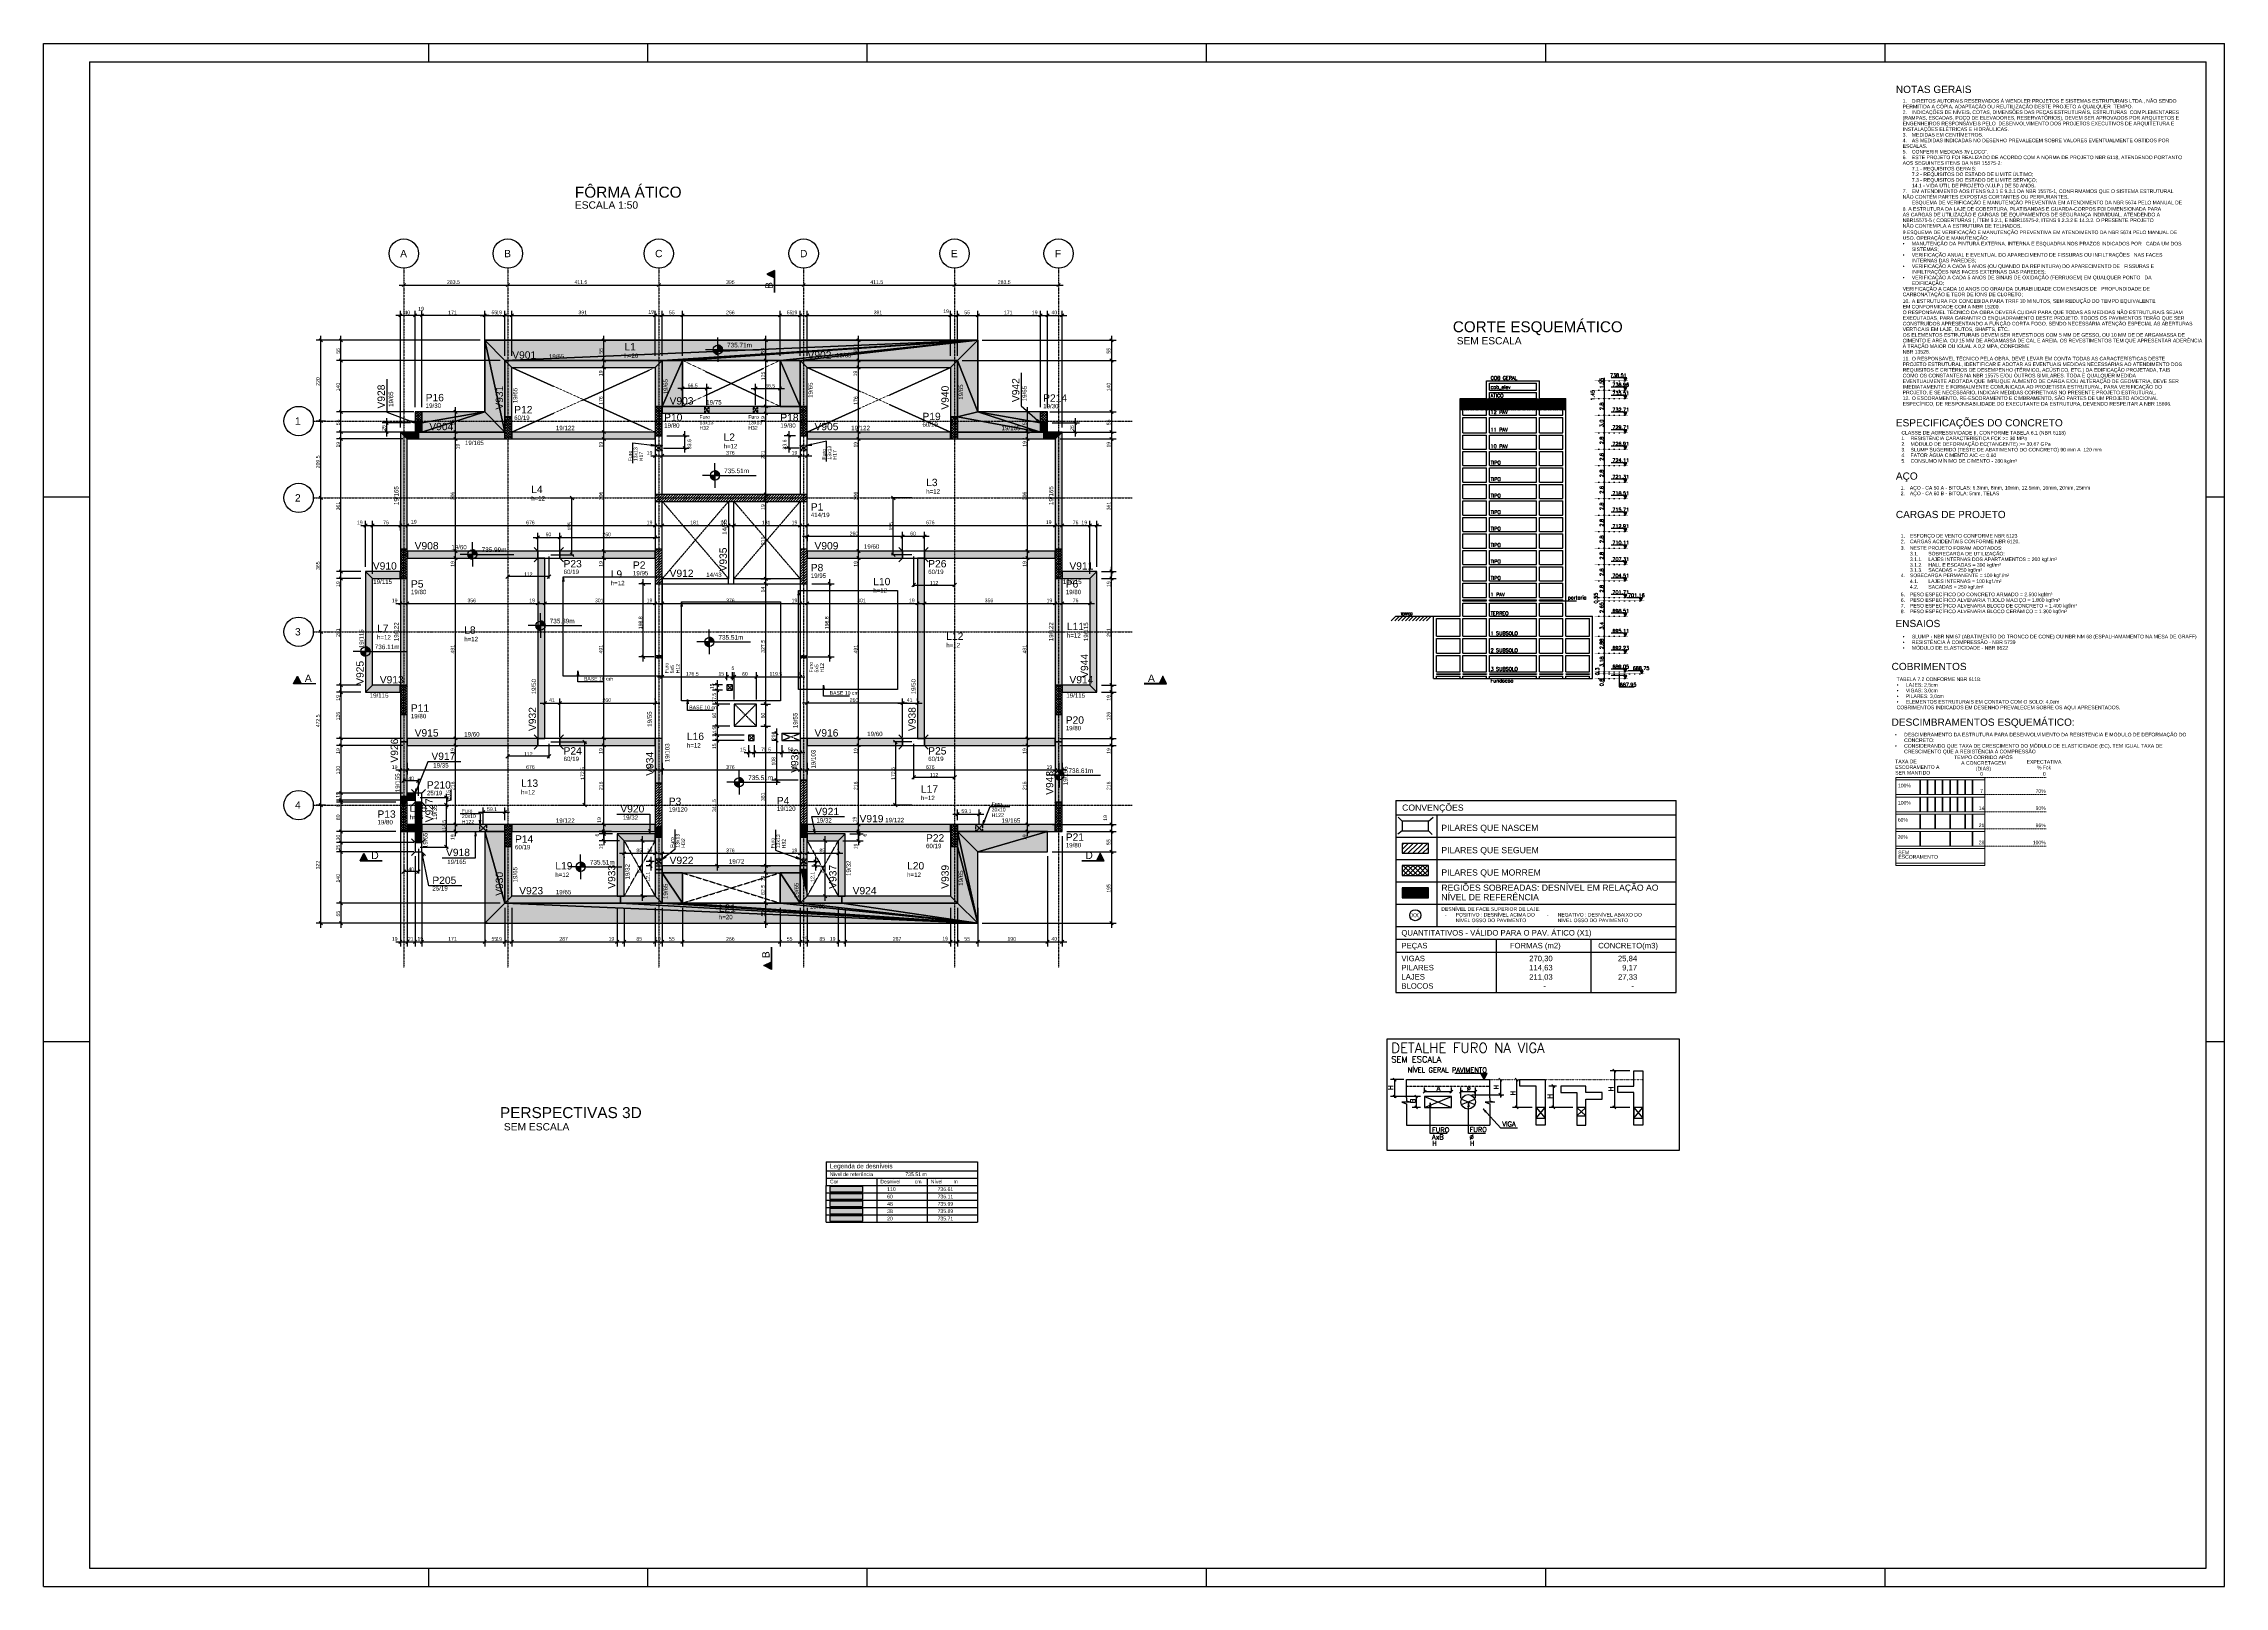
# Model space of a CAD drawing. Extents: x 37185 to 43130, y -8131 to -3926.
import ezdxf

# ---------------------------------------------------------------- set-up
doc = ezdxf.new("R2010")
doc.units = 0
doc.header["$MEASUREMENT"] = 0
for name, pattern in [('Dash', [0.5, 0.3, -0.2]), ('ESTILO_TQS_0001', [1, 0.7, -0.3]), ('ESTILO_TQS_0002', [0.4, 0.1, -0.3]), ('ESTILO_TQS_0004', [1.12, 0.5, -0.2, 0.01, -0.2, 0.01, -0.2])]:
    doc.linetypes.add(name, pattern=pattern)
doc.layers.get('0').update_dxf_attribs({"linetype": 'CONTINUOUS'})
doc.layers.get('Defpoints').update_dxf_attribs({"linetype": 'CONTINUOUS'})
doc.layers.add('00VIEWPORT', color=255, linetype='CONTINUOUS', plot=False)
for name, color, linetype in [('119', 253, 'CONTINUOUS'), ('2', 2, 'CONTINUOUS'), ('200', 7, 'ESTILO_TQS_0002'), ('21', 5, 'CONTINUOUS'), ('216', 3, 'CONTINUOUS'), ('221', 11, 'CONTINUOUS'), ('226', 2, 'CONTINUOUS'), ('31', 6, 'CONTINUOUS'), ('32', 7, 'CONTINUOUS'), ('34', 252, 'CONTINUOUS'), ('35', 7, 'CONTINUOUS'), ('36', 253, 'CONTINUOUS'), ('37', 4, 'CONTINUOUS'), ('38', 190, 'CONTINUOUS'), ('39', 74, 'CONTINUOUS'), ('4', 2, 'CONTINUOUS'), ('40', 240, 'CONTINUOUS'), ('41', 190, 'CONTINUOUS'), ('42', 3, 'CONTINUOUS'), ('43', 3, 'CONTINUOUS'), ('44', 3, 'CONTINUOUS'), ('45', 2, 'CONTINUOUS'), ('46', 2, 'CONTINUOUS'), ('47', 2, 'CONTINUOUS'), ('50', 5, 'CONTINUOUS'), ('51', 5, 'CONTINUOUS'), ('53', 242, 'CONTINUOUS'), ('54', 242, 'CONTINUOUS'), ('55', 12, 'CONTINUOUS'), ('56', 51, 'CONTINUOUS'), ('57', 71, 'CONTINUOUS'), ('58', 220, 'CONTINUOUS'), ('59', 140, 'CONTINUOUS'), ('6', 3, 'CONTINUOUS'), ('60', 201, 'CONTINUOUS'), ('68', 4, 'CONTINUOUS'), ('70', 160, 'CONTINUOUS'), ('75', 9, 'CONTINUOUS'), ('76', 3, 'CONTINUOUS'), ('79', 12, 'CONTINUOUS'), ('80', 6, 'CONTINUOUS'), ('81', 2, 'CONTINUOUS'), ('82', 252, 'CONTINUOUS')]:
    doc.layers.add(name, color=color, linetype=linetype)
for name, color, linetype, lineweight in [('WP_ANOTAÇÃO GERAL', 2, 'CONTINUOUS', 13), ('WP_LINHAS 0_1PEN', 2, 'CONTINUOUS', 13), ('WP_LINHAS OCULTAS', 9, 'Dash', 13), ('WP_NOTAS', 2, 'CONTINUOUS', 9), ('WP_TÍTULO DE VISTA', 3, 'CONTINUOUS', 9)]:
    doc.layers.add(name, color=color, linetype=linetype, lineweight=lineweight)
doc.styles.add('Arial', font='arial.ttf', dxfattribs={"height": 7.5})
doc.styles.add('Arial_12', font='arial.ttf', dxfattribs={"height": 0.393413})
doc.styles.add('Arial_2mm 1-50', font='arial.ttf', dxfattribs={"height": 9.835329})
doc.styles.add('Arial_4', font='arial.ttf', dxfattribs={"height": 16})
doc.styles.add('Arial_8', font='arial.ttf', dxfattribs={"height": 0.16875})
doc.styles.get("Standard").update_dxf_attribs({"font": 'ROMANS.SHX'})
doc.styles.add('TQS_ARIAL', font='arial.ttf')
doc.dimstyles.new('Diagonal 2mm 1-50', dxfattribs={"dimscale": 30.48, "dimtxt": 9.8353, "dimasz": 0.328084, "dimexe": 0.164042, "dimexo": 0.164042, "dimgap": 0.04101, "dimtad": 1, "dimdec": 1, "dimdsep": 46, "dimtxsty": 'Arial_2mm 1-50', "dimblk1": 'OBLIQUE', "dimblk2": 'OBLIQUE', "dimsah": 1, "dimcen": 0.09, "dimadec": 8, "dimazin": 0, "dimtfac": 1, "dimtdec": 8, "dimtmove": 1, "dimatfit": 0, "dimfxl": 1, "dimtvp": 1, "dimtfillclr": 256, "dimtolj": 1, "dimtzin": 0, "dimarcsym": 2})

# ---------------------------------------------------------------- blocks, each defined once
blk = doc.blocks.new('FOLHA A0 VIEWP')
at = {"layer": '00VIEWPORT', "linetype": 'Continuous'}
for p, q in [((37184.5, -8131.3), (37184.5, -3926.3)), ((37184.5, -3926.3), (43129.5, -3926.3)), ((37309.5, -3976.3), (43079.5, -3976.3)), ((37309.5, -3976.3), (37309.5, -8081.3)), ((38234.5, -3976.3), (38234.5, -3926.3)), ((38832, -3976.3), (38832, -3926.3)), ((39429.5, -3976.3), (39429.5, -3926.3)), ((40354.5, -3976.3), (40354.5, -3926.3)), ((41279.5, -3976.3), (41279.5, -3926.3)), ((42204.5, -3976.3), (42204.5, -3926.3)), ((42204.5, -3976.3), (42204.5, -3926.3)), ((43079.5, -8081.3), (43079.5, -3976.3)), ((43129.5, -8131.3), (43129.5, -3926.3)), ((37184.5, -5161.3), (37309.5, -5161.3)), ((43079.5, -5161.3), (43129.5, -5161.3)), ((43079.5, -5161.3), (43129.5, -5161.3)), ((37184.5, -6646.3), (37309.5, -6646.3)), ((43079.5, -6646.3), (43129.5, -6646.3)), ((37309.5, -8081.3), (43079.5, -8081.3)), ((38234.5, -8131.3), (38234.5, -8081.3)), ((38832, -8131.3), (38832, -8081.3)), ((39429.5, -8131.3), (39429.5, -8081.3)), ((40354.5, -8131.3), (40354.5, -8081.3)), ((41279.5, -8131.3), (41279.5, -8081.3)), ((42204.5, -8131.3), (42204.5, -8081.3)), ((37184.5, -8131.3), (43129.5, -8131.3))]:
    blk.add_line(p, q, dxfattribs=at)
blk = doc.blocks.new('_COTAZ')
for p, q in [((0.25, 0.5), (-2.4, 0.5)), ((0, 0), (-0.250001, 0.5)), ((-0.227705, 0.455408), (0.227705, 0.455408)), ((-0.205409, 0.410817), (0.205409, 0.410817)), ((-0.183113, 0.366225), (0.183113, 0.366225)), ((-0.160818, 0.321634), (0.160817, 0.321634)), ((-0.138522, 0.277043), (0.138521, 0.277042)), ((-0.116226, 0.232451), (0.116226, 0.232451)), ((-0.09393, 0.18786), (0.09393, 0.18786)), ((-0.071634, 0.143268), (0.071634, 0.143269)), ((-0.049338, 0.098677), (0.049338, 0.098677)), ((-0.027043, 0.054086), (0.027042, 0.054086)), ((0, 0), (0.25, 0.5))]:
    blk.add_line(p, q)
blk = doc.blocks.new('CT_GEN_LO')
for p, q in [((32019.6, -11189.1), (32019.6, -11183.2)), ((32019.6, -11183.2), (32026.9, -11183.2)), ((32026.9, -11183.2), (32143.5, -11183.2)), ((32143.5, -11183.2), (32150.8, -11183.2)), ((32150.8, -11189.1), (32150.8, -11183.2)), ((31954, -11232.8), (31954, -11227)), ((31954, -11227), (31961.3, -11227)), ((31954, -11267.8), (31954, -11232.8)), ((31961.3, -11227), (32019.6, -11227)), ((31961.3, -11232.8), (32019.6, -11232.8)), ((31961.3, -11267.8), (31961.3, -11232.8)), ((32019.6, -11205.8), (32019.6, -11189.1)), ((32019.6, -11211.7), (32019.6, -11205.8)), ((32019.6, -11227), (32019.6, -11211.7)), ((32019.6, -11267.8), (32019.6, -11232.8)), ((32019.6, -11267.8), (32019.6, -11232.8)), ((32026.9, -11189.1), (32143.5, -11189.1)), ((32026.9, -11205.8), (32026.9, -11189.1)), ((32026.9, -11205.8), (32143.5, -11205.8)), ((32026.9, -11211.7), (32143.5, -11211.7)), ((32026.9, -11227), (32026.9, -11211.7)), ((32026.9, -11227), (32143.5, -11227)), ((32026.9, -11232.8), (32143.5, -11232.8)), ((32026.9, -11267.8), (32026.9, -11232.8)), ((32143.5, -11205.8), (32143.5, -11189.1)), ((32143.5, -11227), (32143.5, -11211.7)), ((32143.5, -11267.8), (32143.5, -11232.8)), ((32150.8, -11205.8), (32150.8, -11189.1)), ((32150.8, -11211.7), (32150.8, -11205.8)), ((32150.8, -11227), (32150.8, -11211.7)), ((32150.8, -11227), (32209.1, -11227)), ((32150.8, -11232.8), (32209.1, -11232.8)), ((32150.8, -11267.8), (32150.8, -11232.8)), ((32150.8, -11267.8), (32150.8, -11232.8)), ((32209.1, -11227), (32216.4, -11227)), ((32209.1, -11267.8), (32209.1, -11232.8)), ((32216.4, -11232.8), (32216.4, -11227)), ((32216.4, -11267.8), (32216.4, -11232.8)), ((31954, -11273.6), (31954, -11267.8)), ((31954, -11311.5), (31954, -11273.6)), ((31961.3, -11267.8), (32019.6, -11267.8)), ((31961.3, -11273.6), (32019.6, -11273.6)), ((31961.3, -11311.5), (31961.3, -11273.6)), ((32019.6, -11311.5), (32019.6, -11273.6)), ((32019.6, -11311.5), (32019.6, -11273.6)), ((32026.9, -11267.8), (32143.5, -11267.8)), ((32026.9, -11273.6), (32143.5, -11273.6)), ((32026.9, -11311.5), (32026.9, -11273.6)), ((32143.5, -11311.5), (32143.5, -11273.6)), ((32150.8, -11267.8), (32209.1, -11267.8)), ((32150.8, -11273.6), (32209.1, -11273.6)), ((32150.8, -11311.5), (32150.8, -11273.6)), ((32150.8, -11311.5), (32150.8, -11273.6)), ((32209.1, -11311.5), (32209.1, -11273.6)), ((32216.4, -11273.6), (32216.4, -11267.8)), ((32216.4, -11311.5), (32216.4, -11273.6)), ((31954, -11317.4), (31954, -11311.5)), ((31954, -11352.4), (31954, -11317.4)), ((31961.3, -11311.5), (32019.6, -11311.5)), ((31961.3, -11317.4), (32019.6, -11317.4)), ((31961.3, -11352.4), (31961.3, -11317.4)), ((32019.6, -11352.4), (32019.6, -11317.4)), ((32019.6, -11352.4), (32019.6, -11317.4)), ((32026.9, -11311.5), (32143.5, -11311.5)), ((32026.9, -11317.4), (32143.5, -11317.4)), ((32026.9, -11352.4), (32026.9, -11317.4)), ((32143.5, -11352.4), (32143.5, -11317.4)), ((32150.8, -11311.5), (32209.1, -11311.5)), ((32150.8, -11317.4), (32209.1, -11317.4)), ((32150.8, -11352.4), (32150.8, -11317.4)), ((32150.8, -11352.4), (32150.8, -11317.4)), ((32209.1, -11352.4), (32209.1, -11317.4)), ((32216.4, -11317.4), (32216.4, -11311.5)), ((32216.4, -11352.4), (32216.4, -11317.4)), ((31954, -11358.2), (31954, -11352.4)), ((31954, -11393.2), (31954, -11358.2)), ((31954, -11399), (31954, -11393.2)), ((31954, -11434), (31954, -11399)), ((31961.3, -11352.4), (32019.6, -11352.4)), ((31961.3, -11358.2), (32019.6, -11358.2)), ((31961.3, -11393.2), (31961.3, -11358.2)), ((31961.3, -11393.2), (32019.6, -11393.2)), ((31961.3, -11399), (32019.6, -11399)), ((31961.3, -11434), (31961.3, -11399)), ((32019.6, -11393.2), (32019.6, -11358.2)), ((32019.6, -11393.2), (32019.6, -11358.2)), ((32019.6, -11434), (32019.6, -11399)), ((32019.6, -11434), (32019.6, -11399)), ((32026.9, -11352.4), (32143.5, -11352.4)), ((32026.9, -11358.2), (32143.5, -11358.2)), ((32026.9, -11393.2), (32026.9, -11358.2)), ((32026.9, -11393.2), (32143.5, -11393.2)), ((32026.9, -11399), (32143.5, -11399)), ((32026.9, -11434), (32026.9, -11399)), ((32143.5, -11393.2), (32143.5, -11358.2)), ((32143.5, -11434), (32143.5, -11399)), ((32150.8, -11352.4), (32209.1, -11352.4)), ((32150.8, -11358.2), (32209.1, -11358.2)), ((32150.8, -11393.2), (32150.8, -11358.2)), ((32150.8, -11393.2), (32150.8, -11358.2)), ((32150.8, -11393.2), (32209.1, -11393.2)), ((32150.8, -11399), (32209.1, -11399)), ((32150.8, -11434), (32150.8, -11399)), ((32150.8, -11434), (32150.8, -11399)), ((32209.1, -11393.2), (32209.1, -11358.2)), ((32209.1, -11434), (32209.1, -11399)), ((32216.4, -11358.2), (32216.4, -11352.4)), ((32216.4, -11393.2), (32216.4, -11358.2)), ((32216.4, -11399), (32216.4, -11393.2)), ((32216.4, -11434), (32216.4, -11399)), ((31954, -11439.9), (31954, -11434)), ((31954, -11474.8), (31954, -11439.9)), ((31961.3, -11434), (32019.6, -11434)), ((31961.3, -11439.9), (32019.6, -11439.9)), ((31961.3, -11474.8), (31961.3, -11439.9)), ((32019.6, -11474.8), (32019.6, -11439.9)), ((32019.6, -11474.8), (32019.6, -11439.9)), ((32026.9, -11434), (32143.5, -11434)), ((32026.9, -11439.9), (32143.5, -11439.9)), ((32026.9, -11474.8), (32026.9, -11439.9)), ((32143.5, -11474.8), (32143.5, -11439.9)), ((32150.8, -11434), (32209.1, -11434)), ((32150.8, -11439.9), (32209.1, -11439.9)), ((32150.8, -11474.8), (32150.8, -11439.9)), ((32150.8, -11474.8), (32150.8, -11439.9)), ((32209.1, -11474.8), (32209.1, -11439.9)), ((32216.4, -11439.9), (32216.4, -11434)), ((32216.4, -11474.8), (32216.4, -11439.9)), ((31954, -11480.7), (31954, -11474.8)), ((31954, -11515.7), (31954, -11480.7)), ((31961.3, -11474.8), (32019.6, -11474.8)), ((31961.3, -11480.7), (32019.6, -11480.7)), ((31961.3, -11515.7), (31961.3, -11480.7)), ((32019.6, -11515.7), (32019.6, -11480.7)), ((32019.6, -11515.7), (32019.6, -11480.7)), ((32026.9, -11474.8), (32143.5, -11474.8)), ((32026.9, -11480.7), (32143.5, -11480.7)), ((32026.9, -11515.7), (32026.9, -11480.7)), ((32143.5, -11515.7), (32143.5, -11480.7)), ((32150.8, -11474.8), (32209.1, -11474.8)), ((32150.8, -11480.7), (32209.1, -11480.7)), ((32150.8, -11515.7), (32150.8, -11480.7)), ((32150.8, -11515.7), (32150.8, -11480.7)), ((32209.1, -11515.7), (32209.1, -11480.7)), ((32216.4, -11480.7), (32216.4, -11474.8)), ((32216.4, -11515.7), (32216.4, -11480.7)), ((31954, -11521.5), (31954, -11515.7)), ((31954, -11556.5), (31954, -11521.5)), ((31954, -11562.3), (31954, -11556.5)), ((31954, -11597.3), (31954, -11562.3)), ((31961.3, -11515.7), (32019.6, -11515.7)), ((31961.3, -11521.5), (32019.6, -11521.5)), ((31961.3, -11556.5), (31961.3, -11521.5)), ((31961.3, -11556.5), (32019.6, -11556.5)), ((31961.3, -11562.3), (32019.6, -11562.3)), ((31961.3, -11597.3), (31961.3, -11562.3)), ((32019.6, -11556.5), (32019.6, -11521.5)), ((32019.6, -11556.5), (32019.6, -11521.5)), ((32019.6, -11597.3), (32019.6, -11562.3)), ((32019.6, -11597.3), (32019.6, -11562.3)), ((32026.9, -11515.7), (32143.5, -11515.7)), ((32026.9, -11521.5), (32143.5, -11521.5)), ((32026.9, -11556.5), (32026.9, -11521.5)), ((32026.9, -11556.5), (32143.5, -11556.5)), ((32026.9, -11562.3), (32143.5, -11562.3)), ((32026.9, -11597.3), (32026.9, -11562.3)), ((32143.5, -11556.5), (32143.5, -11521.5)), ((32143.5, -11597.3), (32143.5, -11562.3)), ((32150.8, -11515.7), (32209.1, -11515.7)), ((32150.8, -11521.5), (32209.1, -11521.5)), ((32150.8, -11556.5), (32150.8, -11521.5)), ((32150.8, -11556.5), (32150.8, -11521.5)), ((32150.8, -11556.5), (32209.1, -11556.5)), ((32150.8, -11562.3), (32209.1, -11562.3)), ((32150.8, -11597.3), (32150.8, -11562.3)), ((32150.8, -11597.3), (32150.8, -11562.3)), ((32209.1, -11556.5), (32209.1, -11521.5)), ((32209.1, -11597.3), (32209.1, -11562.3)), ((32216.4, -11521.5), (32216.4, -11515.7)), ((32216.4, -11556.5), (32216.4, -11521.5)), ((32216.4, -11562.3), (32216.4, -11556.5)), ((32216.4, -11597.3), (32216.4, -11562.3)), ((31954, -11603.1), (31954, -11597.3)), ((31954, -11638.1), (31954, -11603.1)), ((31961.3, -11597.3), (32019.6, -11597.3)), ((31961.3, -11603.1), (32019.6, -11603.1)), ((31961.3, -11638.1), (31961.3, -11603.1)), ((32019.6, -11638.1), (32019.6, -11603.1)), ((32019.6, -11638.1), (32019.6, -11603.1)), ((32026.9, -11597.3), (32143.5, -11597.3)), ((32026.9, -11603.1), (32143.5, -11603.1)), ((32026.9, -11638.1), (32026.9, -11603.1)), ((32143.5, -11638.1), (32143.5, -11603.1)), ((32150.8, -11597.3), (32209.1, -11597.3)), ((32150.8, -11603.1), (32209.1, -11603.1)), ((32150.8, -11638.1), (32150.8, -11603.1)), ((32150.8, -11638.1), (32150.8, -11603.1)), ((32209.1, -11638.1), (32209.1, -11603.1)), ((32216.4, -11603.1), (32216.4, -11597.3)), ((32216.4, -11638.1), (32216.4, -11603.1)), ((31954, -11644), (31954, -11638.1)), ((31954, -11679), (31954, -11644)), ((31961.3, -11638.1), (32019.6, -11638.1)), ((31961.3, -11644), (32019.6, -11644)), ((31961.3, -11679), (31961.3, -11644)), ((32019.6, -11679), (32019.6, -11644)), ((32019.6, -11679), (32019.6, -11644)), ((32026.9, -11638.1), (32143.5, -11638.1)), ((32026.9, -11644), (32143.5, -11644)), ((32026.9, -11679), (32026.9, -11644)), ((32143.5, -11679), (32143.5, -11644)), ((32150.8, -11638.1), (32209.1, -11638.1)), ((32150.8, -11644), (32209.1, -11644)), ((32150.8, -11679), (32150.8, -11644)), ((32150.8, -11679), (32150.8, -11644)), ((32209.1, -11679), (32209.1, -11644)), ((32216.4, -11644), (32216.4, -11638.1)), ((32216.4, -11679), (32216.4, -11644)), ((31954, -11684.8), (31954, -11679)), ((31954, -11719.8), (31954, -11684.8)), ((31954, -11725.6), (31954, -11719.8)), ((31954, -11727.8), (31954, -11725.6)), ((31954, -11733.6), (31954, -11727.8)), ((31961.3, -11679), (32019.6, -11679)), ((31961.3, -11684.8), (32019.6, -11684.8)), ((31961.3, -11719.8), (31961.3, -11684.8)), ((31961.3, -11719.8), (32019.6, -11719.8)), ((31961.3, -11725.6), (32019.6, -11725.6)), ((31961.3, -11727.8), (31961.3, -11725.6)), ((31961.3, -11727.8), (32019.6, -11727.8)), ((32019.6, -11719.8), (32019.6, -11684.8)), ((32019.6, -11719.8), (32019.6, -11684.8)), ((32019.6, -11727.8), (32019.6, -11725.6)), ((32019.6, -11727.8), (32019.6, -11725.6)), ((32026.9, -11679), (32143.5, -11679)), ((32026.9, -11684.8), (32143.5, -11684.8)), ((32026.9, -11719.8), (32026.9, -11684.8)), ((32026.9, -11719.8), (32143.5, -11719.8)), ((32026.9, -11725.6), (32143.5, -11725.6)), ((32026.9, -11727.8), (32026.9, -11725.6)), ((32026.9, -11727.8), (32143.5, -11727.8)), ((32143.5, -11719.8), (32143.5, -11684.8)), ((32143.5, -11727.8), (32143.5, -11725.6)), ((32150.8, -11679), (32209.1, -11679)), ((32150.8, -11684.8), (32209.1, -11684.8)), ((32150.8, -11719.8), (32150.8, -11684.8)), ((32150.8, -11719.8), (32150.8, -11684.8)), ((32150.8, -11719.8), (32209.1, -11719.8)), ((32150.8, -11725.6), (32209.1, -11725.6)), ((32150.8, -11727.8), (32150.8, -11725.6)), ((32150.8, -11727.8), (32150.8, -11725.6)), ((32150.8, -11727.8), (32209.1, -11727.8)), ((32209.1, -11719.8), (32209.1, -11684.8)), ((32209.1, -11727.8), (32209.1, -11725.6)), ((32216.4, -11684.8), (32216.4, -11679)), ((32216.4, -11719.8), (32216.4, -11684.8)), ((32216.4, -11725.6), (32216.4, -11719.8)), ((32216.4, -11727.8), (32216.4, -11725.6)), ((32216.4, -11733.6), (32216.4, -11727.8)), ((31795.1, -11766.4), (31783.4, -11778.1)), ((31803.8, -11766.4), (31792.1, -11778.1)), ((31795.1, -11766.4), (31888.4, -11766.4)), ((31812.6, -11766.4), (31800.9, -11778.1)), ((31821.3, -11766.4), (31809.6, -11778.1)), ((31830, -11766.4), (31818.4, -11778.1)), ((31838.8, -11766.4), (31827.1, -11778.1)), ((31847.5, -11766.4), (31835.9, -11778.1)), ((31856.3, -11766.4), (31844.6, -11778.1)), ((31865, -11766.4), (31853.4, -11778.1)), ((31873.8, -11766.4), (31862.1, -11778.1)), ((31882.5, -11766.4), (31870.9, -11778.1)), ((31888.4, -11816), (31888.4, -11766.4)), ((31888.4, -11766.4), (31895.7, -11766.4)), ((31895.7, -11766.4), (31954, -11766.4)), ((31895.7, -11772.3), (31954, -11772.3)), ((31895.7, -11816), (31895.7, -11772.3)), ((31954, -11766.4), (31954, -11733.6)), ((31954, -11816), (31954, -11772.3)), ((31954, -11816), (31954, -11772.3)), ((31961.3, -11733.6), (32019.6, -11733.6)), ((31961.3, -11766.4), (31961.3, -11733.6)), ((31961.3, -11766.4), (32019.6, -11766.4)), ((31961.3, -11772.3), (32019.6, -11772.3)), ((31961.3, -11816), (31961.3, -11772.3)), ((32019.6, -11766.4), (32019.6, -11733.6)), ((32019.6, -11766.4), (32019.6, -11733.6)), ((32019.6, -11816), (32019.6, -11772.3)), ((32019.6, -11816), (32019.6, -11772.3)), ((32026.9, -11733.6), (32143.5, -11733.6)), ((32026.9, -11766.4), (32026.9, -11733.6)), ((32026.9, -11766.4), (32143.5, -11766.4)), ((32026.9, -11772.3), (32143.5, -11772.3)), ((32026.9, -11816), (32026.9, -11772.3)), ((32143.5, -11766.4), (32143.5, -11733.6)), ((32143.5, -11816), (32143.5, -11772.3)), ((32150.8, -11733.6), (32209.1, -11733.6)), ((32150.8, -11766.4), (32150.8, -11733.6)), ((32150.8, -11766.4), (32150.8, -11733.6)), ((32150.8, -11766.4), (32209.1, -11766.4)), ((32150.8, -11772.3), (32209.1, -11772.3)), ((32150.8, -11816), (32150.8, -11772.3)), ((32150.8, -11816), (32150.8, -11772.3)), ((32209.1, -11766.4), (32209.1, -11733.6)), ((32209.1, -11816), (32209.1, -11772.3)), ((32216.4, -11766.4), (32216.4, -11733.6)), ((32216.4, -11766.4), (32274.7, -11766.4)), ((32216.4, -11772.3), (32274.7, -11772.3)), ((32216.4, -11816), (32216.4, -11772.3)), ((32216.4, -11816), (32216.4, -11772.3)), ((32274.7, -11766.4), (32282, -11766.4)), ((32274.7, -11816), (32274.7, -11772.3)), ((32282, -11816), (32282, -11766.4)), ((31888.4, -11858), (31888.4, -11816)), ((31895.7, -11816), (31954, -11816)), ((31895.7, -11821.8), (31954, -11821.8)), ((31895.7, -11858), (31895.7, -11821.8)), ((31954, -11858), (31954, -11821.8)), ((31954, -11858), (31954, -11821.8)), ((31961.3, -11816), (32019.6, -11816)), ((31961.3, -11821.8), (32019.6, -11821.8)), ((31961.3, -11858), (31961.3, -11821.8)), ((32019.6, -11858), (32019.6, -11821.8)), ((32019.6, -11858), (32019.6, -11821.8)), ((32026.9, -11816), (32143.5, -11816)), ((32026.9, -11821.8), (32143.5, -11821.8)), ((32026.9, -11858), (32026.9, -11821.8)), ((32143.5, -11858), (32143.5, -11821.8)), ((32150.8, -11816), (32209.1, -11816)), ((32150.8, -11821.8), (32209.1, -11821.8)), ((32150.8, -11858), (32150.8, -11821.8)), ((32150.8, -11858), (32150.8, -11821.8)), ((32209.1, -11858), (32209.1, -11821.8)), ((32216.4, -11816), (32274.7, -11816)), ((32216.4, -11821.8), (32274.7, -11821.8)), ((32216.4, -11858), (32216.4, -11821.8)), ((32216.4, -11858), (32216.4, -11821.8)), ((32274.7, -11858), (32274.7, -11821.8)), ((32282, -11858), (32282, -11816)), ((31888.4, -11904.4), (31888.4, -11858)), ((31895.7, -11858), (31954, -11858)), ((31895.7, -11863.8), (31954, -11863.8)), ((31895.7, -11904.4), (31895.7, -11863.8)), ((31954, -11904.4), (31954, -11863.8)), ((31954, -11904.4), (31954, -11863.8)), ((31961.3, -11858), (32019.6, -11858)), ((31961.3, -11863.8), (32019.6, -11863.8)), ((31961.3, -11904.4), (31961.3, -11863.8)), ((32019.6, -11904.4), (32019.6, -11863.8)), ((32019.6, -11904.4), (32019.6, -11863.8)), ((32026.9, -11858), (32143.5, -11858)), ((32026.9, -11863.8), (32143.5, -11863.8)), ((32026.9, -11904.4), (32026.9, -11863.8)), ((32143.5, -11904.4), (32143.5, -11863.8)), ((32150.8, -11858), (32209.1, -11858)), ((32150.8, -11863.8), (32209.1, -11863.8)), ((32150.8, -11904.4), (32150.8, -11863.8)), ((32150.8, -11904.4), (32150.8, -11863.8)), ((32209.1, -11904.4), (32209.1, -11863.8)), ((32216.4, -11858), (32274.7, -11858)), ((32216.4, -11863.8), (32274.7, -11863.8)), ((32216.4, -11904.4), (32216.4, -11863.8)), ((32216.4, -11904.4), (32216.4, -11863.8)), ((32274.7, -11904.4), (32274.7, -11863.8)), ((32282, -11904.4), (32282, -11858)), ((31888.4, -11908.7), (31888.4, -11904.4)), ((31888.4, -11920.4), (31888.4, -11908.7)), ((31888.4, -11920.4), (32282, -11920.4)), ((31895.7, -11904.4), (31954, -11904.4)), ((31895.7, -11908.7), (31954, -11908.7)), ((31895.7, -11908.7), (31895.7, -11910.2)), ((31895.7, -11910.2), (31954, -11910.2)), ((31895.7, -11914.6), (31954, -11914.6)), ((31895.7, -11920.4), (31895.7, -11914.6)), ((31895.7, -11920.4), (31954, -11920.4)), ((31954, -11908.7), (31954, -11910.2)), ((31954, -11908.7), (31954, -11910.2)), ((31954, -11920.4), (31954, -11914.6)), ((31954, -11920.4), (31954, -11914.6)), ((31961.3, -11904.4), (32019.6, -11904.4)), ((31961.3, -11908.7), (32019.6, -11908.7)), ((31961.3, -11908.7), (31961.3, -11910.2)), ((31961.3, -11910.2), (32019.6, -11910.2)), ((31961.3, -11914.6), (32019.6, -11914.6)), ((31961.3, -11920.4), (31961.3, -11914.6)), ((31961.3, -11920.4), (32019.6, -11920.4)), ((32019.6, -11908.7), (32019.6, -11910.2)), ((32019.6, -11908.7), (32019.6, -11910.2)), ((32019.6, -11920.4), (32019.6, -11914.6)), ((32019.6, -11920.4), (32019.6, -11914.6)), ((32026.9, -11904.4), (32143.5, -11904.4)), ((32026.9, -11908.7), (32143.5, -11908.7)), ((32026.9, -11908.7), (32026.9, -11910.2)), ((32026.9, -11910.2), (32143.5, -11910.2)), ((32026.9, -11914.6), (32143.5, -11914.6)), ((32026.9, -11920.4), (32026.9, -11914.6)), ((32026.9, -11920.4), (32143.5, -11920.4)), ((32143.5, -11908.7), (32143.5, -11910.2)), ((32143.5, -11920.4), (32143.5, -11914.6)), ((32150.8, -11904.4), (32209.1, -11904.4)), ((32150.8, -11908.7), (32209.1, -11908.7)), ((32150.8, -11908.7), (32150.8, -11910.2)), ((32150.8, -11908.7), (32150.8, -11910.2)), ((32150.8, -11910.2), (32209.1, -11910.2)), ((32150.8, -11914.6), (32209.1, -11914.6)), ((32150.8, -11920.4), (32150.8, -11914.6)), ((32150.8, -11920.4), (32150.8, -11914.6)), ((32150.8, -11920.4), (32209.1, -11920.4)), ((32209.1, -11908.7), (32209.1, -11910.2)), ((32209.1, -11920.4), (32209.1, -11914.6)), ((32216.4, -11904.4), (32274.7, -11904.4)), ((32216.4, -11908.7), (32274.7, -11908.7)), ((32216.4, -11908.7), (32216.4, -11910.2)), ((32216.4, -11908.7), (32216.4, -11910.2)), ((32216.4, -11910.2), (32274.7, -11910.2)), ((32216.4, -11914.6), (32274.7, -11914.6)), ((32216.4, -11920.4), (32216.4, -11914.6)), ((32216.4, -11920.4), (32216.4, -11914.6)), ((32216.4, -11920.4), (32274.7, -11920.4)), ((32274.7, -11908.7), (32274.7, -11910.2)), ((32274.7, -11920.4), (32274.7, -11914.6)), ((32282, -11908.7), (32282, -11904.4)), ((32282, -11920.4), (32282, -11908.7))]:
    blk.add_line(p, q)
at = {"color": 12, "linetype": 'Continuous'}
blk.add_line((32209.1, -11727.8), (32242.9, -11727.8), dxfattribs=at)
blk.add_lwpolyline([(32348, -11913.1), (32348, -11941.4), (32385.3, -11941.4)], dxfattribs=at)
at = {"layer": '200'}
for p, q in [((32287.9, -11183.2), (32369.5, -11183.2)), ((32287.9, -11205.8), (32369.5, -11205.8)), ((32287.9, -11227), (32369.5, -11227)), ((32287.9, -11267.8), (32369.5, -11267.8)), ((32287.9, -11311.5), (32369.5, -11311.5)), ((32287.9, -11352.4), (32369.5, -11352.4)), ((32287.9, -11393.2), (32369.5, -11393.2)), ((32287.9, -11434), (32369.5, -11434)), ((32287.9, -11474.8), (32369.5, -11474.8)), ((32287.9, -11515.7), (32369.5, -11515.7)), ((32287.9, -11556.5), (32369.5, -11556.5)), ((32287.9, -11597.3), (32369.5, -11597.3)), ((32287.9, -11638.1), (32369.5, -11638.1)), ((32287.9, -11679), (32369.5, -11679)), ((32287.9, -11719.8), (32369.5, -11719.8)), ((32287.9, -11727.8), (32410.5, -11727.8)), ((32287.9, -11766.4), (32369.5, -11766.4)), ((32287.9, -11816), (32369.5, -11816)), ((32287.9, -11858), (32369.5, -11858)), ((32287.9, -11904.4), (32369.5, -11904.4)), ((32287.9, -11908.7), (32410.5, -11908.7)), ((32287.9, -11920.4), (32369.5, -11920.4))]:
    blk.add_line(p, q, dxfattribs=at)
at = {"layer": '216', "color": 7}
for p, q in [((32311.2, -11176), (32311.2, -11213.1)), ((32311.2, -11198.6), (32311.2, -11234.3)), ((32311.2, -11219.7), (32311.2, -11275.1)), ((32311.2, -11260.5), (32311.2, -11318.8)), ((32311.2, -11304.3), (32311.2, -11359.7)), ((32311.2, -11345.1), (32311.2, -11400.5)), ((32311.2, -11385.9), (32311.2, -11441.3)), ((32311.2, -11426.7), (32311.2, -11482.1)), ((32311.2, -11467.6), (32311.2, -11523)), ((32311.2, -11508.4), (32311.2, -11563.8)), ((32311.2, -11549.2), (32311.2, -11604.6)), ((32311.2, -11590), (32311.2, -11645.4)), ((32311.2, -11630.9), (32311.2, -11686.3)), ((32311.2, -11671.7), (32311.2, -11727.1)), ((32311.2, -11712.5), (32311.2, -11735.1)), ((32311.2, -11720.5), (32311.2, -11773.7)), ((32311.2, -11759.2), (32311.2, -11823.3)), ((32311.2, -11808.7), (32311.2, -11865.3)), ((32311.2, -11850.7), (32311.2, -11911.7)), ((32311.2, -11897.1), (32311.2, -11916)), ((32311.2, -11901.5), (32311.2, -11927.7))]:
    blk.add_line(p, q, dxfattribs=at)
at = {"layer": '221', "color": 7}
for p, q in [((32287.9, -11183.2), (32287.9, -11183.2)), ((32287.9, -11205.8), (32287.9, -11205.8)), ((32287.9, -11227), (32287.9, -11227)), ((32369.5, -11205.8), (32369.5, -11205.8)), ((32369.5, -11227), (32369.5, -11227)), ((32287.9, -11267.8), (32287.9, -11267.8)), ((32369.5, -11267.8), (32369.5, -11267.8)), ((32287.9, -11311.5), (32287.9, -11311.5)), ((32369.5, -11311.5), (32369.5, -11311.5)), ((32287.9, -11352.4), (32287.9, -11352.4)), ((32287.9, -11393.2), (32287.9, -11393.2)), ((32369.5, -11352.4), (32369.5, -11352.4)), ((32369.5, -11393.2), (32369.5, -11393.2)), ((32287.9, -11434), (32287.9, -11434)), ((32369.5, -11434), (32369.5, -11434)), ((32287.9, -11474.8), (32287.9, -11474.8)), ((32369.5, -11474.8), (32369.5, -11474.8)), ((32287.9, -11515.7), (32287.9, -11515.7)), ((32287.9, -11556.5), (32287.9, -11556.5)), ((32369.5, -11515.7), (32369.5, -11515.7)), ((32369.5, -11556.5), (32369.5, -11556.5)), ((32287.9, -11597.3), (32287.9, -11597.3)), ((32369.5, -11597.3), (32369.5, -11597.3)), ((32287.9, -11638.1), (32287.9, -11638.1)), ((32369.5, -11638.1), (32369.5, -11638.1)), ((32287.9, -11679), (32287.9, -11679)), ((32287.9, -11719.8), (32287.9, -11719.8)), ((32287.9, -11727.8), (32287.9, -11727.8)), ((32369.5, -11679), (32369.5, -11679)), ((32369.5, -11719.8), (32369.5, -11719.8)), ((32369.5, -11727.8), (32369.5, -11727.8)), ((32287.9, -11766.4), (32287.9, -11766.4)), ((32369.5, -11766.4), (32369.5, -11766.4)), ((32287.9, -11816), (32287.9, -11816)), ((32369.5, -11816), (32369.5, -11816)), ((32287.9, -11858), (32287.9, -11858)), ((32369.5, -11858), (32369.5, -11858)), ((32287.9, -11904.4), (32287.9, -11904.4)), ((32287.9, -11908.7), (32287.9, -11908.7)), ((32369.5, -11904.4), (32369.5, -11904.4)), ((32369.5, -11908.7), (32369.5, -11908.7)), ((32369.5, -11920.4), (32369.5, -11920.4))]:
    blk.add_line(p, q, dxfattribs=at)
at = {"layer": '226', "color": 7}
for centre, radius in [((32311.2, -11183.2), 1.17), ((32311.2, -11183.2), 0.583), ((32311.2, -11205.8), 1.17), ((32311.2, -11205.8), 1.17), ((32311.2, -11227), 1.17), ((32311.2, -11227), 1.17), ((32311.2, -11205.8), 0.583), ((32311.2, -11205.8), 0.583), ((32311.2, -11227), 0.583), ((32311.2, -11227), 0.583), ((32311.2, -11267.8), 1.17), ((32311.2, -11267.8), 1.17), ((32311.2, -11267.8), 0.583), ((32311.2, -11267.8), 0.583), ((32311.2, -11311.5), 1.17), ((32311.2, -11311.5), 1.17), ((32311.2, -11311.5), 0.583), ((32311.2, -11311.5), 0.583), ((32311.2, -11352.4), 1.17), ((32311.2, -11352.4), 1.17), ((32311.2, -11393.2), 1.17), ((32311.2, -11393.2), 1.17), ((32311.2, -11352.4), 0.583), ((32311.2, -11352.4), 0.583), ((32311.2, -11393.2), 0.583), ((32311.2, -11393.2), 0.583), ((32311.2, -11434), 1.17), ((32311.2, -11434), 1.17), ((32311.2, -11434), 0.583), ((32311.2, -11434), 0.583), ((32311.2, -11474.8), 1.17), ((32311.2, -11474.8), 1.17), ((32311.2, -11474.8), 0.583), ((32311.2, -11474.8), 0.583), ((32311.2, -11515.7), 1.17), ((32311.2, -11515.7), 1.17), ((32311.2, -11556.5), 1.17), ((32311.2, -11556.5), 1.17), ((32311.2, -11515.7), 0.583), ((32311.2, -11515.7), 0.583), ((32311.2, -11556.5), 0.583), ((32311.2, -11556.5), 0.583), ((32311.2, -11597.3), 1.17), ((32311.2, -11597.3), 1.17), ((32311.2, -11597.3), 0.583), ((32311.2, -11597.3), 0.583), ((32311.2, -11638.1), 1.17), ((32311.2, -11638.1), 1.17), ((32311.2, -11638.1), 0.583), ((32311.2, -11638.1), 0.583), ((32311.2, -11679), 1.17), ((32311.2, -11679), 1.17), ((32311.2, -11719.8), 1.17), ((32311.2, -11719.8), 1.17), ((32311.2, -11727.8), 1.17), ((32311.2, -11727.8), 1.17), ((32311.2, -11679), 0.583), ((32311.2, -11679), 0.583), ((32311.2, -11719.8), 0.583), ((32311.2, -11719.8), 0.583), ((32311.2, -11727.8), 0.583), ((32311.2, -11727.8), 0.583), ((32311.2, -11766.4), 1.17), ((32311.2, -11766.4), 1.17), ((32311.2, -11766.4), 0.583), ((32311.2, -11766.4), 0.583), ((32311.2, -11816), 1.17), ((32311.2, -11816), 1.17), ((32311.2, -11816), 0.583), ((32311.2, -11816), 0.583), ((32311.2, -11858), 1.17), ((32311.2, -11858), 1.17), ((32311.2, -11858), 0.583), ((32311.2, -11858), 0.583), ((32311.2, -11904.4), 1.17), ((32311.2, -11904.4), 1.17), ((32311.2, -11908.7), 1.17), ((32311.2, -11908.7), 1.17), ((32311.2, -11920.4), 1.17), ((32311.2, -11904.4), 0.583), ((32311.2, -11904.4), 0.583), ((32311.2, -11908.7), 0.583), ((32311.2, -11908.7), 0.583), ((32311.2, -11920.4), 0.583)]:
    blk.add_circle(centre, radius, dxfattribs=at)
at = {"xscale": 14.58, "yscale": 14.58, "zscale": 0.1458}
for p in [(32363.7, -11183.2), (32363.7, -11205.8), (32363.7, -11227), (32363.7, -11267.8), (32363.7, -11311.5), (32363.7, -11352.4), (32363.7, -11393.2), (32363.7, -11434), (32363.7, -11474.8), (32363.7, -11515.7), (32363.7, -11556.5), (32363.7, -11597.3), (32363.7, -11638.1), (32363.7, -11679), (32363.7, -11719.8), (32402.3, -11727.8), (32363.7, -11766.4), (32363.7, -11816), (32363.7, -11858), (32363.7, -11904.4), (32363.7, -11920.4), (32404.5, -11908.7)]:
    blk.add_blockref('_COTAZ', p, dxfattribs=at)
for s, height, p in [('COB GERAL', 8.75, (32029.8, -11180.3)), ('738.51', 8.75, (32325.6, -11173.8)), ('ATICO    ', 8.75, (32029.8, -11224.1)), ('cob_elev ', 8.75, (32029.8, -11202.9)), ('736.96', 8.75, (32331.6, -11197.1)), ('735.51', 8.75, (32331.6, -11218.2)), ('12 PAV   ', 8.75, (32029.8, -11264.9)), ('732.71', 8.75, (32331.6, -11259.1)), ('729.71', 8.75, (32331.6, -11302.8)), ('11 PAV   ', 8.75, (32029.8, -11308.6)), ('10 PAV   ', 8.75, (32029.8, -11349.5)), ('726.91', 8.75, (32331.6, -11343.6)), ('TIPO     ', 8.75, (32029.8, -11390.3)), ('724.11', 8.75, (32331.6, -11384.4)), ('TIPO     ', 8.75, (32029.8, -11431.1)), ('721.31', 8.75, (32331.6, -11425.3)), ('718.51', 8.75, (32331.6, -11466.1)), ('TIPO     ', 8.75, (32029.8, -11471.9)), ('TIPO     ', 8.75, (32029.8, -11512.8)), ('715.71', 8.75, (32331.6, -11506.9)), ('TIPO     ', 8.75, (32029.8, -11553.6)), ('712.91', 8.75, (32331.6, -11547.7)), ('TIPO     ', 8.75, (32029.8, -11594.4)), ('710.11', 8.75, (32331.6, -11588.6)), ('TIPO     ', 8.75, (32029.8, -11635.2)), ('TIPO     ', 8.75, (32029.8, -11676)), ('707.31', 8.75, (32331.6, -11629.4)), ('704.51', 8.75, (32331.6, -11670.2)), ('1 PAV    ', 8.75, (32029.8, -11716.9)), ('portaria', 8.75, (32221.6, -11724.5)), ('701.71', 8.75, (32331.6, -11711)), ('701.16', 8.75, (32370.3, -11719.1)), ('TERREO', 5.83, (31806.7, -11763.5)), ('TERREO   ', 8.75, (32029.8, -11763.5)), ('698.51', 8.75, (32331.6, -11757.7)), ('1 SUBSOLO', 8.75, (32029.8, -11813.1)), ('695.11', 8.75, (32331.6, -11807.3)), ('2 SUBSOLO', 8.75, (32029.8, -11855.1)), ('692.23', 8.75, (32331.6, -11849.3)), ('689.05', 8.75, (32331.6, -11895.6)), ('3 SUBSOLO', 8.75, (32029.8, -11901.5)), ('Fundacao ', 8.75, (32029.8, -11930.5)), ('687.95', 8.75, (32349.9, -11940.2)), ('688.75', 8.75, (32382, -11899.5))]:
    blk.add_text(s, height=height).set_placement(p)
at = {"layer": '221', "color": 7}
for s, p in [('1.55', (32309.4, -11202)), ('1.45', (32286.9, -11232)), ('2.8', (32309.4, -11255.6)), ('3.0', (32309.4, -11297.8)), ('2.8', (32309.4, -11340.1)), ('2.8', (32309.4, -11380.9)), ('2.8', (32309.4, -11421.8)), ('2.8', (32309.4, -11462.6)), ('2.8', (32309.4, -11503.4)), ('2.8', (32309.4, -11544.2)), ('2.8', (32309.4, -11585.1)), ('2.8', (32309.4, -11625.9)), ('2.8', (32309.4, -11666.7)), ('0.55', (32294.9, -11734.7)), ('2.8', (32309.4, -11707.5)), ('2.65', (32309.4, -11758.2)), ('3.4', (32309.4, -11799.4)), ('2.88', (32309.4, -11848.1)), ('3.18', (32309.4, -11892.3)), ('0.3', (32298.5, -11912.3)), ('0.8', (32309.4, -11939.8))]:
    blk.add_text(s, height=8.75, rotation=90, dxfattribs=at).set_placement(p)
at = {"layer": '32', "linetype": 'Continuous', "style": 'TQS_ARIAL'}
blk.add_text('CORTE ESQUEMÁTICO', height=27, dxfattribs=at).set_placement((31936.1, -11062.6))
at = {"layer": '35', "linetype": 'Continuous', "style": 'TQS_ARIAL'}
blk.add_text('SEM ESCALA', height=18, dxfattribs=at).set_placement((31945.8, -11092.8))
blk = doc.blocks.new('_Oblique')
at = {"color": 0, "linetype": 'ByBlock', "lineweight": -2}
blk.add_line((-0.5, -0.5), (0.5, 0.5), dxfattribs=at)
blk = doc.blocks.new('*D445')
at = {"layer": '55', "color": 0, "linetype": 'Continuous', "lineweight": -2}
for p, q in [((38562, -5324.5), (38562, -5383.8)), ((38562, -5378.8), (38450, -5378.8)), ((38450, -5379), (38450, -5383.8))]:
    blk.add_line(p, q, dxfattribs=at)
at = {"layer": 'Defpoints', "color": 0, "linetype": 'Continuous'}
for p in [(38562, -5319.5), (38450, -5374), (38450, -5378.8)]:
    blk.add_point(p, dxfattribs=at)
at = {"layer": '55', "color": 0, "linetype": 'Continuous', "lineweight": -2, "xscale": 10, "yscale": 10, "zscale": 10, "rotation": 180}
blk.add_blockref('_Oblique', (38450, -5378.8), dxfattribs=at)
at = {"layer": '55', "color": 0, "linetype": 'Continuous', "lineweight": -2, "xscale": 10, "yscale": 10, "zscale": 10}
blk.add_blockref('_Oblique', (38562, -5378.8), dxfattribs=at)
at = {"layer": '55', "color": 0, "linetype": 'Continuous', "insert": (38506, -5372.6), "char_height": 9.84, "attachment_point": 5, "style": 'Arial_2mm 1-50'}
blk.add_mtext('\\A1;112', dxfattribs=at)
blk = doc.blocks.new('*D446')
at = {"layer": '55', "color": 0, "linetype": 'Continuous', "lineweight": -2}
for p, q in [((38567, -5164.5), (38629.9, -5164.5)), ((38624.9, -5319.5), (38624.9, -5164.5)), ((38567, -5319.5), (38629.9, -5319.5))]:
    blk.add_line(p, q, dxfattribs=at)
at = {"layer": 'Defpoints', "color": 0, "linetype": 'Continuous'}
for p in [(38562, -5164.5), (38624.9, -5164.5), (38562, -5319.5)]:
    blk.add_point(p, dxfattribs=at)
at = {"layer": '55', "color": 0, "linetype": 'Continuous', "lineweight": -2, "xscale": 10, "yscale": 10, "zscale": 10}
for p, rotation in [((38624.9, -5164.5), 90), ((38624.9, -5319.5), 270)]:
    blk.add_blockref('_Oblique', p, dxfattribs=dict(at, rotation=rotation))
at = {"layer": '55', "color": 0, "linetype": 'Continuous', "insert": (38618.6, -5242), "char_height": 9.84, "attachment_point": 5, "rotation": 90, "style": 'Arial_2mm 1-50'}
blk.add_mtext('\\A1;155', dxfattribs=at)
blk = doc.blocks.new('*D447')
at = {"layer": '55', "color": 0, "linetype": 'Continuous', "lineweight": -2}
for p, q in [((39556, -5324.5), (39556, -5407.3)), ((39556, -5402.3), (39668, -5402.3)), ((39668, -5379.1), (39668, -5407.3))]:
    blk.add_line(p, q, dxfattribs=at)
at = {"layer": 'Defpoints', "color": 0, "linetype": 'Continuous'}
for p in [(39556, -5319.5), (39668, -5374.1), (39668, -5402.3)]:
    blk.add_point(p, dxfattribs=at)
at = {"layer": '55', "color": 0, "linetype": 'Continuous', "lineweight": -2, "xscale": 10, "yscale": 10, "zscale": 10, "rotation": 180}
blk.add_blockref('_Oblique', (39556, -5402.3), dxfattribs=at)
at = {"layer": '55', "color": 0, "linetype": 'Continuous', "lineweight": -2, "xscale": 10, "yscale": 10, "zscale": 10}
blk.add_blockref('_Oblique', (39668, -5402.3), dxfattribs=at)
at = {"layer": '55', "color": 0, "linetype": 'Continuous', "insert": (39612, -5396.1), "char_height": 9.84, "attachment_point": 5, "style": 'Arial_2mm 1-50'}
blk.add_mtext('\\A1;112', dxfattribs=at)
blk = doc.blocks.new('*D448')
at = {"layer": '55', "color": 0, "linetype": 'Continuous', "lineweight": -2}
for p, q in [((39551, -5164.5), (39495.9, -5164.5)), ((39500.9, -5319.5), (39500.9, -5164.5)), ((39551, -5319.5), (39495.9, -5319.5))]:
    blk.add_line(p, q, dxfattribs=at)
at = {"layer": 'Defpoints', "color": 0, "linetype": 'Continuous'}
for p in [(39500.9, -5164.5), (39556, -5164.5), (39556, -5319.5)]:
    blk.add_point(p, dxfattribs=at)
at = {"layer": '55', "color": 0, "linetype": 'Continuous', "lineweight": -2, "xscale": 10, "yscale": 10, "zscale": 10}
for p, rotation in [((39500.9, -5164.5), 90), ((39500.9, -5319.5), 270)]:
    blk.add_blockref('_Oblique', p, dxfattribs=dict(at, rotation=rotation))
at = {"layer": '55', "color": 0, "linetype": 'Continuous', "insert": (39494.7, -5242), "char_height": 9.84, "attachment_point": 5, "rotation": 90, "style": 'Arial_2mm 1-50'}
blk.add_mtext('\\A1;155', dxfattribs=at)
blk = doc.blocks.new('*D449')
at = {"layer": '55', "color": 0, "linetype": 'Continuous', "lineweight": -2}
for p, q in [((39556, -5834.5), (39556, -5930.9)), ((39556, -5925.9), (39668, -5925.9)), ((39668, -5896.8), (39668, -5930.9))]:
    blk.add_line(p, q, dxfattribs=at)
at = {"layer": 'Defpoints', "color": 0, "linetype": 'Continuous'}
for p in [(39556, -5829.5), (39668, -5891.8), (39668, -5925.9)]:
    blk.add_point(p, dxfattribs=at)
at = {"layer": '55', "color": 0, "linetype": 'Continuous', "lineweight": -2, "xscale": 10, "yscale": 10, "zscale": 10, "rotation": 180}
blk.add_blockref('_Oblique', (39556, -5925.9), dxfattribs=at)
at = {"layer": '55', "color": 0, "linetype": 'Continuous', "lineweight": -2, "xscale": 10, "yscale": 10, "zscale": 10}
blk.add_blockref('_Oblique', (39668, -5925.9), dxfattribs=at)
at = {"layer": '55', "color": 0, "linetype": 'Continuous', "insert": (39612, -5919.7), "char_height": 9.84, "attachment_point": 5, "style": 'Arial_2mm 1-50'}
blk.add_mtext('\\A1;112', dxfattribs=at)
blk = doc.blocks.new('*D450')
at = {"layer": '55', "color": 0, "linetype": 'Continuous', "lineweight": -2}
for p, q in [((39551, -5829.5), (39501.7, -5829.5)), ((39506.7, -5829.5), (39506.7, -6002)), ((39551, -6002), (39501.7, -6002))]:
    blk.add_line(p, q, dxfattribs=at)
at = {"layer": 'Defpoints', "color": 0, "linetype": 'Continuous'}
for p in [(39556, -5829.5), (39506.7, -6002), (39556, -6002)]:
    blk.add_point(p, dxfattribs=at)
at = {"layer": '55', "color": 0, "linetype": 'Continuous', "lineweight": -2, "xscale": 10, "yscale": 10, "zscale": 10}
for p, rotation in [((39506.7, -5829.5), 90), ((39506.7, -6002), 270)]:
    blk.add_blockref('_Oblique', p, dxfattribs=dict(at, rotation=rotation))
at = {"layer": '55', "color": 0, "linetype": 'Continuous', "insert": (39500.4, -5915.7), "char_height": 9.84, "attachment_point": 5, "rotation": 90, "style": 'Arial_2mm 1-50'}
blk.add_mtext('\\A1;172.5', dxfattribs=at)
blk = doc.blocks.new('*D451')
at = {"layer": '55', "color": 0, "linetype": 'Continuous', "lineweight": -2}
for p, q in [((38567, -5829.5), (38664.7, -5829.5)), ((38659.7, -6002), (38659.7, -5829.5)), ((38585.9, -6002), (38664.7, -6002))]:
    blk.add_line(p, q, dxfattribs=at)
at = {"layer": 'Defpoints', "color": 0, "linetype": 'Continuous'}
for p in [(38562, -5829.5), (38659.7, -5829.5), (38580.9, -6002)]:
    blk.add_point(p, dxfattribs=at)
at = {"layer": '55', "color": 0, "linetype": 'Continuous', "lineweight": -2, "xscale": 10, "yscale": 10, "zscale": 10}
for p, rotation in [((38659.7, -5829.5), 90), ((38659.7, -6002), 270)]:
    blk.add_blockref('_Oblique', p, dxfattribs=dict(at, rotation=rotation))
at = {"layer": '55', "color": 0, "linetype": 'Continuous', "insert": (38653.4, -5915.7), "char_height": 9.84, "attachment_point": 5, "rotation": 90, "style": 'Arial_2mm 1-50'}
blk.add_mtext('\\A1;172.5', dxfattribs=at)
blk = doc.blocks.new('*D452')
at = {"layer": '55', "color": 0, "linetype": 'Continuous', "lineweight": -2}
for p, q in [((38450, -5864.8), (38450, -5873.9)), ((38562, -5868.9), (38450, -5868.9)), ((38562, -5834.5), (38562, -5873.9))]:
    blk.add_line(p, q, dxfattribs=at)
at = {"layer": 'Defpoints', "color": 0, "linetype": 'Continuous'}
for p in [(38450, -5859.8), (38450, -5868.9), (38562, -5829.5)]:
    blk.add_point(p, dxfattribs=at)
at = {"layer": '55', "color": 0, "linetype": 'Continuous', "lineweight": -2, "xscale": 10, "yscale": 10, "zscale": 10, "rotation": 180}
blk.add_blockref('_Oblique', (38450, -5868.9), dxfattribs=at)
at = {"layer": '55', "color": 0, "linetype": 'Continuous', "lineweight": -2, "xscale": 10, "yscale": 10, "zscale": 10}
blk.add_blockref('_Oblique', (38562, -5868.9), dxfattribs=at)
at = {"layer": '55', "color": 0, "linetype": 'Continuous', "insert": (38506, -5862.8), "char_height": 9.84, "attachment_point": 5, "style": 'Arial_2mm 1-50'}
blk.add_mtext('\\A1;112', dxfattribs=at)
blk = doc.blocks.new('*D453')
at = {"layer": '55', "color": 0, "linetype": 'Continuous', "lineweight": -2}
for p, q in [((38211.5, -5981.5), (38287.6, -5981.5)), ((38264.4, -6002), (38287.6, -6002)), ((38282.6, -5981.5), (38282.6, -5971.5)), ((38282.6, -5981.5), (38282.6, -6002)), ((38294.5, -5988.2), (38282.6, -5991.7)), ((38282.6, -6002), (38282.6, -6012)), ((38294.5, -5959.9), (38294.5, -5988.2))]:
    blk.add_line(p, q, dxfattribs=at)
at = {"layer": 'Defpoints', "color": 0, "linetype": 'Continuous'}
for p in [(38206.5, -5981.5), (38259.4, -6002), (38282.6, -6002)]:
    blk.add_point(p, dxfattribs=at)
at = {"layer": '55', "color": 0, "linetype": 'Continuous', "lineweight": -2, "xscale": 10, "yscale": 10, "zscale": 10}
for p, rotation in [((38282.6, -5981.5), 270), ((38282.6, -6002), 90)]:
    blk.add_blockref('_Oblique', p, dxfattribs=dict(at, rotation=rotation))
at = {"layer": '55', "color": 0, "linetype": 'Continuous', "insert": (38288.2, -5974), "char_height": 9.84, "attachment_point": 5, "rotation": 90, "style": 'Arial_2mm 1-50'}
blk.add_mtext('\\A1;20.5', dxfattribs=at)
blk = doc.blocks.new('*D454')
at = {"layer": '55', "color": 0, "linetype": 'Continuous', "lineweight": -2}
for p, q in [((38166.5, -5939.3), (38166.5, -5930.4)), ((38206.5, -5935.4), (38166.5, -5935.4)), ((38206.5, -5976.5), (38206.5, -5930.4))]:
    blk.add_line(p, q, dxfattribs=at)
at = {"layer": 'Defpoints', "color": 0, "linetype": 'Continuous'}
for p in [(38166.5, -5935.4), (38166.5, -5944.3), (38206.5, -5981.5)]:
    blk.add_point(p, dxfattribs=at)
at = {"layer": '55', "color": 0, "linetype": 'Continuous', "lineweight": -2, "xscale": 10, "yscale": 10, "zscale": 10, "rotation": 180}
blk.add_blockref('_Oblique', (38166.5, -5935.4), dxfattribs=at)
at = {"layer": '55', "color": 0, "linetype": 'Continuous', "lineweight": -2, "xscale": 10, "yscale": 10, "zscale": 10}
blk.add_blockref('_Oblique', (38206.5, -5935.4), dxfattribs=at)
at = {"layer": '55', "color": 0, "linetype": 'Continuous', "insert": (38186.5, -5929.1), "char_height": 9.84, "attachment_point": 5, "style": 'Arial_2mm 1-50'}
blk.add_mtext('\\A1;40', dxfattribs=at)
blk = doc.blocks.new('*D455')
at = {"layer": '55', "color": 0, "linetype": 'Continuous', "lineweight": -2}
for p, q in [((38263, -6002), (38287.6, -6002)), ((38282.6, -6116.5), (38282.6, -6002)), ((38211.5, -6116.5), (38287.6, -6116.5))]:
    blk.add_line(p, q, dxfattribs=at)
at = {"layer": 'Defpoints', "color": 0, "linetype": 'Continuous'}
for p in [(38258, -6002), (38282.6, -6002), (38206.5, -6116.5)]:
    blk.add_point(p, dxfattribs=at)
at = {"layer": '55', "color": 0, "linetype": 'Continuous', "lineweight": -2, "xscale": 10, "yscale": 10, "zscale": 10}
for p, rotation in [((38282.6, -6002), 90), ((38282.6, -6116.5), 270)]:
    blk.add_blockref('_Oblique', p, dxfattribs=dict(at, rotation=rotation))
at = {"layer": '55', "color": 0, "linetype": 'Continuous', "insert": (38276.3, -6059.2), "char_height": 9.84, "attachment_point": 5, "rotation": 90, "style": 'Arial_2mm 1-50'}
blk.add_mtext('\\A1;114.5', dxfattribs=at)
blk = doc.blocks.new('*D456')
at = {"layer": '55', "color": 0, "linetype": 'Continuous', "lineweight": -2}
for p, q in [((38206.5, -6121.5), (38206.5, -6187.9)), ((38166.5, -6168.9), (38166.5, -6187.9)), ((38206.5, -6182.9), (38166.5, -6182.9))]:
    blk.add_line(p, q, dxfattribs=at)
at = {"layer": 'Defpoints', "color": 0, "linetype": 'Continuous'}
for p in [(38206.5, -6116.5), (38166.5, -6163.9), (38166.5, -6182.9)]:
    blk.add_point(p, dxfattribs=at)
at = {"layer": '55', "color": 0, "linetype": 'Continuous', "lineweight": -2, "xscale": 10, "yscale": 10, "zscale": 10, "rotation": 180}
blk.add_blockref('_Oblique', (38166.5, -6182.9), dxfattribs=at)
at = {"layer": '55', "color": 0, "linetype": 'Continuous', "lineweight": -2, "xscale": 10, "yscale": 10, "zscale": 10}
blk.add_blockref('_Oblique', (38206.5, -6182.9), dxfattribs=at)
at = {"layer": '55', "color": 0, "linetype": 'Continuous', "insert": (38186.5, -6176.6), "char_height": 9.84, "attachment_point": 5, "style": 'Arial_2mm 1-50'}
blk.add_mtext('\\A1;40', dxfattribs=at)

msp = doc.modelspace()

# ---------------------------------------------------------------- hatches: boundary and pattern name
at = {"layer": '119', "linetype": 'Continuous'}
h = msp.add_hatch(color=256, dxfattribs=at)
h.dxf.hatch_style = 1
h.paths.add_polyline_path([(40887.96, -6254.68), (40887.96, -6227.64), (40959.53, -6227.64), (40959.53, -6254.68)])
at = {"layer": 'WP_ANOTAÇÃO GERAL'}
h = msp.add_hatch(dxfattribs=at)
h.set_pattern_fill('ANSI31', color=240, scale=0.75, style=0)
h.set_pattern_definition([(45, (10223.455, 235.3525), (-1.68379802, 1.68379802), [])])
h.paths.add_polyline_path([(41045.87, -4925.06), (41334.55, -4925.06), (41334.55, -4893.76), (41045.87, -4893.76)])

# ---------------------------------------------------------------- linework, layer by layer
at = {"layer": '2', "linetype": 'Continuous'}
for p, q in [((40871.09, -5989.03), (40871.09, -6332.34)), ((40871.09, -5989.03), (41635.48, -5989.03)), ((41635.48, -6332.34), (41635.48, -5989.03)), ((40871.09, -6028.41), (41635.48, -6028.41)), ((40983.59, -6332.34), (40983.59, -6028.41)), ((40871.09, -6089.19), (41635.48, -6089.19)), ((40887.96, -6109.38), (40891.28, -6106.07)), ((40887.96, -6122.63), (40904.52, -6106.07)), ((40917.77, -6106.07), (40890.73, -6133.11)), ((40903.98, -6133.11), (40931.02, -6106.07)), ((40917.22, -6133.11), (40944.26, -6106.07)), ((40930.47, -6133.11), (40957.51, -6106.07)), ((40943.72, -6133.11), (40959.53, -6117.29)), ((40871.09, -6149.98), (41635.48, -6149.98)), ((40887.96, -6170.17), (40891.28, -6166.86)), ((40887.96, -6183.41), (40904.52, -6166.86)), ((40887.96, -6177.33), (40904.52, -6193.89)), ((40917.77, -6166.86), (40890.73, -6193.89)), ((40917.77, -6193.89), (40890.73, -6166.86)), ((40903.98, -6193.89), (40931.02, -6166.86)), ((40903.98, -6166.86), (40931.02, -6193.89)), ((40917.22, -6193.89), (40944.26, -6166.86)), ((40917.22, -6166.86), (40944.26, -6193.89)), ((40930.47, -6193.89), (40957.51, -6166.86)), ((40930.47, -6166.86), (40957.51, -6193.89)), ((40943.72, -6166.86), (40959.53, -6182.67)), ((40943.72, -6193.89), (40959.53, -6178.08)), ((40956.96, -6133.11), (40959.53, -6130.53)), ((40956.96, -6166.86), (40959.53, -6169.43)), ((40871.09, -6210.77), (41635.48, -6210.77)), ((40887.96, -6190.58), (40891.28, -6193.89)), ((40956.96, -6193.89), (40959.53, -6191.32)), ((40871.09, -6271.55), (41635.48, -6271.55)), ((40871.09, -6332.34), (41570.23, -6332.34)), ((40871.09, -6332.34), (41635.48, -6332.34)), ((40871.09, -6332.34), (40871.09, -6512.34)), ((41635.48, -6512.34), (41635.48, -6332.34)), ((40871.09, -6367.34), (41635.48, -6367.34)), ((40871.09, -6402.34), (41635.48, -6402.34)), ((41145.15, -6512.34), (41145.15, -6367.34)), ((41402.57, -6367.34), (41402.57, -6512.34)), ((40871.09, -6512.34), (41635.48, -6512.34))]:
    msp.add_line(p, q, dxfattribs=at)
at = {"layer": '34', "color": 4, "linetype": 'Continuous'}
msp.add_lwpolyline([(40887.96, -6254.68), (40959.53, -6254.68), (40959.53, -6227.64), (40887.96, -6227.64), (40887.96, -6254.68)], dxfattribs=at)
at = {"layer": '34', "linetype": 'Continuous'}
msp.add_circle((40923.75, -6301.95), 15.09, dxfattribs=at)
at = {"layer": '36', "linetype": 'Continuous'}
for p, q in [((39318.11, -6973.73), (39318.11, -7038.73)), ((39318.11, -6973.73), (39730.61, -6973.73)), ((39318.11, -6998.73), (39730.61, -6998.73)), ((39730.61, -6973.73), (39730.61, -6998.73)), ((39730.61, -6998.73), (39730.61, -7018.73)), ((39318.11, -7018.73), (39730.61, -7018.73)), ((39318.11, -7038.73), (39730.61, -7038.73)), ((39318.11, -7058.73), (39318.11, -7038.73)), ((39318.11, -7058.73), (39730.61, -7058.73)), ((39318.11, -7078.73), (39318.11, -7058.73)), ((39455.61, -7018.73), (39455.61, -7038.73)), ((39455.61, -7038.73), (39455.61, -7058.73)), ((39455.61, -7058.73), (39455.61, -7078.73)), ((39593.11, -7018.73), (39593.11, -7038.73)), ((39593.11, -7038.73), (39593.11, -7058.73)), ((39593.11, -7058.73), (39593.11, -7078.73)), ((39730.61, -7018.73), (39730.61, -7038.73)), ((39730.61, -7038.73), (39730.61, -7058.73)), ((39730.61, -7058.73), (39730.61, -7078.73)), ((39318.11, -7078.73), (39730.61, -7078.73)), ((39318.11, -7098.73), (39318.11, -7078.73)), ((39318.11, -7098.73), (39730.61, -7098.73)), ((39318.11, -7118.73), (39318.11, -7098.73)), ((39318.11, -7118.73), (39730.61, -7118.73)), ((39318.11, -7138.73), (39318.11, -7118.73)), ((39455.61, -7078.73), (39455.61, -7098.73)), ((39455.61, -7098.73), (39455.61, -7118.73)), ((39455.61, -7118.73), (39455.61, -7138.73)), ((39593.11, -7078.73), (39593.11, -7098.73)), ((39593.11, -7098.73), (39593.11, -7118.73)), ((39593.11, -7118.73), (39593.11, -7138.73)), ((39730.61, -7078.73), (39730.61, -7098.73)), ((39730.61, -7098.73), (39730.61, -7118.73)), ((39730.61, -7118.73), (39730.61, -7138.73)), ((39318.11, -7138.73), (39730.61, -7138.73))]:
    msp.add_line(p, q, dxfattribs=at)
for points in [[(39328.11, -7056.23), (39418.11, -7056.23), (39418.11, -7041.23), (39328.11, -7041.23), (39328.11, -7056.23)], [(39328.11, -7076.23), (39418.11, -7076.23), (39418.11, -7061.23), (39328.11, -7061.23), (39328.11, -7076.23)], [(39328.11, -7096.23), (39418.11, -7096.23), (39418.11, -7081.23), (39328.11, -7081.23), (39328.11, -7096.23)], [(39328.11, -7116.23), (39418.11, -7116.23), (39418.11, -7101.23), (39328.11, -7101.23), (39328.11, -7116.23)], [(39328.11, -7136.23), (39418.11, -7136.23), (39418.11, -7121.23), (39328.11, -7121.23), (39328.11, -7136.23)]]:
    msp.add_lwpolyline(points, dxfattribs=at)
at = {"layer": '37', "linetype": 'Continuous'}
for p, q in [((40899.85, -6750.05), (41127.15, -6750.05)), ((40899.85, -6799.56), (40899.85, -6750.05)), ((41127.15, -6799.56), (41127.15, -6750.05)), ((40899.85, -6824.32), (40899.85, -6873.83)), ((41127.15, -6824.32), (41127.15, -6873.83)), ((40899.85, -6873.83), (41127.15, -6873.83))]:
    msp.add_line(p, q, dxfattribs=at)
at = {"layer": '37', "linetype": 'ESTILO_TQS_0001'}
msp.add_line((40899.85, -6767.73), (41127.15, -6767.73), dxfattribs=at)
at = {"layer": '37', "linetype": 'Continuous'}
for points in [[(38442.01, -4789.97), (38442.01, -4943.97)], [(38871.01, -4789.97), (38442.01, -4789.97)], [(38461.01, -4943.97), (38461.01, -4808.97)], [(38461.01, -4808.97), (38852.01, -4808.97)], [(38852.01, -4808.97), (38852.01, -4914.97)], [(38871.01, -4914.97), (38871.01, -4789.97)], [(39247.01, -4789.97), (39247.01, -4914.97)], [(39676.01, -4789.97), (39247.01, -4789.97)], [(39266.01, -4914.97), (39266.01, -4808.97)], [(39266.01, -4808.97), (39657.01, -4808.97)], [(39657.01, -4808.97), (39657.01, -4943.97)], [(39676.01, -4943.97), (39676.01, -4789.97)], [(39247.01, -4914.97), (38871.01, -4914.97)], [(38871.01, -4933.97), (39247.01, -4933.97)], [(38197.01, -4984.97), (38157.01, -4984.97)], [(38157.01, -4984.97), (38157.01, -5303.97)], [(38197.01, -4959.97), (38197.01, -4984.97)], [(38216.01, -4984.97), (38197.01, -4984.97)], [(38216.01, -4984.97), (38216.01, -4959.97)], [(38442.01, -4984.97), (38216.01, -4984.97)], [(38852.01, -4984.97), (38461.01, -4984.97)], [(39657.01, -4984.97), (39266.01, -4984.97)], [(39902.01, -4984.97), (39676.01, -4984.97)], [(39902.01, -4959.97), (39902.01, -4984.97)], [(39921.01, -4984.97), (39902.01, -4984.97)], [(39921.01, -4984.97), (39921.01, -4959.97)], [(39961.01, -4984.97), (39921.01, -4984.97)], [(39961.01, -5303.97), (39961.01, -4984.97)], [(38176.01, -5003.97), (38206.51, -5003.97)], [(38176.01, -5303.97), (38176.01, -5003.97)], [(38206.51, -5003.97), (38442.01, -5003.97)], [(38852.01, -4994.97), (38852.01, -5003.97)], [(38852.01, -5003.97), (38852.01, -5154.97)], [(38871.01, -5154.97), (38871.01, -4994.97)], [(39247.01, -4994.97), (39247.01, -5154.97)], [(39266.01, -5003.97), (39266.01, -4994.97)], [(39266.01, -5154.97), (39266.01, -5003.97)], [(39676.01, -5003.97), (39911.51, -5003.97)], [(39911.51, -5003.97), (39942.01, -5003.97)], [(39942.01, -5003.97), (39942.01, -5303.97)], [(38852.01, -5173.97), (38852.01, -5303.97)], [(38871.01, -5303.97), (38871.01, -5173.97)], [(39052.01, -5173.97), (39052.01, -5384.98)], [(39066.01, -5384.98), (39066.01, -5173.97)], [(39247.01, -5173.97), (39247.01, -5303.97)], [(39266.01, -5303.97), (39266.01, -5173.97)], [(38157.01, -5364.97), (38062.01, -5364.97)], [(38062.01, -5364.97), (38062.01, -5693.98)], [(38081.01, -5383.97), (38157.01, -5383.97)], [(38081.01, -5674.98), (38081.01, -5383.97)], [(38852.01, -5398.97), (38852.01, -5819.97)], [(39052.01, -5384.98), (38871.01, -5384.98)], [(38871.01, -5829.47), (38871.01, -5398.98)], [(38871.01, -5398.98), (39059.01, -5398.98)], [(39052.01, -5398.98), (39052.01, -5384.98)], [(39059.01, -5398.98), (39247.01, -5398.98)], [(39247.01, -5384.98), (39066.01, -5384.98)], [(39066.01, -5398.98), (39066.01, -5384.98)], [(39247.01, -5398.98), (39247.01, -5829.47)], [(39266.01, -5819.97), (39266.01, -5398.97)], [(40056.01, -5364.97), (39961.01, -5364.97)], [(39961.01, -5383.97), (40037.01, -5383.97)], [(40037.01, -5383.97), (40037.01, -5674.98)], [(40056.01, -5693.98), (40056.01, -5364.97)], [(38062.01, -5693.98), (38157.01, -5693.98)], [(38157.01, -5674.98), (38081.01, -5674.98)], [(40037.01, -5674.98), (39961.01, -5674.98)], [(39961.01, -5693.98), (40056.01, -5693.98)], [(38157.01, -5754.98), (38157.01, -5829.47)], [(38176.01, -5819.97), (38176.01, -5754.98)], [(39942.01, -5754.98), (39942.01, -5819.97)], [(39961.01, -5829.47), (39961.01, -5754.98)], [(38176.01, -5838.97), (38176.01, -5819.97)], [(38852.01, -5838.97), (38852.01, -5819.97)], [(39266.01, -5838.97), (39266.01, -5819.97)], [(39942.01, -5838.97), (39942.01, -5819.97)], [(38157.01, -5829.47), (38157.01, -5978.47)], [(38176.01, -5968.97), (38176.01, -5838.97)], [(38852.01, -5838.97), (38852.01, -5941.98)], [(38871.01, -5941.98), (38871.01, -5829.47)], [(39247.01, -5829.47), (39247.01, -5933.97)], [(39266.01, -5933.97), (39266.01, -5838.97)], [(39942.01, -5838.97), (39942.01, -5993.98)], [(39961.01, -5993.98), (39961.01, -5829.47)], [(38157.01, -5978.47), (38157.01, -5993.98)], [(38197.01, -5968.97), (38176.01, -5968.97)], [(38176.01, -5987.97), (38176.01, -5968.97)], [(38176.01, -5993.98), (38176.01, -5987.97)], [(38216.01, -6054.98), (38216.01, -5993.97)], [(38197.01, -6054.98), (38176.01, -6054.98)], [(38216.01, -6054.98), (38197.01, -6054.98)], [(38442.01, -6054.98), (38216.01, -6054.98)], [(38852.01, -6061.98), (38852.01, -6054.98)], [(38852.01, -6061.98), (38852.01, -6073.98)], [(38871.01, -6064.48), (38871.01, -6061.98)], [(39247.01, -6053.97), (39247.01, -6064.48)], [(39266.01, -6054.98), (39266.01, -6053.97)], [(39266.01, -6073.98), (39266.01, -6054.98)], [(39942.01, -6054.98), (39676.01, -6054.98)], [(38176.01, -6073.98), (38197.01, -6073.98)], [(38197.01, -6073.98), (38197.01, -6103.97)], [(38216.01, -6073.98), (38197.01, -6073.98)], [(38216.01, -6073.98), (38442.01, -6073.98)], [(38216.01, -6103.97), (38216.01, -6073.98)], [(38442.01, -6114.98), (38442.01, -6268.98)], [(38461.01, -6249.98), (38461.01, -6114.98)], [(38767.01, -6249.98), (38767.01, -6098.97)], [(38767.01, -6098.97), (38852.01, -6098.97)], [(38852.01, -6073.98), (38852.01, -6079.97)], [(38852.01, -6098.97), (38852.01, -6079.97)], [(38852.01, -6098.97), (38852.01, -6176.97)], [(38871.01, -6089.47), (38871.01, -6064.48)], [(38871.01, -6167.47), (38871.01, -6089.47)], [(39247.01, -6064.48), (39247.01, -6089.47)], [(39247.01, -6089.47), (39247.01, -6167.47)], [(39266.01, -6079.97), (39266.01, -6073.98)], [(39266.01, -6098.97), (39266.01, -6079.97)], [(39266.01, -6176.97), (39266.01, -6098.97)], [(39266.01, -6098.97), (39351.01, -6098.97)], [(39351.01, -6098.97), (39351.01, -6249.98)], [(39657.01, -6114.98), (39657.01, -6249.98)], [(39676.01, -6073.98), (39942.01, -6073.98)], [(39676.01, -6268.98), (39676.01, -6114.98)], [(38852.01, -6167.47), (38871.01, -6167.47)], [(38852.01, -6176.97), (38852.01, -6249.98)], [(39247.01, -6167.47), (38871.01, -6167.47)], [(39266.01, -6167.47), (39247.01, -6167.47)], [(39266.01, -6249.98), (39266.01, -6176.97)], [(38852.01, -6186.47), (38871.01, -6186.47)], [(38871.01, -6268.98), (38871.01, -6186.47)], [(38871.01, -6186.47), (39247.01, -6186.47)], [(39247.01, -6186.47), (39247.01, -6268.98)], [(39266.01, -6186.47), (39247.01, -6186.47)], [(38442.01, -6268.98), (38757.51, -6268.98)], [(38748.01, -6249.98), (38461.01, -6249.98)], [(38767.01, -6249.98), (38748.01, -6249.98)], [(38757.51, -6268.98), (38871.01, -6268.98)], [(38852.01, -6249.98), (38767.01, -6249.98)], [(39247.01, -6268.98), (39360.51, -6268.98)], [(39351.01, -6249.98), (39266.01, -6249.98)], [(39370.01, -6249.98), (39351.01, -6249.98)], [(39360.51, -6268.98), (39676.01, -6268.98)], [(39657.01, -6249.98), (39370.01, -6249.98)], [(41278.04, -6873.83), (41253.28, -6873.83), (41253.28, -6767.73), (41209.07, -6767.73), (41209.07, -6750.05), (41253.28, -6750.05), (41278.04, -6750.05), (41278.04, -6873.83)], [(41320.25, -6767.73), (41320.25, -6785.41), (41364.46, -6785.41), (41364.46, -6873.83), (41389.22, -6873.83), (41389.22, -6803.1), (41433.43, -6803.1), (41433.43, -6785.41), (41389.22, -6785.41), (41389.22, -6767.73), (41320.25, -6767.73)], [(41544.62, -6873.83), (41519.86, -6873.83), (41519.86, -6785.41), (41475.65, -6785.41), (41475.65, -6767.73), (41519.86, -6767.73), (41519.86, -6725.78), (41544.62, -6725.78), (41544.62, -6873.83)], [(40899.85, -6799.56), (40899.85, -6807.81), (40912.23, -6811.94), (40887.47, -6811.94), (40899.85, -6816.07), (40899.85, -6824.32)], [(41127.15, -6799.56), (41127.15, -6807.81), (41139.53, -6811.94), (41114.77, -6811.94), (41127.15, -6816.07), (41127.15, -6824.32)]]:
    msp.add_lwpolyline(points, dxfattribs=at)
at = {"layer": '38', "linetype": 'Continuous'}
for points in [[(38532.01, -5328.97), (38592.01, -5328.97), (38592.01, -5309.97), (38532.01, -5309.97), (38532.01, -5328.97)], [(39526.01, -5328.97), (39586.01, -5328.97), (39586.01, -5309.97), (39526.01, -5309.97), (39526.01, -5328.97)], [(38532.01, -5838.97), (38592.01, -5838.97), (38592.01, -5819.97), (38532.01, -5819.97), (38532.01, -5838.97)], [(39526.01, -5838.97), (39586.01, -5838.97), (39586.01, -5819.97), (39526.01, -5819.97), (39526.01, -5838.97)], [(38197.01, -5968.97), (38197.01, -5993.97), (38216.01, -5993.97), (38216.01, -5968.97), (38197.01, -5968.97)], [(38197.01, -6103.97), (38197.01, -6128.97), (38216.01, -6128.97), (38216.01, -6103.97), (38197.01, -6103.97)]]:
    msp.add_lwpolyline(points, dxfattribs=at)
at = {"layer": '38'}
msp.add_lwpolyline([(40887.96, -6072.32), (40959.53, -6072.32), (40959.53, -6045.28), (40887.96, -6045.28), (40887.96, -6072.32)], dxfattribs=at)
at = {"layer": '39', "linetype": 'Continuous'}
for p, q in [((38852.01, -5168.15), (38865.19, -5154.97)), ((38852.01, -5161.08), (38858.12, -5154.97)), ((38853.26, -5173.97), (38872.26, -5154.97)), ((38860.33, -5173.97), (38879.33, -5154.97)), ((38867.4, -5173.97), (38886.4, -5154.97)), ((38874.47, -5173.97), (38893.47, -5154.97)), ((38881.54, -5173.97), (38900.54, -5154.97)), ((38888.61, -5173.97), (38907.61, -5154.97)), ((38895.68, -5173.97), (38914.68, -5154.97)), ((38902.76, -5173.97), (38921.76, -5154.97)), ((38909.83, -5173.97), (38928.83, -5154.97)), ((38916.9, -5173.97), (38935.9, -5154.97)), ((38923.97, -5173.97), (38942.97, -5154.97)), ((38931.04, -5173.97), (38950.04, -5154.97)), ((38938.11, -5173.97), (38957.11, -5154.97)), ((38945.18, -5173.97), (38964.18, -5154.97)), ((38952.25, -5173.97), (38971.25, -5154.97)), ((38959.32, -5173.97), (38978.32, -5154.97)), ((38966.39, -5173.97), (38985.39, -5154.97)), ((38973.47, -5173.97), (38992.47, -5154.97)), ((38980.54, -5173.97), (38999.54, -5154.97)), ((38987.61, -5173.97), (39006.61, -5154.97)), ((38994.68, -5173.97), (39013.68, -5154.97)), ((39001.75, -5173.97), (39020.75, -5154.97)), ((39008.82, -5173.97), (39027.82, -5154.97)), ((39015.89, -5173.97), (39034.89, -5154.97)), ((39022.96, -5173.97), (39041.96, -5154.97)), ((39030.03, -5173.97), (39049.03, -5154.97)), ((39037.11, -5173.97), (39056.11, -5154.97)), ((39044.18, -5173.97), (39063.18, -5154.97)), ((39051.25, -5173.97), (39070.25, -5154.97)), ((39058.32, -5173.97), (39077.32, -5154.97)), ((39065.39, -5173.97), (39084.39, -5154.97)), ((39072.46, -5173.97), (39091.46, -5154.97)), ((39079.53, -5173.97), (39098.53, -5154.97)), ((39086.6, -5173.97), (39105.6, -5154.97)), ((39093.67, -5173.97), (39112.67, -5154.97)), ((39100.74, -5173.97), (39119.74, -5154.97)), ((39107.82, -5173.97), (39126.82, -5154.97)), ((39114.89, -5173.97), (39133.89, -5154.97)), ((39121.96, -5173.97), (39140.96, -5154.97)), ((39129.03, -5173.97), (39148.03, -5154.97)), ((39136.1, -5173.97), (39155.1, -5154.97)), ((39143.17, -5173.97), (39162.17, -5154.97)), ((39150.24, -5173.97), (39169.24, -5154.97)), ((39157.31, -5173.97), (39176.31, -5154.97)), ((39164.38, -5173.97), (39183.38, -5154.97)), ((39171.46, -5173.97), (39190.46, -5154.97)), ((39178.53, -5173.97), (39197.53, -5154.97)), ((39185.6, -5173.97), (39204.6, -5154.97)), ((39192.67, -5173.97), (39211.67, -5154.97)), ((39199.74, -5173.97), (39218.74, -5154.97)), ((39206.81, -5173.97), (39225.81, -5154.97)), ((39213.88, -5173.97), (39232.88, -5154.97)), ((39220.95, -5173.97), (39239.95, -5154.97)), ((39228.02, -5173.97), (39247.02, -5154.97)), ((39235.1, -5173.97), (39254.1, -5154.97)), ((39242.17, -5173.97), (39261.17, -5154.97)), ((39249.24, -5173.97), (39266.01, -5157.2)), ((39256.31, -5173.97), (39266.01, -5164.27)), ((39263.38, -5173.97), (39266.01, -5171.34)), ((38852.01, -5316.64), (38864.68, -5303.97)), ((38852.01, -5309.57), (38857.61, -5303.97)), ((38852.01, -5323.71), (38871.01, -5304.71)), ((38852.01, -5330.78), (38871.01, -5311.78)), ((38852.01, -5337.85), (38871.01, -5318.85)), ((38852.01, -5344.92), (38871.01, -5325.92)), ((38852.01, -5352), (38871.01, -5333)), ((38852.01, -5359.07), (38871.01, -5340.07)), ((38852.01, -5366.14), (38871.01, -5347.14)), ((39247.01, -5317.62), (39260.66, -5303.97)), ((39247.01, -5310.55), (39253.59, -5303.97)), ((39247.01, -5324.69), (39266.01, -5305.69)), ((39247.01, -5331.76), (39266.01, -5312.76)), ((39247.01, -5338.83), (39266.01, -5319.83)), ((39247.01, -5345.9), (39266.01, -5326.9)), ((39247.01, -5352.98), (39266.01, -5333.98)), ((39247.01, -5360.05), (39266.01, -5341.05)), ((39247.01, -5367.12), (39266.01, -5348.12)), ((38852.01, -5373.21), (38871.01, -5354.21)), ((38852.01, -5380.28), (38871.01, -5361.28)), ((38852.01, -5387.35), (38871.01, -5368.35)), ((38852.01, -5394.42), (38871.01, -5375.42)), ((38854.53, -5398.97), (38871.01, -5382.49)), ((38861.6, -5398.97), (38871.01, -5389.56)), ((38868.67, -5398.97), (38871.01, -5396.64)), ((39247.01, -5374.19), (39266.01, -5355.19)), ((39247.01, -5381.26), (39266.01, -5362.26)), ((39247.01, -5388.33), (39266.01, -5369.33)), ((39247.01, -5395.4), (39266.01, -5376.4)), ((39250.51, -5398.97), (39266.01, -5383.47)), ((39257.58, -5398.97), (39266.01, -5390.54)), ((39264.65, -5398.97), (39266.01, -5397.62)), ((38852.01, -5960.11), (38870.14, -5941.98)), ((38852.01, -5953.04), (38863.07, -5941.98)), ((38852.01, -5945.97), (38856, -5941.98)), ((39247.01, -5946.95), (39259.99, -5933.97)), ((39247.01, -5939.87), (39252.92, -5933.97)), ((39247.01, -5954.02), (39266.01, -5935.02)), ((39247.01, -5961.09), (39266.01, -5942.09)), ((38852.01, -5967.18), (38871.01, -5948.18)), ((38852.01, -5974.25), (38871.01, -5955.25)), ((38852.01, -5981.32), (38871.01, -5962.32)), ((38852.01, -5988.39), (38871.01, -5969.39)), ((38852.01, -5995.46), (38871.01, -5976.46)), ((38852.01, -6002.53), (38871.01, -5983.53)), ((38852.01, -6009.6), (38871.01, -5990.6)), ((38852.01, -6016.68), (38871.01, -5997.68)), ((39247.01, -5968.16), (39266.01, -5949.16)), ((39247.01, -5975.23), (39266.01, -5956.23)), ((39247.01, -5982.3), (39266.01, -5963.3)), ((39247.01, -5989.37), (39266.01, -5970.37)), ((39247.01, -5996.44), (39266.01, -5977.44)), ((39247.01, -6003.51), (39266.01, -5984.51)), ((39247.01, -6010.58), (39266.01, -5991.58)), ((39247.01, -6017.66), (39266.01, -5998.66)), ((38852.01, -6023.75), (38871.01, -6004.75)), ((38852.01, -6030.82), (38871.01, -6011.82)), ((38852.01, -6037.89), (38871.01, -6018.89)), ((38852.01, -6044.96), (38871.01, -6025.96)), ((38852.01, -6052.03), (38871.01, -6033.03)), ((38852.01, -6059.1), (38871.01, -6040.1)), ((38856.21, -6061.98), (38871.01, -6047.17)), ((38863.28, -6061.98), (38871.01, -6054.24)), ((38870.35, -6061.98), (38871.01, -6061.32)), ((39247.01, -6024.73), (39266.01, -6005.73)), ((39247.01, -6031.8), (39266.01, -6012.8)), ((39247.01, -6038.87), (39266.01, -6019.87)), ((39247.01, -6045.94), (39266.01, -6026.94)), ((39247.01, -6053.01), (39266.01, -6034.01)), ((39253.13, -6053.97), (39266.01, -6041.08)), ((39260.2, -6053.97), (39266.01, -6048.15))]:
    msp.add_line(p, q, dxfattribs=at)
for points in [[(39266.01, -5154.97), (38852.01, -5154.97), (38852.01, -5173.97), (39266.01, -5173.97), (39266.01, -5154.97)], [(38852.01, -5398.97), (38871.01, -5398.97), (38871.01, -5303.97), (38852.01, -5303.97), (38852.01, -5398.97)], [(39247.01, -5398.97), (39266.01, -5398.97), (39266.01, -5303.97), (39247.01, -5303.97), (39247.01, -5398.97)], [(38852.01, -6061.98), (38871.01, -6061.98), (38871.01, -5941.98), (38852.01, -5941.98), (38852.01, -6061.98)], [(39247.01, -6053.97), (39266.01, -6053.97), (39266.01, -5933.97), (39247.01, -5933.97), (39247.01, -6053.97)]]:
    msp.add_lwpolyline(points, dxfattribs=at)
at = {"layer": '39'}
msp.add_lwpolyline([(40887.96, -6133.11), (40959.53, -6133.11), (40959.53, -6106.07), (40887.96, -6106.07), (40887.96, -6133.11)], dxfattribs=at)
at = {"layer": '40', "linetype": 'Continuous'}
for p, q in [((38197.01, -4946.34), (38213.37, -4929.97)), ((38197.01, -4939.26), (38206.3, -4929.97)), ((38197.01, -4932.19), (38199.23, -4929.97)), ((38197.01, -4930.21), (38216.01, -4949.21)), ((38203.85, -4929.97), (38216.01, -4942.14)), ((38210.92, -4929.97), (38216.01, -4935.07)), ((38852.01, -4927.73), (38864.77, -4914.97)), ((38852.01, -4920.66), (38857.7, -4914.97)), ((38852.01, -4934.8), (38871.01, -4915.8)), ((38852.01, -4920.53), (38871.01, -4939.53)), ((38852.01, -4941.87), (38871.01, -4922.87)), ((38852.01, -4927.6), (38871.01, -4946.6)), ((38852.01, -4948.94), (38871.01, -4929.94)), ((38853.53, -4914.97), (38871.01, -4932.46)), ((38860.6, -4914.97), (38871.01, -4925.39)), ((38867.67, -4914.97), (38871.01, -4918.32)), ((39247.01, -4928.71), (39260.75, -4914.97)), ((39247.01, -4921.64), (39253.68, -4914.97)), ((39247.01, -4935.78), (39266.01, -4916.78)), ((39247.01, -4919.55), (39266.01, -4938.55)), ((39247.01, -4942.85), (39266.01, -4923.85)), ((39247.01, -4926.62), (39266.01, -4945.62)), ((39247.01, -4949.92), (39266.01, -4930.92)), ((39247.01, -4933.69), (39266.01, -4952.69)), ((39249.51, -4914.97), (39266.01, -4931.48)), ((39256.58, -4914.97), (39266.01, -4924.41)), ((39263.65, -4914.97), (39266.01, -4917.34)), ((39902.01, -4945.46), (39917.5, -4929.97)), ((39902.01, -4938.39), (39910.43, -4929.97)), ((39902.01, -4931.32), (39903.36, -4929.97)), ((39902.01, -4931.08), (39921.01, -4950.08)), ((39902.01, -4952.53), (39921.01, -4933.53)), ((39907.98, -4929.97), (39921.01, -4943.01)), ((39915.05, -4929.97), (39921.01, -4935.94)), ((38197.01, -4953.41), (38216.01, -4934.41)), ((38197.01, -4937.28), (38216.01, -4956.28)), ((38197.01, -4944.35), (38212.64, -4959.97)), ((38197.01, -4951.42), (38205.56, -4959.97)), ((38197.01, -4958.49), (38198.49, -4959.97)), ((38197.52, -4959.97), (38216.01, -4941.48)), ((38204.59, -4959.97), (38216.01, -4948.55)), ((38211.66, -4959.97), (38216.01, -4955.62)), ((38442.01, -4962.96), (38461.01, -4943.97)), ((38442.01, -4955.89), (38453.93, -4943.97)), ((38442.01, -4948.82), (38446.86, -4943.97)), ((38442.01, -4948.94), (38461.01, -4967.94)), ((38442.01, -4970.04), (38461.01, -4951.04)), ((38442.01, -4956.01), (38461.01, -4975.01)), ((38442.01, -4977.11), (38461.01, -4958.11)), ((38442.01, -4963.08), (38461.01, -4982.08)), ((38442.01, -4984.18), (38461.01, -4965.18)), ((38442.01, -4970.15), (38461.01, -4989.15)), ((38442.01, -4991.25), (38461.01, -4972.25)), ((38442.01, -4977.22), (38461.01, -4996.22)), ((38442.01, -4998.32), (38461.01, -4979.32)), ((38442.01, -4984.29), (38461.01, -5003.29)), ((38442.01, -4991.36), (38454.63, -5003.97)), ((38443.43, -5003.97), (38461.01, -4986.39)), ((38444.12, -4943.97), (38461.01, -4960.87)), ((38450.5, -5003.97), (38461.01, -4993.46)), ((38451.19, -4943.97), (38461.01, -4953.79)), ((38458.26, -4943.97), (38461.01, -4946.72)), ((38852.01, -4934.67), (38871.01, -4953.67)), ((38852.01, -4956.02), (38871.01, -4937.02)), ((38852.01, -4941.74), (38871.01, -4960.74)), ((38852.01, -4963.09), (38871.01, -4944.09)), ((38852.01, -4948.81), (38871.01, -4967.81)), ((38852.01, -4970.16), (38871.01, -4951.16)), ((38852.01, -4955.89), (38871.01, -4974.89)), ((38852.01, -4977.23), (38871.01, -4958.23)), ((38852.01, -4962.96), (38871.01, -4981.96)), ((38852.01, -4984.3), (38871.01, -4965.3)), ((38852.01, -4970.03), (38871.01, -4989.03)), ((38852.01, -4991.37), (38871.01, -4972.37)), ((38852.01, -4977.1), (38869.89, -4994.97)), ((38852.01, -4984.17), (38862.82, -4994.97)), ((38852.01, -4991.24), (38855.75, -4994.97)), ((38855.48, -4994.97), (38871.01, -4979.44)), ((38862.55, -4994.97), (38871.01, -4986.51)), ((38869.62, -4994.97), (38871.01, -4993.58)), ((39247.01, -4957), (39266.01, -4938)), ((39247.01, -4940.76), (39266.01, -4959.76)), ((39247.01, -4964.07), (39266.01, -4945.07)), ((39247.01, -4947.83), (39266.01, -4966.83)), ((39247.01, -4971.14), (39266.01, -4952.14)), ((39247.01, -4954.91), (39266.01, -4973.91)), ((39247.01, -4978.21), (39266.01, -4959.21)), ((39247.01, -4961.98), (39266.01, -4980.98)), ((39247.01, -4985.28), (39266.01, -4966.28)), ((39247.01, -4969.05), (39266.01, -4988.05)), ((39247.01, -4992.35), (39266.01, -4973.35)), ((39247.01, -4976.12), (39265.87, -4994.97)), ((39247.01, -4983.19), (39258.8, -4994.97)), ((39247.01, -4990.26), (39251.73, -4994.97)), ((39251.46, -4994.97), (39266.01, -4980.42)), ((39258.53, -4994.97), (39266.01, -4987.49)), ((39657.01, -4957.12), (39670.16, -4943.97)), ((39657.01, -4950.05), (39663.09, -4943.97)), ((39657.01, -4964.19), (39676.01, -4945.19)), ((39657.01, -4947.71), (39676.01, -4966.71)), ((39657.01, -4971.26), (39676.01, -4952.26)), ((39657.01, -4954.78), (39676.01, -4973.78)), ((39657.01, -4978.33), (39676.01, -4959.33)), ((39657.01, -4961.85), (39676.01, -4980.85)), ((39657.01, -4985.4), (39676.01, -4966.4)), ((39657.01, -4968.93), (39676.01, -4987.93)), ((39657.01, -4992.47), (39676.01, -4973.47)), ((39657.01, -4976), (39676.01, -4995)), ((39657.01, -4999.54), (39676.01, -4980.54)), ((39657.01, -4983.07), (39676.01, -5002.07)), ((39657.01, -4990.14), (39670.85, -5003.97)), ((39659.65, -5003.97), (39676.01, -4987.62)), ((39660.35, -4943.97), (39676.01, -4959.64)), ((39667.42, -4943.97), (39676.01, -4952.57)), ((39674.49, -4943.97), (39676.01, -4945.5)), ((39902.01, -4938.15), (39921.01, -4957.15)), ((39902.01, -4959.6), (39921.01, -4940.6)), ((39902.01, -4945.23), (39916.76, -4959.97)), ((39902.01, -4952.3), (39909.69, -4959.97)), ((39902.01, -4959.37), (39902.62, -4959.97)), ((39908.71, -4959.97), (39921.01, -4947.68)), ((39915.79, -4959.97), (39921.01, -4954.75)), ((38442.01, -4998.43), (38447.55, -5003.97)), ((38457.57, -5003.97), (38461.01, -5000.53)), ((39265.6, -4994.97), (39266.01, -4994.56)), ((39657.01, -4997.21), (39663.78, -5003.97)), ((39666.72, -5003.97), (39676.01, -4994.69)), ((39673.8, -5003.97), (39676.01, -5001.76)), ((38157.01, -5318.68), (38171.71, -5303.97)), ((38157.01, -5311.6), (38164.64, -5303.97)), ((38157.01, -5304.53), (38157.57, -5303.97)), ((38157.01, -5325.75), (38176.01, -5306.75)), ((38157.01, -5307.4), (38176.01, -5326.4)), ((38157.01, -5332.82), (38176.01, -5313.82)), ((38157.01, -5314.47), (38176.01, -5333.47)), ((38157.01, -5339.89), (38176.01, -5320.89)), ((38157.01, -5321.55), (38176.01, -5340.55)), ((38157.01, -5346.96), (38176.01, -5327.96)), ((38157.01, -5328.62), (38176.01, -5347.62)), ((38157.01, -5354.03), (38176.01, -5335.03)), ((38157.01, -5335.69), (38176.01, -5354.69)), ((38157.01, -5361.1), (38176.01, -5342.1)), ((38157.01, -5342.76), (38176.01, -5361.76)), ((38157.01, -5368.17), (38176.01, -5349.17)), ((38157.01, -5349.83), (38176.01, -5368.83)), ((38160.66, -5303.97), (38176.01, -5319.33)), ((38167.73, -5303.97), (38176.01, -5312.26)), ((38174.8, -5303.97), (38176.01, -5305.19)), ((39942.01, -5322.66), (39960.69, -5303.97)), ((39942.01, -5315.58), (39953.62, -5303.97)), ((39942.01, -5308.51), (39946.55, -5303.97)), ((39942.01, -5310.49), (39961.01, -5329.49)), ((39942.01, -5329.73), (39961.01, -5310.73)), ((39942.01, -5317.57), (39961.01, -5336.57)), ((39942.01, -5336.8), (39961.01, -5317.8)), ((39942.01, -5324.64), (39961.01, -5343.64)), ((39942.01, -5343.87), (39961.01, -5324.87)), ((39942.01, -5331.71), (39961.01, -5350.71)), ((39942.01, -5350.94), (39961.01, -5331.94)), ((39942.01, -5338.78), (39961.01, -5357.78)), ((39942.01, -5358.01), (39961.01, -5339.01)), ((39942.01, -5345.85), (39961.01, -5364.85)), ((39942.01, -5365.08), (39961.01, -5346.08)), ((39942.56, -5303.97), (39961.01, -5322.42)), ((39949.64, -5303.97), (39961.01, -5315.35)), ((39956.71, -5303.97), (39961.01, -5308.28)), ((38157.01, -5375.24), (38176.01, -5356.24)), ((38157.01, -5356.9), (38176.01, -5375.9)), ((38157.01, -5382.32), (38176.01, -5363.32)), ((38157.01, -5363.97), (38176.01, -5382.97)), ((38157.01, -5371.04), (38169.94, -5383.97)), ((38157.01, -5378.11), (38162.87, -5383.97)), ((38162.43, -5383.97), (38176.01, -5370.39)), ((38169.5, -5383.97), (38176.01, -5377.46)), ((39942.01, -5352.92), (39961.01, -5371.92)), ((39942.01, -5372.15), (39961.01, -5353.15)), ((39942.01, -5359.99), (39961.01, -5378.99)), ((39942.01, -5379.22), (39961.01, -5360.22)), ((39942.01, -5367.06), (39958.92, -5383.97)), ((39942.01, -5374.13), (39951.85, -5383.97)), ((39942.01, -5381.21), (39944.78, -5383.97)), ((39944.33, -5383.97), (39961.01, -5367.3)), ((39951.41, -5383.97), (39961.01, -5374.37)), ((39958.48, -5383.97), (39961.01, -5381.44)), ((38157.01, -5693.44), (38175.48, -5674.98)), ((38157.01, -5686.37), (38168.41, -5674.98)), ((38157.01, -5679.3), (38161.34, -5674.98)), ((38157.01, -5675.1), (38176.01, -5694.1)), ((38157.01, -5700.51), (38176.01, -5681.51)), ((38157.01, -5682.17), (38176.01, -5701.17)), ((38157.01, -5707.58), (38176.01, -5688.58)), ((38157.01, -5689.24), (38176.01, -5708.24)), ((38157.01, -5714.66), (38176.01, -5695.66)), ((38157.01, -5696.31), (38176.01, -5715.31)), ((38157.01, -5721.73), (38176.01, -5702.73)), ((38157.01, -5703.38), (38176.01, -5722.38)), ((38163.96, -5674.98), (38176.01, -5687.03)), ((38171.03, -5674.98), (38176.01, -5679.96)), ((39942.01, -5690.35), (39957.39, -5674.98)), ((39942.01, -5683.28), (39950.32, -5674.98)), ((39942.01, -5676.21), (39943.25, -5674.98)), ((39942.01, -5678.19), (39961.01, -5697.19)), ((39942.01, -5697.42), (39961.01, -5678.42)), ((39942.01, -5685.26), (39961.01, -5704.26)), ((39942.01, -5704.49), (39961.01, -5685.49)), ((39942.01, -5692.33), (39961.01, -5711.33)), ((39942.01, -5711.56), (39961.01, -5692.56)), ((39942.01, -5699.4), (39961.01, -5718.4)), ((39942.01, -5718.64), (39961.01, -5699.64)), ((39942.01, -5706.47), (39961.01, -5725.47)), ((39942.01, -5725.71), (39961.01, -5706.71)), ((39945.87, -5674.98), (39961.01, -5690.12)), ((39952.94, -5674.98), (39961.01, -5683.05)), ((39960.01, -5674.98), (39961.01, -5675.98)), ((38157.01, -5728.8), (38176.01, -5709.8)), ((38157.01, -5710.45), (38176.01, -5729.45)), ((38157.01, -5735.87), (38176.01, -5716.87)), ((38157.01, -5717.53), (38176.01, -5736.53)), ((38157.01, -5742.94), (38176.01, -5723.94)), ((38157.01, -5724.6), (38176.01, -5743.6)), ((38157.01, -5750.01), (38176.01, -5731.01)), ((38157.01, -5731.67), (38176.01, -5750.67)), ((38157.01, -5738.74), (38173.25, -5754.98)), ((38157.01, -5745.81), (38166.18, -5754.98)), ((38157.01, -5752.88), (38159.11, -5754.98)), ((38159.12, -5754.98), (38176.01, -5738.08)), ((38166.19, -5754.98), (38176.01, -5745.15)), ((38173.26, -5754.98), (38176.01, -5752.22)), ((39942.01, -5713.55), (39961.01, -5732.55)), ((39942.01, -5732.78), (39961.01, -5713.78)), ((39942.01, -5720.62), (39961.01, -5739.62)), ((39942.01, -5739.85), (39961.01, -5720.85)), ((39942.01, -5727.69), (39961.01, -5746.69)), ((39942.01, -5746.92), (39961.01, -5727.92)), ((39942.01, -5734.76), (39961.01, -5753.76)), ((39942.01, -5753.99), (39961.01, -5734.99)), ((39942.01, -5741.83), (39955.16, -5754.98)), ((39942.01, -5748.9), (39948.09, -5754.98)), ((39948.1, -5754.98), (39961.01, -5742.06)), ((39955.17, -5754.98), (39961.01, -5749.13)), ((38157.01, -6011.64), (38174.68, -5993.98)), ((38157.01, -6004.57), (38167.61, -5993.98)), ((38157.01, -5997.5), (38160.54, -5993.98)), ((38157.01, -6018.71), (38176.01, -5999.71)), ((38157.01, -6000.37), (38176.01, -6019.37)), ((38157.69, -5993.98), (38176.01, -6012.3)), ((38164.76, -5993.98), (38176.01, -6005.23)), ((38171.83, -5993.98), (38176.01, -5998.16)), ((39942.01, -6008.55), (39956.59, -5993.98)), ((39942.01, -6001.48), (39949.52, -5993.98)), ((39942.01, -5994.41), (39942.45, -5993.98)), ((39942.01, -5996.39), (39961.01, -6015.39)), ((39942.01, -6015.62), (39961.01, -5996.62)), ((39942.01, -6003.46), (39961.01, -6022.46)), ((39942.01, -6022.69), (39961.01, -6003.69)), ((39946.67, -5993.98), (39961.01, -6008.32)), ((39953.74, -5993.98), (39961.01, -6001.25)), ((39960.81, -5993.98), (39961.01, -5994.17)), ((38157.01, -6025.78), (38176.01, -6006.78)), ((38157.01, -6007.44), (38176.01, -6026.44)), ((38157.01, -6032.85), (38176.01, -6013.85)), ((38157.01, -6014.51), (38176.01, -6033.51)), ((38157.01, -6039.92), (38176.01, -6020.92)), ((38157.01, -6021.58), (38176.01, -6040.58)), ((38157.01, -6047), (38176.01, -6028)), ((38157.01, -6028.65), (38176.01, -6047.65)), ((38157.01, -6054.07), (38176.01, -6035.07)), ((38157.01, -6035.72), (38176.01, -6054.72)), ((38157.01, -6061.14), (38176.01, -6042.14)), ((38157.01, -6042.79), (38176.01, -6061.79)), ((38157.01, -6068.21), (38176.01, -6049.21)), ((38157.01, -6049.87), (38176.01, -6068.87)), ((38157.01, -6056.94), (38174.05, -6073.98)), ((38158.32, -6073.98), (38176.01, -6056.28)), ((38165.39, -6073.98), (38176.01, -6063.35)), ((38442.01, -6073.12), (38460.16, -6054.98)), ((38442.01, -6066.05), (38453.09, -6054.98)), ((38442.01, -6058.98), (38446.02, -6054.98)), ((38442.01, -6059.09), (38461.01, -6078.09)), ((38442.01, -6080.19), (38461.01, -6061.19)), ((38444.97, -6054.98), (38461.01, -6071.02)), ((38452.04, -6054.98), (38461.01, -6063.95)), ((38459.11, -6054.98), (38461.01, -6056.88)), ((39657.01, -6067.28), (39669.31, -6054.98)), ((39657.01, -6060.2), (39662.24, -6054.98)), ((39657.01, -6074.35), (39676.01, -6055.35)), ((39657.01, -6057.87), (39676.01, -6076.87)), ((39657.01, -6081.42), (39676.01, -6062.42)), ((39661.19, -6054.98), (39676.01, -6069.8)), ((39668.26, -6054.98), (39676.01, -6062.73)), ((39675.33, -6054.98), (39676.01, -6055.66)), ((39942.01, -6010.53), (39961.01, -6029.53)), ((39942.01, -6029.76), (39961.01, -6010.76)), ((39942.01, -6017.6), (39961.01, -6036.6)), ((39942.01, -6036.83), (39961.01, -6017.83)), ((39942.01, -6024.67), (39961.01, -6043.67)), ((39942.01, -6043.9), (39961.01, -6024.9)), ((39942.01, -6031.74), (39961.01, -6050.74)), ((39942.01, -6050.98), (39961.01, -6031.98)), ((39942.01, -6038.81), (39961.01, -6057.81)), ((39942.01, -6058.05), (39961.01, -6039.05)), ((39942.01, -6045.89), (39961.01, -6064.89)), ((39942.01, -6065.12), (39961.01, -6046.12)), ((39942.01, -6052.96), (39961.01, -6071.96)), ((39942.01, -6072.19), (39961.01, -6053.19)), ((39942.01, -6060.03), (39955.96, -6073.98)), ((39947.3, -6073.98), (39961.01, -6060.26)), ((38157.01, -6064.01), (38166.98, -6073.98)), ((38157.01, -6071.08), (38159.91, -6073.98)), ((38172.46, -6073.98), (38176.01, -6070.42)), ((38442.01, -6066.17), (38461.01, -6085.17)), ((38442.01, -6087.26), (38461.01, -6068.26)), ((38442.01, -6073.24), (38461.01, -6092.24)), ((38442.01, -6094.34), (38461.01, -6075.34)), ((38442.01, -6080.31), (38461.01, -6099.31)), ((38442.01, -6101.41), (38461.01, -6082.41)), ((38442.01, -6087.38), (38461.01, -6106.38)), ((38442.01, -6108.48), (38461.01, -6089.48)), ((38442.01, -6094.45), (38461.01, -6113.45)), ((38442.01, -6101.52), (38455.47, -6114.98)), ((38442.01, -6108.59), (38448.4, -6114.98)), ((38442.59, -6114.98), (38461.01, -6096.55)), ((38449.66, -6114.98), (38461.01, -6103.62)), ((38456.73, -6114.98), (38461.01, -6110.69)), ((39657.01, -6064.94), (39676.01, -6083.94)), ((39657.01, -6088.49), (39676.01, -6069.49)), ((39657.01, -6072.01), (39676.01, -6091.01)), ((39657.01, -6095.56), (39676.01, -6076.56)), ((39657.01, -6079.08), (39676.01, -6098.08)), ((39657.01, -6102.63), (39676.01, -6083.63)), ((39657.01, -6086.15), (39676.01, -6105.15)), ((39657.01, -6109.7), (39676.01, -6090.7)), ((39657.01, -6093.23), (39676.01, -6112.23)), ((39657.01, -6100.3), (39671.69, -6114.98)), ((39657.01, -6107.37), (39664.62, -6114.98)), ((39657.01, -6114.44), (39657.55, -6114.98)), ((39658.81, -6114.98), (39676.01, -6097.77)), ((39665.88, -6114.98), (39676.01, -6104.84)), ((39672.95, -6114.98), (39676.01, -6111.91)), ((39942.01, -6067.1), (39948.89, -6073.98)), ((39954.37, -6073.98), (39961.01, -6067.33))]:
    msp.add_line(p, q, dxfattribs=at)
for points in [[(38197.01, -4959.97), (38216.01, -4959.97), (38216.01, -4929.97), (38197.01, -4929.97), (38197.01, -4959.97)], [(38852.01, -4994.97), (38871.01, -4994.97), (38871.01, -4914.97), (38852.01, -4914.97), (38852.01, -4994.97)], [(39266.01, -4914.97), (39247.01, -4914.97), (39247.01, -4994.97), (39266.01, -4994.97), (39266.01, -4914.97)], [(39902.01, -4959.97), (39921.01, -4959.97), (39921.01, -4929.97), (39902.01, -4929.97), (39902.01, -4959.97)], [(38461.01, -5003.97), (38461.01, -4943.97), (38442.01, -4943.97), (38442.01, -5003.97), (38461.01, -5003.97)], [(39676.01, -5003.97), (39676.01, -4943.97), (39657.01, -4943.97), (39657.01, -5003.97), (39676.01, -5003.97)], [(38157.01, -5383.97), (38176.01, -5383.97), (38176.01, -5303.97), (38157.01, -5303.97), (38157.01, -5383.97)], [(39942.01, -5383.97), (39961.01, -5383.97), (39961.01, -5303.97), (39942.01, -5303.97), (39942.01, -5383.97)], [(38157.01, -5754.98), (38176.01, -5754.98), (38176.01, -5674.98), (38157.01, -5674.98), (38157.01, -5754.98)], [(39942.01, -5754.98), (39961.01, -5754.98), (39961.01, -5674.98), (39942.01, -5674.98), (39942.01, -5754.98)], [(38157.01, -6073.98), (38176.01, -6073.98), (38176.01, -5993.98), (38157.01, -5993.98), (38157.01, -6073.98)], [(39942.01, -6073.98), (39961.01, -6073.98), (39961.01, -5993.98), (39942.01, -5993.98), (39942.01, -6073.98)], [(38461.01, -6114.98), (38461.01, -6054.98), (38442.01, -6054.98), (38442.01, -6114.98), (38461.01, -6114.98)], [(39676.01, -6114.98), (39676.01, -6054.98), (39657.01, -6054.98), (39657.01, -6114.98), (39676.01, -6114.98)]]:
    msp.add_lwpolyline(points, dxfattribs=at)
at = {"layer": '40'}
msp.add_lwpolyline([(40887.96, -6193.89), (40959.53, -6193.89), (40959.53, -6166.86), (40887.96, -6166.86), (40887.96, -6193.89)], dxfattribs=at)
at = {"layer": '41', "linetype": 'Continuous'}
for p, q in [((38532.01, -5309.97), (38522.01, -5299.97)), ((38532.01, -5328.97), (38522.01, -5338.97)), ((38592.01, -5309.97), (38602.01, -5299.97)), ((38592.01, -5328.97), (38602.01, -5338.97)), ((39526.01, -5309.97), (39516.01, -5299.97)), ((39526.01, -5328.97), (39516.01, -5338.97)), ((39586.01, -5309.97), (39596.01, -5299.97)), ((39586.01, -5328.97), (39596.01, -5338.97)), ((38532.01, -5819.97), (38522.01, -5809.97)), ((38592.01, -5819.97), (38602.01, -5809.97)), ((39526.01, -5819.97), (39516.01, -5809.97)), ((39586.01, -5819.97), (39596.01, -5809.97)), ((38532.01, -5838.97), (38522.01, -5848.97)), ((38592.01, -5838.97), (38602.01, -5848.97)), ((39526.01, -5838.97), (39516.01, -5848.97)), ((39586.01, -5838.97), (39596.01, -5848.97)), ((38197.01, -5968.97), (38187.01, -5958.97)), ((38197.01, -5993.97), (38187.01, -6003.97)), ((38216.01, -5968.97), (38226.01, -5958.97)), ((38216.01, -5993.97), (38226.01, -6003.97)), ((38197.01, -6103.97), (38187.01, -6093.97)), ((38216.01, -6103.97), (38226.01, -6093.97)), ((38197.01, -6128.97), (38187.01, -6138.97)), ((38216.01, -6128.97), (38226.01, -6138.97))]:
    msp.add_line(p, q, dxfattribs=at)
at = {"layer": '43', "linetype": 'Continuous'}
for p, q in [((41127.15, -6750.05), (41127.15, -6750.05)), ((40949.29, -6795.94), (40949.29, -6795.94)), ((40949.29, -6795.94), (40949.29, -6795.94)), ((40949.29, -6825.63), (40949.29, -6825.63)), ((40949.29, -6825.63), (40949.29, -6825.63)), ((41022.18, -6795.94), (41022.18, -6795.94)), ((41048.3, -6811.39), (41048.3, -6811.39)), ((41068.58, -6830.46), (41068.58, -6830.46)), ((41087.98, -6810.78), (41087.98, -6810.78))]:
    msp.add_line(p, q, dxfattribs=at)
at = {"layer": '50', "linetype": 'Continuous'}
for centre in [(38166.51, -4498.57), (38450.01, -4498.57), (38861.51, -4498.57), (39256.51, -4498.57), (39668.01, -4498.57), (39951.51, -4498.57), (37879.79, -4954.97), (37879.79, -5164.47), (37879.79, -5529.48), (37879.79, -6001.97)]:
    msp.add_circle(centre, 40, dxfattribs=at)
at = {"layer": '53', "linetype": 'Continuous'}
for p, q in [((40949.29, -6825.63), (41022.18, -6795.94)), ((40949.29, -6795.94), (41022.18, -6825.63)), ((41049.74, -6803.37), (41086.02, -6818.15)), ((41049.74, -6818.19), (41086.02, -6803.42)), ((41253.28, -6855.32), (41278.04, -6825.63)), ((41253.28, -6825.63), (41278.04, -6855.32)), ((41364.46, -6848.73), (41389.22, -6826.2)), ((41364.46, -6826.2), (41389.22, -6848.73)), ((41519.86, -6855.32), (41544.62, -6825.63)), ((41519.86, -6825.63), (41544.62, -6855.32))]:
    msp.add_line(p, q, dxfattribs=at)
at = {"layer": '53', "linetype": 'ESTILO_TQS_0001'}
for points in [[(38992.51, -4924.47), (38986.01, -4933.97), (38999.01, -4933.97), (38992.51, -4924.47), (38999.01, -4933.97), (38999.01, -4914.97), (38992.51, -4924.47), (38999.01, -4914.97), (38986.01, -4914.97), (38992.51, -4924.47), (38986.01, -4914.97), (38986.01, -4933.97), (38992.51, -4924.47)], [(39125.51, -4924.47), (39119.01, -4933.97), (39132.01, -4933.97), (39125.51, -4924.47), (39132.01, -4933.97), (39132.01, -4914.97), (39125.51, -4924.47), (39132.01, -4914.97), (39119.01, -4914.97), (39125.51, -4924.47), (39119.01, -4914.97), (39119.01, -4933.97), (39125.51, -4924.47)], [(38861.51, -5028.56), (38871.01, -5035.06), (38871.01, -5022.06), (38861.51, -5028.56), (38871.01, -5022.06), (38852.01, -5022.06), (38861.51, -5028.56), (38852.01, -5022.06), (38852.01, -5035.06), (38861.51, -5028.56), (38852.01, -5035.06), (38871.01, -5035.06), (38861.51, -5028.56)], [(39256.51, -5028.56), (39266.01, -5035.06), (39266.01, -5022.06), (39256.51, -5028.56), (39266.01, -5022.06), (39247.01, -5022.06), (39256.51, -5028.56), (39247.01, -5022.06), (39247.01, -5035.06), (39256.51, -5028.56), (39247.01, -5035.06), (39266.01, -5035.06), (39256.51, -5028.56)], [(38861.51, -5597.81), (38871.01, -5600.31), (38871.01, -5595.31), (38861.51, -5597.81), (38871.01, -5595.31), (38852.01, -5595.31), (38861.51, -5597.81), (38852.01, -5595.31), (38852.01, -5600.31), (38861.51, -5597.81), (38852.01, -5600.31), (38871.01, -5600.31), (38861.51, -5597.81)], [(39256.51, -5597.81), (39266.01, -5600.31), (39266.01, -5595.31), (39256.51, -5597.81), (39266.01, -5595.31), (39247.01, -5595.31), (39256.51, -5597.81), (39247.01, -5595.31), (39247.01, -5600.31), (39256.51, -5597.81), (39247.01, -5600.31), (39266.01, -5600.31), (39256.51, -5597.81)], [(38382.89, -6064.48), (38372.89, -6073.98), (38392.89, -6073.98), (38382.89, -6064.48), (38392.89, -6073.98), (38392.89, -6054.98), (38382.89, -6064.48), (38392.89, -6054.98), (38372.89, -6054.98), (38382.89, -6064.48), (38372.89, -6054.98), (38372.89, -6073.98), (38382.89, -6064.48)], [(39735.14, -6064.48), (39725.14, -6073.98), (39745.14, -6073.98), (39735.14, -6064.48), (39745.14, -6073.98), (39745.14, -6054.98), (39735.14, -6064.48), (39745.14, -6054.98), (39725.14, -6054.98), (39735.14, -6064.48), (39725.14, -6054.98), (39725.14, -6073.98), (39735.14, -6064.48)], [(38861.51, -6155.41), (38871.01, -6161.91), (38871.01, -6148.91), (38861.51, -6155.41), (38871.01, -6148.91), (38852.01, -6148.91), (38861.51, -6155.41), (38852.01, -6148.91), (38852.01, -6161.91), (38861.51, -6155.41), (38852.01, -6161.91), (38871.01, -6161.91), (38861.51, -6155.41)], [(39256.51, -6155.41), (39266.01, -6161.91), (39266.01, -6148.91), (39256.51, -6155.41), (39266.01, -6148.91), (39247.01, -6148.91), (39256.51, -6155.41), (39247.01, -6148.91), (39247.01, -6161.91), (39256.51, -6155.41), (39247.01, -6161.91), (39266.01, -6161.91), (39256.51, -6155.41)]]:
    msp.add_lwpolyline(points, dxfattribs=at)
at = {"layer": '53', "linetype": 'Continuous'}
for points in [[(40949.29, -6795.94), (40949.29, -6825.63), (41022.18, -6825.63), (41022.18, -6795.94), (40949.29, -6795.94)], [(41253.28, -6825.63), (41253.28, -6855.32), (41278.04, -6855.32), (41278.04, -6825.63), (41253.28, -6825.63)], [(41364.46, -6826.2), (41364.46, -6848.73), (41389.22, -6848.73), (41389.22, -6826.2), (41364.46, -6826.2)], [(41519.86, -6825.63), (41519.86, -6855.32), (41544.62, -6855.32), (41544.62, -6825.63), (41519.86, -6825.63)]]:
    msp.add_lwpolyline(points, dxfattribs=at)
msp.add_circle((41067.94, -6810.78), 19.68, dxfattribs=at)
at = {"layer": '55', "linetype": 'Continuous'}
for p, q in [((39022.62, -4760.55), (39022.62, -4726.99)), ((39022.62, -4748.05), (39022.62, -4773.05)), ((39022.62, -4748.65), (39026.46, -4748.65)), ((39022.62, -4749.45), (39028.36, -4749.45)), ((39022.62, -4750.24), (39029.69, -4750.24)), ((39022.62, -4751.03), (39030.73, -4751.03)), ((39022.62, -4751.83), (39031.57, -4751.83)), ((39022.62, -4752.62), (39032.28, -4752.62)), ((39022.62, -4753.41), (39032.89, -4753.41)), ((39022.62, -4754.2), (39033.4, -4754.2)), ((39022.62, -4755), (39033.82, -4755)), ((39022.62, -4755.79), (39034.18, -4755.79)), ((39022.62, -4760.55), (38989.07, -4760.55)), ((39010.12, -4760.55), (39035.12, -4760.55)), ((39022.62, -4761.34), (39010.12, -4761.34)), ((39022.62, -4762.13), (39010.23, -4762.13)), ((39022.62, -4762.93), (39010.35, -4762.93)), ((39022.62, -4763.72), (39010.53, -4763.72)), ((39022.62, -4764.51), (39010.77, -4764.51)), ((39022.62, -4765.3), (39011.06, -4765.3)), ((39022.62, -4766.1), (39011.42, -4766.1)), ((39022.62, -4766.89), (39011.85, -4766.89)), ((39022.62, -4767.68), (39012.36, -4767.68)), ((39022.62, -4768.48), (39012.96, -4768.48)), ((39022.62, -4769.27), (39013.67, -4769.27)), ((39022.62, -4770.06), (39014.52, -4770.06)), ((39022.62, -4770.85), (39015.55, -4770.85)), ((39022.62, -4771.65), (39016.88, -4771.65)), ((39022.62, -4772.44), (39018.78, -4772.44)), ((39022.62, -4756.58), (39034.48, -4756.58)), ((39022.62, -4757.38), (39034.72, -4757.38)), ((39022.62, -4758.17), (39034.9, -4758.17)), ((39022.62, -4758.96), (39035.02, -4758.96)), ((39022.62, -4759.75), (39035.1, -4759.75)), ((39022.62, -4760.55), (39135.12, -4760.55)), ((39022.62, -4760.55), (39022.62, -4794.11)), ((39014.73, -5103.32), (38981.18, -5103.32)), ((39002.23, -5103.32), (39027.23, -5103.32)), ((39014.73, -5104.11), (39002.23, -5104.11)), ((39014.73, -5104.9), (39002.34, -5104.9)), ((39014.73, -5105.7), (39002.46, -5105.7)), ((39014.73, -5106.49), (39002.64, -5106.49)), ((39014.73, -5107.28), (39002.88, -5107.28)), ((39014.73, -5108.08), (39003.17, -5108.08)), ((39014.73, -5108.87), (39003.53, -5108.87)), ((39014.73, -5109.66), (39003.96, -5109.66)), ((39014.73, -5110.45), (39004.47, -5110.45)), ((39014.73, -5111.25), (39005.07, -5111.25)), ((39014.73, -5112.04), (39005.78, -5112.04)), ((39014.73, -5103.32), (39014.73, -5069.76)), ((39014.73, -5090.82), (39014.73, -5115.82)), ((39014.73, -5091.43), (39018.57, -5091.43)), ((39014.73, -5092.22), (39020.47, -5092.22)), ((39014.73, -5093.01), (39021.8, -5093.01)), ((39014.73, -5093.8), (39022.84, -5093.8)), ((39014.73, -5094.6), (39023.68, -5094.6)), ((39014.73, -5095.39), (39024.39, -5095.39)), ((39014.73, -5096.18), (39025, -5096.18)), ((39014.73, -5096.98), (39025.51, -5096.98)), ((39014.73, -5097.77), (39025.93, -5097.77)), ((39014.73, -5098.56), (39026.29, -5098.56)), ((39014.73, -5099.35), (39026.59, -5099.35)), ((39014.73, -5100.15), (39026.83, -5100.15)), ((39014.73, -5100.94), (39027.01, -5100.94)), ((39014.73, -5101.73), (39027.13, -5101.73)), ((39014.73, -5102.53), (39027.21, -5102.53)), ((39014.73, -5103.32), (39127.23, -5103.32)), ((39014.73, -5103.32), (39014.73, -5136.88)), ((39014.73, -5112.83), (39006.63, -5112.83)), ((39014.73, -5113.63), (39007.66, -5113.63)), ((39014.73, -5114.42), (39008.99, -5114.42)), ((39014.73, -5115.21), (39010.89, -5115.21)), ((38353.52, -5318.4), (38353.52, -5284.84)), ((38353.52, -5318.4), (38319.96, -5318.4)), ((38341.02, -5318.4), (38366.02, -5318.4)), ((38353.52, -5319.19), (38341.02, -5319.19)), ((38353.52, -5319.98), (38341.12, -5319.98)), ((38353.52, -5320.78), (38341.25, -5320.78)), ((38353.52, -5321.57), (38341.43, -5321.57)), ((38353.52, -5322.36), (38341.66, -5322.36)), ((38353.52, -5323.15), (38341.96, -5323.15)), ((38353.52, -5323.95), (38342.32, -5323.95)), ((38353.52, -5324.74), (38342.75, -5324.74)), ((38353.52, -5325.53), (38343.26, -5325.53)), ((38353.52, -5326.33), (38343.86, -5326.33)), ((38353.52, -5327.12), (38344.56, -5327.12)), ((38353.52, -5327.91), (38345.41, -5327.91)), ((38353.52, -5328.7), (38346.45, -5328.7)), ((38353.52, -5329.5), (38347.77, -5329.5)), ((38353.52, -5330.29), (38349.67, -5330.29)), ((38353.52, -5305.9), (38353.52, -5330.9)), ((38353.52, -5306.5), (38357.35, -5306.5)), ((38353.52, -5307.3), (38359.25, -5307.3)), ((38353.52, -5308.09), (38360.58, -5308.09)), ((38353.52, -5308.88), (38361.63, -5308.88)), ((38353.52, -5309.68), (38362.47, -5309.68)), ((38353.52, -5310.47), (38363.17, -5310.47)), ((38353.52, -5311.26), (38363.78, -5311.26)), ((38353.52, -5312.05), (38364.29, -5312.05)), ((38353.52, -5312.85), (38364.72, -5312.85)), ((38353.52, -5313.64), (38365.08, -5313.64)), ((38353.52, -5314.43), (38365.37, -5314.43)), ((38353.52, -5315.23), (38365.61, -5315.23)), ((38353.52, -5316.02), (38365.79, -5316.02)), ((38353.52, -5316.81), (38365.92, -5316.81)), ((38353.52, -5317.6), (38365.99, -5317.6)), ((38353.52, -5318.4), (38466.02, -5318.4)), ((38353.52, -5318.4), (38353.52, -5351.96)), ((38539.13, -5512.65), (38505.57, -5512.65)), ((38526.63, -5512.65), (38551.63, -5512.65)), ((38539.13, -5513.44), (38526.63, -5513.44)), ((38539.13, -5514.23), (38526.73, -5514.23)), ((38539.13, -5515.03), (38526.86, -5515.03)), ((38539.13, -5515.82), (38527.04, -5515.82)), ((38539.13, -5516.61), (38527.27, -5516.61)), ((38539.13, -5517.41), (38527.57, -5517.41)), ((38539.13, -5518.2), (38527.93, -5518.2)), ((38539.13, -5518.99), (38528.36, -5518.99)), ((38539.13, -5519.78), (38528.86, -5519.78)), ((38539.13, -5520.58), (38529.46, -5520.58)), ((38539.13, -5521.37), (38530.17, -5521.37)), ((38539.13, -5522.16), (38531.02, -5522.16)), ((38539.13, -5522.96), (38532.05, -5522.96)), ((38539.13, -5523.75), (38533.38, -5523.75)), ((38539.13, -5524.54), (38535.28, -5524.54)), ((38539.13, -5512.65), (38539.13, -5479.09)), ((38539.13, -5500.15), (38539.13, -5525.15)), ((38539.13, -5500.76), (38542.96, -5500.76)), ((38539.13, -5501.55), (38544.86, -5501.55)), ((38539.13, -5502.34), (38546.19, -5502.34)), ((38539.13, -5503.13), (38547.23, -5503.13)), ((38539.13, -5503.93), (38548.08, -5503.93)), ((38539.13, -5504.72), (38548.78, -5504.72)), ((38539.13, -5505.51), (38549.39, -5505.51)), ((38539.13, -5506.31), (38549.9, -5506.31)), ((38539.13, -5507.1), (38550.33, -5507.1)), ((38539.13, -5507.89), (38550.69, -5507.89)), ((38539.13, -5508.68), (38550.98, -5508.68)), ((38539.13, -5509.48), (38551.22, -5509.48)), ((38539.13, -5510.27), (38551.4, -5510.27)), ((38539.13, -5511.06), (38551.53, -5511.06)), ((38539.13, -5511.86), (38551.6, -5511.86)), ((38539.13, -5512.65), (38651.63, -5512.65)), ((38539.13, -5512.65), (38539.13, -5546.21)), ((38999.29, -5557.13), (38999.29, -5523.57)), ((38062.01, -5583.04), (38028.45, -5583.04)), ((38049.51, -5583.04), (38074.51, -5583.04)), ((38062.01, -5583.83), (38049.51, -5583.83)), ((38062.01, -5584.62), (38049.61, -5584.62)), ((38062.01, -5585.41), (38049.74, -5585.41)), ((38062.01, -5586.21), (38049.92, -5586.21)), ((38062.01, -5587), (38050.16, -5587)), ((38062.01, -5587.79), (38050.45, -5587.79)), ((38062.01, -5583.04), (38062.01, -5549.48)), ((38062.01, -5570.54), (38062.01, -5595.54)), ((38062.01, -5571.14), (38065.85, -5571.14)), ((38062.01, -5571.94), (38067.75, -5571.94)), ((38062.01, -5572.73), (38069.08, -5572.73)), ((38062.01, -5573.52), (38070.12, -5573.52)), ((38062.01, -5574.31), (38070.96, -5574.31)), ((38062.01, -5575.11), (38071.67, -5575.11)), ((38062.01, -5575.9), (38072.28, -5575.9)), ((38062.01, -5576.69), (38072.78, -5576.69)), ((38062.01, -5577.49), (38073.21, -5577.49)), ((38062.01, -5578.28), (38073.57, -5578.28)), ((38062.01, -5579.07), (38073.87, -5579.07)), ((38062.01, -5579.86), (38074.1, -5579.86)), ((38062.01, -5580.66), (38074.28, -5580.66)), ((38062.01, -5581.45), (38074.41, -5581.45)), ((38062.01, -5582.24), (38074.49, -5582.24)), ((38062.01, -5583.04), (38174.51, -5583.04)), ((38062.01, -5583.04), (38062.01, -5616.59)), ((38999.29, -5557.13), (38965.73, -5557.13)), ((38986.79, -5557.13), (39011.79, -5557.13)), ((38999.29, -5557.92), (38986.79, -5557.92)), ((38999.29, -5558.72), (38986.89, -5558.72)), ((38999.29, -5559.51), (38987.02, -5559.51)), ((38999.29, -5560.3), (38987.2, -5560.3)), ((38999.29, -5561.09), (38987.44, -5561.09)), ((38999.29, -5561.89), (38987.73, -5561.89)), ((38999.29, -5562.68), (38988.09, -5562.68)), ((38999.29, -5563.47), (38988.52, -5563.47)), ((38999.29, -5564.27), (38989.03, -5564.27)), ((38999.29, -5565.06), (38989.63, -5565.06)), ((38999.29, -5565.85), (38990.34, -5565.85)), ((38999.29, -5566.64), (38991.18, -5566.64)), ((38999.29, -5567.44), (38992.22, -5567.44)), ((38999.29, -5568.23), (38993.54, -5568.23)), ((38999.29, -5569.02), (38995.44, -5569.02)), ((38999.29, -5544.63), (38999.29, -5569.63)), ((38999.29, -5545.24), (39003.12, -5545.24)), ((38999.29, -5546.03), (39005.03, -5546.03)), ((38999.29, -5546.82), (39006.36, -5546.82)), ((38999.29, -5547.62), (39007.4, -5547.62)), ((38999.29, -5548.41), (39008.24, -5548.41)), ((38999.29, -5549.2), (39008.95, -5549.2)), ((38999.29, -5549.99), (39009.56, -5549.99)), ((38999.29, -5550.79), (39010.06, -5550.79)), ((38999.29, -5551.58), (39010.49, -5551.58)), ((38999.29, -5552.37), (39010.85, -5552.37)), ((38999.29, -5553.17), (39011.15, -5553.17)), ((38999.29, -5553.96), (39011.38, -5553.96)), ((38999.29, -5554.75), (39011.56, -5554.75)), ((38999.29, -5555.54), (39011.69, -5555.54)), ((38999.29, -5556.34), (39011.77, -5556.34)), ((38999.29, -5557.13), (39111.79, -5557.13)), ((38999.29, -5557.13), (38999.29, -5590.69)), ((38062.01, -5588.59), (38050.81, -5588.59)), ((38062.01, -5589.38), (38051.24, -5589.38)), ((38062.01, -5590.17), (38051.75, -5590.17)), ((38062.01, -5590.96), (38052.35, -5590.96)), ((38062.01, -5591.76), (38053.06, -5591.76)), ((38062.01, -5592.55), (38053.91, -5592.55)), ((38062.01, -5593.34), (38054.94, -5593.34)), ((38062.01, -5594.14), (38056.26, -5594.14)), ((38062.01, -5594.93), (38058.16, -5594.93)), ((39080.36, -5939.68), (39046.8, -5939.68)), ((39067.86, -5939.68), (39092.86, -5939.68)), ((39080.36, -5940.48), (39067.86, -5940.48)), ((39080.36, -5941.27), (39067.96, -5941.27)), ((39080.36, -5942.06), (39068.08, -5942.06)), ((39080.36, -5942.86), (39068.27, -5942.86)), ((39080.36, -5943.65), (39068.5, -5943.65)), ((39080.36, -5944.44), (39068.8, -5944.44)), ((39080.36, -5939.68), (39080.36, -5906.13)), ((39080.36, -5927.18), (39080.36, -5952.18)), ((39080.36, -5927.79), (39084.19, -5927.79)), ((39080.36, -5928.58), (39086.09, -5928.58)), ((39080.36, -5929.38), (39087.42, -5929.38)), ((39080.36, -5930.17), (39088.46, -5930.17)), ((39080.36, -5930.96), (39089.31, -5930.96)), ((39080.36, -5931.76), (39090.01, -5931.76)), ((39080.36, -5932.55), (39090.62, -5932.55)), ((39080.36, -5933.34), (39091.13, -5933.34)), ((39080.36, -5934.13), (39091.56, -5934.13)), ((39080.36, -5934.93), (39091.92, -5934.93)), ((39080.36, -5935.72), (39092.21, -5935.72)), ((39080.36, -5936.51), (39092.45, -5936.51)), ((39080.36, -5937.31), (39092.63, -5937.31)), ((39080.36, -5938.1), (39092.76, -5938.1)), ((39080.36, -5938.89), (39092.83, -5938.89)), ((39080.36, -5939.68), (39192.86, -5939.68)), ((39080.36, -5939.68), (39080.36, -5973.24)), ((39953.29, -5920.6), (39919.73, -5920.6)), ((39940.79, -5920.6), (39965.79, -5920.6)), ((39953.29, -5921.39), (39940.79, -5921.39)), ((39953.29, -5922.19), (39940.89, -5922.19)), ((39953.29, -5922.98), (39941.01, -5922.98)), ((39953.29, -5923.77), (39941.2, -5923.77)), ((39953.29, -5924.57), (39941.43, -5924.57)), ((39953.29, -5925.36), (39941.73, -5925.36)), ((39953.29, -5926.15), (39942.09, -5926.15)), ((39953.29, -5926.94), (39942.52, -5926.94)), ((39953.29, -5927.74), (39943.02, -5927.74)), ((39953.29, -5928.53), (39943.62, -5928.53)), ((39953.29, -5929.32), (39944.33, -5929.32)), ((39953.29, -5930.12), (39945.18, -5930.12)), ((39953.29, -5930.91), (39946.21, -5930.91)), ((39953.29, -5931.7), (39947.54, -5931.7)), ((39953.29, -5932.49), (39949.44, -5932.49)), ((39953.29, -5920.6), (39953.29, -5887.04)), ((39953.29, -5908.1), (39953.29, -5933.1)), ((39953.29, -5908.71), (39957.12, -5908.71)), ((39953.29, -5909.5), (39959.02, -5909.5)), ((39953.29, -5910.29), (39960.35, -5910.29)), ((39953.29, -5911.09), (39961.39, -5911.09)), ((39953.29, -5911.88), (39962.24, -5911.88)), ((39953.29, -5912.67), (39962.94, -5912.67)), ((39953.29, -5913.47), (39963.55, -5913.47)), ((39953.29, -5914.26), (39964.06, -5914.26)), ((39953.29, -5915.05), (39964.49, -5915.05)), ((39953.29, -5915.84), (39964.85, -5915.84)), ((39953.29, -5916.64), (39965.14, -5916.64)), ((39953.29, -5917.43), (39965.38, -5917.43)), ((39953.29, -5918.22), (39965.56, -5918.22)), ((39953.29, -5919.02), (39965.69, -5919.02)), ((39953.29, -5919.81), (39965.76, -5919.81)), ((39953.29, -5920.6), (40065.79, -5920.6)), ((39953.29, -5920.6), (39953.29, -5954.16)), ((39080.36, -5945.23), (39069.16, -5945.23)), ((39080.36, -5946.03), (39069.59, -5946.03)), ((39080.36, -5946.82), (39070.09, -5946.82)), ((39080.36, -5947.61), (39070.69, -5947.61)), ((39080.36, -5948.4), (39071.4, -5948.4)), ((39080.36, -5949.2), (39072.25, -5949.2)), ((39080.36, -5949.99), (39073.28, -5949.99)), ((39080.36, -5950.78), (39074.61, -5950.78)), ((39080.36, -5951.58), (39076.51, -5951.58)), ((38648.59, -6170.2), (38615.03, -6170.2)), ((38636.09, -6170.2), (38661.09, -6170.2)), ((38648.59, -6170.99), (38636.09, -6170.99)), ((38648.59, -6171.78), (38636.19, -6171.78)), ((38648.59, -6172.58), (38636.32, -6172.58)), ((38648.59, -6173.37), (38636.5, -6173.37)), ((38648.59, -6174.16), (38636.73, -6174.16)), ((38648.59, -6174.95), (38637.03, -6174.95)), ((38648.59, -6175.75), (38637.39, -6175.75)), ((38648.59, -6176.54), (38637.82, -6176.54)), ((38648.59, -6177.33), (38638.33, -6177.33)), ((38648.59, -6178.12), (38638.93, -6178.12)), ((38648.59, -6178.92), (38639.63, -6178.92)), ((38648.59, -6179.71), (38640.48, -6179.71)), ((38648.59, -6180.5), (38641.52, -6180.5)), ((38648.59, -6181.3), (38642.84, -6181.3)), ((38648.59, -6182.09), (38644.74, -6182.09)), ((38648.59, -6170.2), (38648.59, -6136.64)), ((38648.59, -6157.7), (38648.59, -6182.7)), ((38648.59, -6158.3), (38652.42, -6158.3)), ((38648.59, -6159.1), (38654.32, -6159.1)), ((38648.59, -6159.89), (38655.65, -6159.89)), ((38648.59, -6160.68), (38656.7, -6160.68)), ((38648.59, -6161.48), (38657.54, -6161.48)), ((38648.59, -6162.27), (38658.24, -6162.27)), ((38648.59, -6163.06), (38658.85, -6163.06)), ((38648.59, -6163.85), (38659.36, -6163.85)), ((38648.59, -6164.65), (38659.79, -6164.65)), ((38648.59, -6165.44), (38660.15, -6165.44)), ((38648.59, -6166.23), (38660.44, -6166.23)), ((38648.59, -6167.03), (38660.68, -6167.03)), ((38648.59, -6167.82), (38660.86, -6167.82)), ((38648.59, -6168.61), (38660.99, -6168.61)), ((38648.59, -6169.4), (38661.06, -6169.4)), ((38648.59, -6170.2), (38761.09, -6170.2)), ((38648.59, -6170.2), (38648.59, -6203.76))]:
    msp.add_line(p, q, dxfattribs=at)
for centre in [(39022.62, -4760.55), (39014.73, -5103.32), (38353.52, -5318.4), (38539.13, -5512.65), (38062.01, -5583.04), (38999.29, -5557.13), (39080.36, -5939.68), (39953.29, -5920.6), (38648.59, -6170.2)]:
    msp.add_circle(centre, 12.5, dxfattribs=at)
at = {"layer": '56', "linetype": 'Continuous'}
for points in [[(38176.01, -5003.97), (38206.51, -5003.97), (38206.51, -4984.97), (38157.01, -4984.97), (38176.01, -5003.97)], [(38176.01, -5003.97), (38157.01, -4984.97), (38157.01, -5303.87), (38176.01, -5303.87), (38176.01, -5003.97)], [(38206.51, -5003.97), (38441.91, -5003.97), (38441.91, -4984.97), (38206.51, -4984.97), (38206.51, -5003.97)], [(38852.01, -5003.97), (38852.01, -4995.07), (38851.91, -4995.07), (38851.91, -4984.97), (38461.11, -4984.97), (38461.11, -5003.97), (38852.01, -5003.97)], [(39266.01, -5003.97), (39656.91, -5003.97), (39656.91, -4984.97), (39266.11, -4984.97), (39266.11, -4995.07), (39266.01, -4995.07), (39266.01, -5003.97)], [(39911.51, -5003.97), (39911.51, -4984.97), (39676.11, -4984.97), (39676.11, -5003.97), (39911.51, -5003.97)], [(39911.51, -5003.97), (39942.01, -5003.97), (39961.01, -4984.97), (39911.51, -4984.97), (39911.51, -5003.97)], [(39961.01, -4984.97), (39942.01, -5003.97), (39942.01, -5303.87), (39961.01, -5303.87), (39961.01, -4984.97)], [(38157.01, -5674.88), (38176.01, -5674.88), (38176.01, -5384.07), (38157.01, -5384.07), (38157.01, -5674.88)], [(39942.01, -5674.88), (39961.01, -5674.88), (39961.01, -5384.07), (39942.01, -5384.07), (39942.01, -5674.88)], [(38176.01, -5829.47), (38176.01, -5755.08), (38157.01, -5755.08), (38157.01, -5829.47), (38176.01, -5829.47)], [(39961.01, -5829.47), (39961.01, -5755.08), (39942.01, -5755.08), (39942.01, -5829.47), (39961.01, -5829.47)], [(38176.01, -5978.47), (38176.01, -5829.47), (38157.01, -5829.47), (38157.01, -5978.47), (38176.01, -5978.47)], [(39961.01, -5829.47), (39942.01, -5829.47), (39942.01, -5993.88), (39961.01, -5993.88), (39961.01, -5829.47)], [(38176.01, -5978.47), (38157.01, -5978.47), (38157.01, -5993.88), (38176.01, -5993.88), (38176.01, -5978.47)], [(38216.01, -6073.98), (38216.01, -6054.98), (38176.11, -6054.98), (38176.11, -6073.98), (38197.01, -6073.98)], [(38216.01, -6073.98), (38441.91, -6073.98), (38441.91, -6054.98), (38216.01, -6054.98), (38216.01, -6073.98)], [(38852.01, -6073.98), (38852.01, -6062.08), (38851.91, -6062.08), (38851.91, -6054.98), (38461.11, -6054.98), (38461.11, -6073.98), (38852.01, -6073.98)], [(39266.01, -6073.98), (39656.91, -6073.98), (39656.91, -6054.98), (39266.01, -6054.98), (39266.01, -6073.98)], [(39676.11, -6054.98), (39676.11, -6073.98), (39941.91, -6073.98), (39941.91, -6054.98), (39676.11, -6054.98)], [(39328.11, -7056.23), (39418.11, -7056.23), (39418.11, -7041.23), (39328.11, -7041.23), (39328.11, -7056.23)]]:
    msp.add_lwpolyline(points, dxfattribs=at)
for points in [[(38176.01, -5003.97), (38206.51, -4984.97), (38157.01, -4984.97)], [(38176.01, -5003.97), (38157.01, -4984.97), (38176.01, -5003.97)], [(38176.01, -5003.97), (38157.01, -4984.97), (38157.01, -5303.87)], [(38176.01, -5003.97), (38206.51, -5003.97), (38206.51, -4984.97)], [(38206.51, -5003.97), (38441.91, -5003.97), (38441.91, -4984.97)], [(38206.51, -5003.97), (38441.91, -4984.97), (38206.51, -4984.97)], [(38206.51, -5003.97), (38206.51, -4984.97), (38206.51, -5003.97)], [(38851.91, -4995.07), (38851.91, -4984.97), (38461.11, -4984.97)], [(38851.91, -4995.07), (38461.11, -4984.97), (38852.01, -5003.97)], [(38852.01, -5003.97), (38461.11, -4984.97), (38461.11, -5003.97)], [(39656.91, -5003.97), (39656.91, -4984.97), (39266.11, -4984.97)], [(39656.91, -5003.97), (39266.11, -4984.97), (39266.11, -4995.07)], [(39911.51, -5003.97), (39911.51, -4984.97), (39676.11, -4984.97)], [(39911.51, -5003.97), (39676.11, -4984.97), (39676.11, -5003.97)], [(39911.51, -5003.97), (39942.01, -5003.97), (39961.01, -4984.97)], [(39911.51, -5003.97), (39961.01, -4984.97), (39911.51, -4984.97)], [(39911.51, -5003.97), (39911.51, -4984.97), (39911.51, -5003.97)], [(39961.01, -4984.97), (39942.01, -5003.97), (39942.01, -5303.87)], [(39961.01, -4984.97), (39942.01, -5303.87), (39961.01, -5303.87)], [(39961.01, -4984.97), (39961.01, -5303.87), (39961.01, -4984.97)], [(38176.01, -5003.97), (38157.01, -5303.87), (38176.01, -5303.87)], [(38176.01, -5003.97), (38176.01, -5303.87), (38176.01, -5003.97)], [(38851.91, -4995.07), (38852.01, -5003.97), (38852.01, -4995.07)], [(39656.91, -5003.97), (39266.11, -4995.07), (39266.01, -4995.07)], [(39656.91, -5003.97), (39266.01, -4995.07), (39266.01, -5003.97)], [(39911.51, -5003.97), (39676.11, -5003.97), (39911.51, -5003.97)], [(38157.01, -5674.88), (38176.01, -5674.88), (38176.01, -5384.07)], [(38157.01, -5674.88), (38176.01, -5384.07), (38157.01, -5384.07)], [(38157.01, -5674.88), (38157.01, -5384.07), (38157.01, -5674.88)], [(39942.01, -5674.88), (39961.01, -5674.88), (39961.01, -5384.07)], [(39942.01, -5674.88), (39961.01, -5384.07), (39942.01, -5384.07)], [(39942.01, -5674.88), (39942.01, -5384.07), (39942.01, -5674.88)], [(38176.01, -5829.47), (38176.01, -5755.08), (38157.01, -5755.08)], [(38176.01, -5829.47), (38157.01, -5755.08), (38157.01, -5829.47)], [(39961.01, -5829.47), (39961.01, -5755.08), (39942.01, -5755.08)], [(39961.01, -5829.47), (39942.01, -5755.08), (39942.01, -5829.47)], [(38176.01, -5978.47), (38176.01, -5829.47), (38157.01, -5829.47)], [(38176.01, -5978.47), (38157.01, -5829.47), (38157.01, -5978.47)], [(38176.01, -5829.47), (38157.01, -5829.47), (38176.01, -5829.47)], [(39961.01, -5829.47), (39942.01, -5829.47), (39942.01, -5993.88)], [(39961.01, -5829.47), (39942.01, -5993.88), (39961.01, -5993.88)], [(39961.01, -5829.47), (39942.01, -5829.47), (39961.01, -5829.47)], [(39961.01, -5829.47), (39961.01, -5993.88), (39961.01, -5829.47)], [(38176.01, -5978.47), (38157.01, -5978.47), (38157.01, -5993.88)], [(38176.01, -5978.47), (38157.01, -5993.88), (38176.01, -5993.88)], [(38176.01, -5978.47), (38157.01, -5978.47), (38176.01, -5978.47)], [(38176.01, -5978.47), (38176.01, -5993.88), (38176.01, -5978.47)], [(38216.01, -6073.98), (38216.01, -6054.98), (38176.11, -6054.98)], [(38216.01, -6073.98), (38176.11, -6054.98), (38176.11, -6073.98)], [(38216.01, -6073.98), (38441.91, -6073.98), (38441.91, -6054.98)], [(38216.01, -6073.98), (38441.91, -6054.98), (38216.01, -6054.98)], [(38216.01, -6073.98), (38216.01, -6054.98), (38216.01, -6073.98)], [(38461.11, -6054.98), (38461.11, -6073.98), (38852.01, -6073.98)], [(38461.11, -6054.98), (38852.01, -6073.98), (38851.91, -6062.08)], [(38461.11, -6054.98), (38851.91, -6062.08), (38851.91, -6054.98)], [(38851.91, -6062.08), (38852.01, -6073.98), (38852.01, -6062.08)], [(39266.01, -6073.98), (39656.91, -6073.98), (39656.91, -6054.98)], [(39266.01, -6073.98), (39656.91, -6054.98), (39266.01, -6054.98)], [(39266.01, -6073.98), (39266.01, -6054.98), (39266.01, -6073.98)], [(39676.11, -6054.98), (39676.11, -6073.98), (39941.91, -6073.98)], [(39676.11, -6054.98), (39941.91, -6073.98), (39941.91, -6054.98)], [(39676.11, -6054.98), (39941.91, -6054.98), (39676.11, -6054.98)], [(38197.01, -6073.98), (38176.11, -6073.98), (38197.01, -6073.98)], [(39328.11, -7056.23), (39418.11, -7056.23), (39418.11, -7041.23)], [(39328.11, -7056.23), (39418.11, -7041.23), (39328.11, -7041.23)], [(39328.11, -7056.23), (39328.11, -7041.23), (39328.11, -7056.23)]]:
    msp.add_solid(points, dxfattribs=at)
at = {"layer": '57', "linetype": 'Continuous'}
for points in [[(38081.01, -5383.97), (38156.91, -5383.97), (38156.91, -5364.97), (38062.01, -5364.97), (38081.01, -5383.97)], [(38081.01, -5674.98), (38081.01, -5383.97), (38062.01, -5364.97), (38062.01, -5693.98), (38081.01, -5674.98)], [(40037.01, -5383.97), (40056.01, -5364.97), (39961.11, -5364.97), (39961.11, -5383.97), (40037.01, -5383.97)], [(40056.01, -5693.98), (40056.01, -5364.97), (40037.01, -5383.97), (40037.01, -5674.98), (40056.01, -5693.98)], [(38062.01, -5693.98), (38156.91, -5693.98), (38156.91, -5674.98), (38081.01, -5674.98), (38062.01, -5693.98)], [(40056.01, -5693.98), (40037.01, -5674.98), (39961.11, -5674.98), (39961.11, -5693.98), (40056.01, -5693.98)], [(39328.11, -7076.23), (39418.11, -7076.23), (39418.11, -7061.23), (39328.11, -7061.23), (39328.11, -7076.23)]]:
    msp.add_lwpolyline(points, dxfattribs=at)
for points in [[(38081.01, -5383.97), (38156.91, -5364.97), (38062.01, -5364.97)], [(38081.01, -5383.97), (38062.01, -5364.97), (38081.01, -5383.97)], [(38081.01, -5674.98), (38081.01, -5383.97), (38062.01, -5364.97)], [(38081.01, -5674.98), (38062.01, -5364.97), (38062.01, -5693.98)], [(38081.01, -5383.97), (38156.91, -5383.97), (38156.91, -5364.97)], [(40037.01, -5383.97), (40056.01, -5364.97), (39961.11, -5364.97)], [(40037.01, -5383.97), (39961.11, -5364.97), (39961.11, -5383.97)], [(40037.01, -5383.97), (39961.11, -5383.97), (40037.01, -5383.97)], [(40056.01, -5693.98), (40056.01, -5364.97), (40037.01, -5383.97)], [(40056.01, -5693.98), (40037.01, -5383.97), (40037.01, -5674.98)], [(38062.01, -5693.98), (38156.91, -5693.98), (38156.91, -5674.98)], [(38062.01, -5693.98), (38156.91, -5674.98), (38081.01, -5674.98)], [(38062.01, -5693.98), (38081.01, -5674.98), (38062.01, -5693.98)], [(38081.01, -5674.98), (38062.01, -5693.98), (38081.01, -5674.98)], [(40056.01, -5693.98), (40037.01, -5674.98), (39961.11, -5674.98)], [(40056.01, -5693.98), (39961.11, -5674.98), (39961.11, -5693.98)], [(40056.01, -5693.98), (39961.11, -5693.98), (40056.01, -5693.98)], [(40056.01, -5693.98), (40037.01, -5674.98), (40056.01, -5693.98)], [(39328.11, -7076.23), (39418.11, -7076.23), (39418.11, -7061.23)], [(39328.11, -7076.23), (39418.11, -7061.23), (39328.11, -7061.23)], [(39328.11, -7076.23), (39328.11, -7061.23), (39328.11, -7076.23)]]:
    msp.add_solid(points, dxfattribs=at)
at = {"layer": '58', "linetype": 'Continuous'}
for points in [[(38532.01, -5328.97), (38532.01, -5309.97), (38176.11, -5309.97), (38176.11, -5328.97), (38532.01, -5328.97)], [(38592.01, -5328.97), (38851.91, -5328.97), (38851.91, -5309.97), (38592.01, -5309.97), (38592.01, -5328.97)], [(39526.01, -5328.97), (39526.01, -5309.97), (39266.11, -5309.97), (39266.11, -5328.97), (39526.01, -5328.97)], [(39586.01, -5328.97), (39941.91, -5328.97), (39941.91, -5309.97), (39586.01, -5309.97), (39586.01, -5328.97)], [(38176.01, -5838.97), (38532.01, -5838.97), (38532.01, -5819.97), (38176.01, -5819.97), (38176.01, -5838.97)], [(38592.01, -5838.97), (38852.01, -5838.97), (38852.01, -5819.97), (38592.01, -5819.97), (38592.01, -5838.97)], [(38871.01, -5819.97), (38852.01, -5819.97), (38852.01, -5941.88), (38871.01, -5941.88), (38871.01, -5829.47)], [(39266.01, -5819.97), (39247.01, -5819.97), (39247.01, -5933.87), (39266.01, -5933.87), (39266.01, -5829.47)], [(39266.01, -5838.97), (39526.01, -5838.97), (39526.01, -5819.97), (39266.01, -5819.97), (39266.01, -5838.97)], [(39586.01, -5838.97), (39942.01, -5838.97), (39942.01, -5819.97), (39586.01, -5819.97), (39586.01, -5838.97)], [(39328.11, -7096.23), (39418.11, -7096.23), (39418.11, -7081.23), (39328.11, -7081.23), (39328.11, -7096.23)]]:
    msp.add_lwpolyline(points, dxfattribs=at)
for points in [[(38532.01, -5328.97), (38532.01, -5309.97), (38176.11, -5309.97)], [(38532.01, -5328.97), (38176.11, -5309.97), (38176.11, -5328.97)], [(38532.01, -5328.97), (38176.11, -5328.97), (38532.01, -5328.97)], [(38592.01, -5328.97), (38851.91, -5328.97), (38851.91, -5309.97)], [(38592.01, -5328.97), (38851.91, -5309.97), (38592.01, -5309.97)], [(38592.01, -5328.97), (38592.01, -5309.97), (38592.01, -5328.97)], [(39526.01, -5328.97), (39526.01, -5309.97), (39266.11, -5309.97)], [(39526.01, -5328.97), (39266.11, -5309.97), (39266.11, -5328.97)], [(39526.01, -5328.97), (39266.11, -5328.97), (39526.01, -5328.97)], [(39586.01, -5328.97), (39941.91, -5328.97), (39941.91, -5309.97)], [(39586.01, -5328.97), (39941.91, -5309.97), (39586.01, -5309.97)], [(39586.01, -5328.97), (39586.01, -5309.97), (39586.01, -5328.97)], [(38176.01, -5838.97), (38532.01, -5838.97), (38532.01, -5819.97)], [(38176.01, -5838.97), (38532.01, -5819.97), (38176.01, -5819.97)], [(38176.01, -5838.97), (38176.01, -5819.97), (38176.01, -5838.97)], [(38592.01, -5838.97), (38852.01, -5838.97), (38852.01, -5819.97)], [(38592.01, -5838.97), (38852.01, -5819.97), (38592.01, -5819.97)], [(38592.01, -5838.97), (38592.01, -5819.97), (38592.01, -5838.97)], [(38871.01, -5819.97), (38852.01, -5819.97), (38852.01, -5941.88)], [(38871.01, -5819.97), (38852.01, -5941.88), (38871.01, -5941.88)], [(39266.01, -5819.97), (39247.01, -5819.97), (39247.01, -5933.87)], [(39266.01, -5819.97), (39247.01, -5933.87), (39266.01, -5933.87)], [(39266.01, -5838.97), (39526.01, -5838.97), (39526.01, -5819.97)], [(39266.01, -5838.97), (39526.01, -5819.97), (39266.01, -5819.97)], [(39266.01, -5838.97), (39266.01, -5819.97), (39266.01, -5838.97)], [(39586.01, -5838.97), (39942.01, -5838.97), (39942.01, -5819.97)], [(39586.01, -5838.97), (39942.01, -5819.97), (39586.01, -5819.97)], [(39586.01, -5838.97), (39586.01, -5819.97), (39586.01, -5838.97)], [(38871.01, -5829.47), (38871.01, -5941.88), (38871.01, -5829.47)], [(39266.01, -5829.47), (39266.01, -5933.87), (39266.01, -5829.47)], [(39328.11, -7096.23), (39418.11, -7096.23), (39418.11, -7081.23)], [(39328.11, -7096.23), (39418.11, -7081.23), (39328.11, -7081.23)], [(39328.11, -7096.23), (39328.11, -7081.23), (39328.11, -7096.23)]]:
    msp.add_solid(points, dxfattribs=at)
at = {"layer": '59', "linetype": 'Continuous'}
for points in [[(38551.01, -5819.97), (38551.01, -5328.97), (38532.01, -5328.97), (38532.01, -5819.97), (38551.01, -5819.97)], [(39586.01, -5819.97), (39586.01, -5328.97), (39567.01, -5328.97), (39567.01, -5819.97), (39586.01, -5819.97)], [(39328.11, -7116.23), (39418.11, -7116.23), (39418.11, -7101.23), (39328.11, -7101.23), (39328.11, -7116.23)]]:
    msp.add_lwpolyline(points, dxfattribs=at)
for points in [[(38551.01, -5819.97), (38551.01, -5328.97), (38532.01, -5328.97)], [(38551.01, -5819.97), (38532.01, -5328.97), (38532.01, -5819.97)], [(39586.01, -5819.97), (39586.01, -5328.97), (39567.01, -5328.97)], [(39586.01, -5819.97), (39567.01, -5328.97), (39567.01, -5819.97)], [(38551.01, -5819.97), (38532.01, -5819.97), (38551.01, -5819.97)], [(39586.01, -5819.97), (39567.01, -5819.97), (39586.01, -5819.97)], [(39328.11, -7116.23), (39418.11, -7116.23), (39418.11, -7101.23)], [(39328.11, -7116.23), (39418.11, -7101.23), (39328.11, -7101.23)], [(39328.11, -7116.23), (39328.11, -7101.23), (39328.11, -7116.23)]]:
    msp.add_solid(points, dxfattribs=at)
at = {"layer": '6', "linetype": 'Continuous'}
for p, q in [((40887.96, -6045.28), (40877.38, -6034.39)), ((40959.53, -6045.28), (40972.69, -6034.39)), ((40887.96, -6072.32), (40875.97, -6080.64)), ((40959.53, -6072.32), (40969.88, -6082.04))]:
    msp.add_line(p, q, dxfattribs=at)
at = {"layer": '60', "linetype": 'Continuous'}
for points in [[(39731.01, -4734.97), (38387.01, -4734.97), (38442.01, -4789.97), (39731.01, -4734.97)], [(38442.01, -4984.97), (38442.01, -4789.97), (38387.01, -4734.97), (38442.01, -4984.97)], [(38442.01, -4984.97), (38387.01, -4734.97), (38387.01, -4929.97), (38442.01, -4984.97)], [(39731.01, -4734.97), (38442.01, -4789.97), (38871.01, -4789.97), (39731.01, -4734.97)], [(39731.01, -4734.97), (38871.01, -4789.97), (38926.01, -4789.97), (39731.01, -4734.97)], [(39731.01, -4734.97), (38926.01, -4789.97), (39192.01, -4789.97), (39731.01, -4734.97)], [(39731.01, -4734.97), (39192.01, -4789.97), (39247.01, -4789.97), (39731.01, -4734.97)], [(39676.01, -4789.97), (39731.01, -4734.97), (39247.01, -4789.97), (39676.01, -4789.97)], [(39731.01, -4929.97), (39731.01, -4734.97), (39676.01, -4789.97), (39731.01, -4929.97)], [(38461.01, -4808.97), (38442.01, -4789.97), (38442.01, -4943.87), (38461.01, -4943.87), (38461.01, -4808.97)], [(38461.01, -4808.97), (38852.01, -4808.97), (38871.01, -4789.97), (38442.01, -4789.97), (38461.01, -4808.97)], [(38442.01, -4984.97), (38442.01, -4943.97), (38442.01, -4789.97), (38442.01, -4984.97)], [(38871.01, -4789.97), (38852.01, -4808.97), (38852.01, -4914.87), (38871.01, -4914.87), (38871.01, -4789.97)], [(38926.01, -4789.97), (38871.01, -4789.97), (38871.01, -4914.97), (38926.01, -4789.97)], [(38926.01, -4789.97), (38871.01, -4914.97), (38926.01, -4914.97), (38926.01, -4789.97)], [(39247.01, -4789.97), (39192.01, -4789.97), (39247.01, -4914.97), (39247.01, -4789.97)], [(39192.01, -4789.97), (39192.01, -4914.97), (39247.01, -4914.97), (39192.01, -4789.97)], [(39266.01, -4808.97), (39247.01, -4789.97), (39247.01, -4914.87), (39266.01, -4914.87), (39266.01, -4808.97)], [(39266.01, -4808.97), (39657.01, -4808.97), (39676.01, -4789.97), (39247.01, -4789.97), (39266.01, -4808.97)], [(39676.01, -4789.97), (39657.01, -4808.97), (39657.01, -4943.87), (39676.01, -4943.87), (39676.01, -4789.97)], [(39676.01, -4943.97), (39731.01, -4929.97), (39676.01, -4789.97), (39676.01, -4943.97)], [(38442.01, -4984.97), (38387.01, -4929.97), (38216.01, -4984.97), (38442.01, -4984.97)], [(38387.01, -4929.97), (38216.01, -4929.97), (38216.01, -4959.97), (38387.01, -4929.97)], [(38387.01, -4929.97), (38216.01, -4959.97), (38216.01, -4984.97), (38387.01, -4929.97)], [(38871.11, -4914.97), (38871.11, -4933.97), (39246.91, -4933.97), (39246.91, -4914.97), (38871.11, -4914.97)], [(39902.01, -4984.97), (39731.01, -4929.97), (39676.01, -4943.97), (39902.01, -4984.97)], [(39731.01, -4929.97), (39902.01, -4984.97), (39902.01, -4959.97), (39731.01, -4929.97)], [(39731.01, -4929.97), (39902.01, -4959.97), (39902.01, -4929.97), (39731.01, -4929.97)], [(38216.01, -4984.97), (38216.01, -4960.07), (38197.01, -4960.07), (38197.01, -4984.97), (38216.01, -4984.97)], [(39676.01, -4984.97), (39902.01, -4984.97), (39676.01, -4943.97), (39676.01, -4984.97)], [(39921.01, -4984.97), (39921.01, -4960.07), (39902.01, -4960.07), (39902.01, -4984.97), (39921.01, -4984.97)], [(38176.01, -5987.97), (38197.01, -5987.97), (38197.01, -5968.97), (38176.01, -5968.97), (38176.01, -5987.97)], [(38216.01, -6054.98), (38216.01, -5993.97), (38197.01, -5993.97), (38197.01, -6054.98), (38216.01, -6054.98)], [(38871.01, -6064.48), (38871.01, -6062.08), (38852.01, -6062.08), (38852.01, -6064.48), (38871.01, -6064.48)], [(39266.01, -6064.48), (39266.01, -6054.07), (39247.01, -6054.07), (39247.01, -6064.48), (39266.01, -6064.48)], [(38216.01, -6103.97), (38216.01, -6073.98), (38197.01, -6073.98), (38197.01, -6103.97), (38216.01, -6103.97)], [(38442.01, -6268.98), (38442.01, -6073.98), (38387.01, -6073.98), (38442.01, -6268.98)], [(38442.01, -6268.98), (38387.01, -6073.98), (38387.01, -6323.97), (38442.01, -6268.98)], [(38442.01, -6268.98), (38442.01, -6114.98), (38442.01, -6073.98), (38442.01, -6268.98)], [(38461.01, -6249.98), (38461.01, -6115.08), (38442.01, -6115.08), (38442.01, -6268.98), (38461.01, -6249.98)], [(38767.01, -6249.98), (38767.01, -6098.97), (38748.01, -6079.97), (38748.01, -6249.98), (38767.01, -6249.98)], [(38767.01, -6098.97), (38852.01, -6098.97), (38852.01, -6079.97), (38748.01, -6079.97), (38767.01, -6098.97)], [(38871.01, -6089.47), (38871.01, -6064.48), (38852.01, -6064.48), (38852.01, -6089.47), (38871.01, -6089.47)], [(38871.01, -6176.97), (38871.01, -6089.47), (38852.01, -6089.47), (38852.01, -6176.97), (38871.01, -6176.97)], [(39266.01, -6089.47), (39266.01, -6064.48), (39247.01, -6064.48), (39247.01, -6089.47), (39266.01, -6089.47)], [(39266.01, -6176.97), (39266.01, -6089.47), (39247.01, -6089.47), (39247.01, -6176.97), (39266.01, -6176.97)], [(39266.01, -6098.97), (39351.01, -6098.97), (39370.01, -6079.97), (39266.01, -6079.97), (39266.01, -6098.97)], [(39370.01, -6249.98), (39370.01, -6079.97), (39351.01, -6098.97), (39351.01, -6249.98), (39370.01, -6249.98)], [(39676.01, -6268.98), (39676.01, -6115.08), (39657.01, -6115.08), (39657.01, -6249.98), (39676.01, -6268.98)], [(39676.01, -6073.98), (39731.01, -6128.97), (39921.01, -6073.98), (39676.01, -6073.98)], [(39676.01, -6073.98), (39731.01, -6323.97), (39731.01, -6128.97), (39676.01, -6073.98)], [(39676.01, -6114.98), (39731.01, -6323.97), (39676.01, -6073.98), (39676.01, -6114.98)], [(39676.01, -6114.98), (39676.01, -6268.98), (39731.01, -6323.97), (39676.01, -6114.98)], [(39921.01, -6073.98), (39731.01, -6128.97), (39921.01, -6128.97), (39921.01, -6073.98)], [(38871.01, -6268.98), (38871.01, -6176.97), (38852.01, -6176.97), (38852.01, -6249.98), (38871.01, -6268.98)], [(38871.01, -6186.47), (39247.01, -6186.47), (39247.01, -6167.47), (38871.01, -6167.47), (38871.01, -6186.47)], [(39266.01, -6249.98), (39266.01, -6176.97), (39247.01, -6176.97), (39247.01, -6268.98), (39266.01, -6249.98)], [(38926.01, -6186.47), (38871.01, -6186.47), (38926.01, -6268.97), (38926.01, -6186.47)], [(38871.01, -6186.47), (38871.01, -6268.98), (38926.01, -6268.97), (38871.01, -6186.47)], [(39192.01, -6186.47), (39192.01, -6268.97), (39247.01, -6268.98), (39192.01, -6186.47)], [(39192.01, -6186.47), (39247.01, -6268.98), (39247.01, -6186.47), (39192.01, -6186.47)], [(38442.01, -6268.98), (38387.01, -6323.97), (39731.01, -6323.97), (38442.01, -6268.98)], [(38442.01, -6268.98), (38757.51, -6268.98), (38757.51, -6249.98), (38461.01, -6249.98), (38442.01, -6268.98)], [(39731.01, -6323.97), (38757.51, -6268.98), (38442.01, -6268.98), (39731.01, -6323.97)], [(38757.51, -6268.98), (38871.01, -6268.98), (38852.01, -6249.98), (38757.51, -6249.98), (38757.51, -6268.98)], [(38871.01, -6268.98), (38757.51, -6268.98), (39731.01, -6323.97), (38871.01, -6268.98)], [(38926.01, -6268.97), (38871.01, -6268.98), (39731.01, -6323.97), (38926.01, -6268.97)], [(39731.01, -6323.97), (39192.01, -6268.97), (38926.01, -6268.97), (39731.01, -6323.97)], [(39731.01, -6323.97), (39247.01, -6268.98), (39192.01, -6268.97), (39731.01, -6323.97)], [(39247.01, -6268.98), (39360.51, -6268.98), (39360.51, -6249.98), (39266.01, -6249.98), (39247.01, -6268.98)], [(39731.01, -6323.97), (39360.51, -6268.98), (39247.01, -6268.98), (39731.01, -6323.97)], [(39360.51, -6268.98), (39676.01, -6268.98), (39657.01, -6249.98), (39360.51, -6249.98), (39360.51, -6268.98)], [(39731.01, -6323.97), (39676.01, -6268.98), (39360.51, -6268.98), (39731.01, -6323.97)], [(39328.11, -7136.23), (39418.11, -7136.23), (39418.11, -7121.23), (39328.11, -7121.23), (39328.11, -7136.23)]]:
    msp.add_lwpolyline(points, dxfattribs=at)
for points in [[(39731.01, -4734.97), (38387.01, -4734.97), (38442.01, -4789.97)], [(38442.01, -4984.97), (38442.01, -4789.97), (38387.01, -4734.97)], [(38442.01, -4984.97), (38387.01, -4734.97), (38442.01, -4984.97)], [(38442.01, -4984.97), (38387.01, -4734.97), (38387.01, -4929.97)], [(39731.01, -4734.97), (38442.01, -4789.97), (39731.01, -4734.97)], [(39731.01, -4734.97), (38442.01, -4789.97), (38871.01, -4789.97)], [(39731.01, -4734.97), (38871.01, -4789.97), (39731.01, -4734.97)], [(39731.01, -4734.97), (38871.01, -4789.97), (38926.01, -4789.97)], [(39731.01, -4734.97), (38926.01, -4789.97), (39731.01, -4734.97)], [(39731.01, -4734.97), (38926.01, -4789.97), (39192.01, -4789.97)], [(39731.01, -4734.97), (39192.01, -4789.97), (39247.01, -4789.97)], [(39731.01, -4734.97), (39192.01, -4789.97), (39731.01, -4734.97)], [(39676.01, -4789.97), (39731.01, -4734.97), (39247.01, -4789.97)], [(39731.01, -4734.97), (39247.01, -4789.97), (39731.01, -4734.97)], [(39731.01, -4929.97), (39731.01, -4734.97), (39676.01, -4789.97)], [(38461.01, -4808.97), (38442.01, -4789.97), (38442.01, -4943.87)], [(38461.01, -4808.97), (38871.01, -4789.97), (38442.01, -4789.97)], [(38461.01, -4808.97), (38442.01, -4789.97), (38461.01, -4808.97)], [(38442.01, -4984.97), (38442.01, -4943.97), (38442.01, -4789.97)], [(38442.01, -4984.97), (38442.01, -4789.97), (38442.01, -4984.97)], [(38461.01, -4808.97), (38442.01, -4943.87), (38461.01, -4943.87)], [(38461.01, -4808.97), (38852.01, -4808.97), (38871.01, -4789.97)], [(38461.01, -4808.97), (38461.01, -4943.87), (38461.01, -4808.97)], [(38871.01, -4789.97), (38852.01, -4808.97), (38852.01, -4914.87)], [(38871.01, -4789.97), (38852.01, -4914.87), (38871.01, -4914.87)], [(38871.01, -4789.97), (38871.01, -4914.87), (38871.01, -4789.97)], [(38926.01, -4789.97), (38871.01, -4789.97), (38871.01, -4914.97)], [(38926.01, -4789.97), (38871.01, -4914.97), (38926.01, -4789.97)], [(38926.01, -4789.97), (38871.01, -4914.97), (38926.01, -4914.97)], [(38926.01, -4789.97), (38926.01, -4914.97), (38926.01, -4789.97)], [(39247.01, -4789.97), (39192.01, -4789.97), (39247.01, -4914.97)], [(39192.01, -4789.97), (39192.01, -4914.97), (39247.01, -4914.97)], [(39192.01, -4789.97), (39247.01, -4914.97), (39192.01, -4789.97)], [(39266.01, -4808.97), (39247.01, -4789.97), (39247.01, -4914.87)], [(39266.01, -4808.97), (39676.01, -4789.97), (39247.01, -4789.97)], [(39266.01, -4808.97), (39247.01, -4789.97), (39266.01, -4808.97)], [(39676.01, -4789.97), (39247.01, -4789.97), (39676.01, -4789.97)], [(39247.01, -4789.97), (39247.01, -4914.97), (39247.01, -4789.97)], [(39266.01, -4808.97), (39247.01, -4914.87), (39266.01, -4914.87)], [(39266.01, -4808.97), (39657.01, -4808.97), (39676.01, -4789.97)], [(39266.01, -4808.97), (39266.01, -4914.87), (39266.01, -4808.97)], [(39676.01, -4789.97), (39657.01, -4808.97), (39657.01, -4943.87)], [(39676.01, -4789.97), (39657.01, -4943.87), (39676.01, -4943.87)], [(39676.01, -4789.97), (39676.01, -4943.87), (39676.01, -4789.97)], [(39676.01, -4943.97), (39731.01, -4929.97), (39676.01, -4789.97)], [(39676.01, -4943.97), (39676.01, -4789.97), (39676.01, -4943.97)], [(39731.01, -4929.97), (39676.01, -4789.97), (39731.01, -4929.97)], [(38442.01, -4984.97), (38387.01, -4929.97), (38216.01, -4984.97)], [(38387.01, -4929.97), (38216.01, -4929.97), (38216.01, -4959.97)], [(38387.01, -4929.97), (38216.01, -4959.97), (38387.01, -4929.97)], [(38387.01, -4929.97), (38216.01, -4959.97), (38216.01, -4984.97)], [(38387.01, -4929.97), (38216.01, -4984.97), (38387.01, -4929.97)], [(38442.01, -4984.97), (38387.01, -4929.97), (38442.01, -4984.97)], [(38871.11, -4914.97), (38871.11, -4933.97), (39246.91, -4933.97)], [(38871.11, -4914.97), (39246.91, -4933.97), (39246.91, -4914.97)], [(38871.11, -4914.97), (39246.91, -4914.97), (38871.11, -4914.97)], [(39902.01, -4984.97), (39731.01, -4929.97), (39676.01, -4943.97)], [(39731.01, -4929.97), (39902.01, -4984.97), (39902.01, -4959.97)], [(39731.01, -4929.97), (39902.01, -4959.97), (39731.01, -4929.97)], [(39731.01, -4929.97), (39902.01, -4959.97), (39902.01, -4929.97)], [(39731.01, -4929.97), (39902.01, -4929.97), (39731.01, -4929.97)], [(38216.01, -4984.97), (38216.01, -4960.07), (38197.01, -4960.07)], [(38216.01, -4984.97), (38197.01, -4960.07), (38197.01, -4984.97)], [(38216.01, -4984.97), (38197.01, -4984.97), (38216.01, -4984.97)], [(38442.01, -4984.97), (38216.01, -4984.97), (38442.01, -4984.97)], [(39676.01, -4984.97), (39902.01, -4984.97), (39676.01, -4943.97)], [(39676.01, -4984.97), (39676.01, -4943.97), (39676.01, -4984.97)], [(39902.01, -4984.97), (39676.01, -4943.97), (39902.01, -4984.97)], [(39921.01, -4984.97), (39921.01, -4960.07), (39902.01, -4960.07)], [(39921.01, -4984.97), (39902.01, -4960.07), (39902.01, -4984.97)], [(39921.01, -4984.97), (39902.01, -4984.97), (39921.01, -4984.97)], [(38176.01, -5987.97), (38197.01, -5987.97), (38197.01, -5968.97)], [(38176.01, -5987.97), (38197.01, -5968.97), (38176.01, -5968.97)], [(38176.01, -5987.97), (38176.01, -5968.97), (38176.01, -5987.97)], [(38216.01, -6054.98), (38216.01, -5993.97), (38197.01, -5993.97)], [(38216.01, -6054.98), (38197.01, -5993.97), (38197.01, -6054.98)], [(38216.01, -6054.98), (38197.01, -6054.98), (38216.01, -6054.98)], [(38871.01, -6064.48), (38871.01, -6062.08), (38852.01, -6062.08)], [(38871.01, -6064.48), (38852.01, -6062.08), (38852.01, -6064.48)], [(39266.01, -6064.48), (39266.01, -6054.07), (39247.01, -6054.07)], [(39266.01, -6064.48), (39247.01, -6054.07), (39247.01, -6064.48)], [(38216.01, -6103.97), (38216.01, -6073.98), (38197.01, -6073.98)], [(38216.01, -6103.97), (38197.01, -6073.98), (38197.01, -6103.97)], [(38216.01, -6103.97), (38197.01, -6103.97), (38216.01, -6103.97)], [(38442.01, -6268.98), (38442.01, -6073.98), (38387.01, -6073.98)], [(38442.01, -6268.98), (38387.01, -6073.98), (38442.01, -6268.98)], [(38442.01, -6268.98), (38387.01, -6073.98), (38387.01, -6323.97)], [(38442.01, -6268.98), (38442.01, -6114.98), (38442.01, -6073.98)], [(38442.01, -6268.98), (38442.01, -6073.98), (38442.01, -6268.98)], [(38461.01, -6249.98), (38461.01, -6115.08), (38442.01, -6115.08)], [(38461.01, -6249.98), (38442.01, -6115.08), (38442.01, -6268.98)], [(38767.01, -6249.98), (38767.01, -6098.97), (38748.01, -6079.97)], [(38767.01, -6249.98), (38748.01, -6079.97), (38748.01, -6249.98)], [(38767.01, -6098.97), (38852.01, -6079.97), (38748.01, -6079.97)], [(38767.01, -6098.97), (38748.01, -6079.97), (38767.01, -6098.97)], [(38767.01, -6098.97), (38852.01, -6098.97), (38852.01, -6079.97)], [(38871.01, -6089.47), (38871.01, -6064.48), (38852.01, -6064.48)], [(38871.01, -6089.47), (38852.01, -6064.48), (38852.01, -6089.47)], [(38871.01, -6064.48), (38852.01, -6064.48), (38871.01, -6064.48)], [(38871.01, -6176.97), (38871.01, -6089.47), (38852.01, -6089.47)], [(38871.01, -6176.97), (38852.01, -6089.47), (38852.01, -6176.97)], [(38871.01, -6089.47), (38852.01, -6089.47), (38871.01, -6089.47)], [(39266.01, -6089.47), (39266.01, -6064.48), (39247.01, -6064.48)], [(39266.01, -6089.47), (39247.01, -6064.48), (39247.01, -6089.47)], [(39266.01, -6064.48), (39247.01, -6064.48), (39266.01, -6064.48)], [(39266.01, -6176.97), (39266.01, -6089.47), (39247.01, -6089.47)], [(39266.01, -6176.97), (39247.01, -6089.47), (39247.01, -6176.97)], [(39266.01, -6089.47), (39247.01, -6089.47), (39266.01, -6089.47)], [(39266.01, -6098.97), (39351.01, -6098.97), (39370.01, -6079.97)], [(39266.01, -6098.97), (39370.01, -6079.97), (39266.01, -6079.97)], [(39266.01, -6098.97), (39266.01, -6079.97), (39266.01, -6098.97)], [(39370.01, -6249.98), (39370.01, -6079.97), (39351.01, -6098.97)], [(39370.01, -6249.98), (39351.01, -6098.97), (39351.01, -6249.98)], [(39676.01, -6268.98), (39676.01, -6115.08), (39657.01, -6115.08)], [(39676.01, -6268.98), (39657.01, -6115.08), (39657.01, -6249.98)], [(39676.01, -6073.98), (39731.01, -6128.97), (39921.01, -6073.98)], [(39676.01, -6073.98), (39921.01, -6073.98), (39676.01, -6073.98)], [(39676.01, -6073.98), (39731.01, -6323.97), (39731.01, -6128.97)], [(39676.01, -6073.98), (39731.01, -6128.97), (39676.01, -6073.98)], [(39676.01, -6114.98), (39731.01, -6323.97), (39676.01, -6073.98)], [(39676.01, -6114.98), (39676.01, -6073.98), (39676.01, -6114.98)], [(39676.01, -6114.98), (39676.01, -6268.98), (39731.01, -6323.97)], [(39676.01, -6114.98), (39731.01, -6323.97), (39676.01, -6114.98)], [(39921.01, -6073.98), (39731.01, -6128.97), (39921.01, -6128.97)], [(39921.01, -6073.98), (39921.01, -6128.97), (39921.01, -6073.98)], [(38871.01, -6268.98), (38871.01, -6176.97), (38852.01, -6176.97)], [(38871.01, -6268.98), (38852.01, -6176.97), (38852.01, -6249.98)], [(38871.01, -6176.97), (38852.01, -6176.97), (38871.01, -6176.97)], [(38871.01, -6186.47), (39247.01, -6186.47), (39247.01, -6167.47)], [(38871.01, -6186.47), (39247.01, -6167.47), (38871.01, -6167.47)], [(38871.01, -6186.47), (38871.01, -6167.47), (38871.01, -6186.47)], [(39266.01, -6249.98), (39266.01, -6176.97), (39247.01, -6176.97)], [(39266.01, -6249.98), (39247.01, -6176.97), (39247.01, -6268.98)], [(39266.01, -6176.97), (39247.01, -6176.97), (39266.01, -6176.97)], [(38926.01, -6186.47), (38871.01, -6186.47), (38926.01, -6268.97)], [(38871.01, -6186.47), (38871.01, -6268.98), (38926.01, -6268.97)], [(38871.01, -6186.47), (38926.01, -6268.97), (38871.01, -6186.47)], [(38926.01, -6186.47), (38926.01, -6268.97), (38926.01, -6186.47)], [(39192.01, -6186.47), (39192.01, -6268.97), (39247.01, -6268.98)], [(39192.01, -6186.47), (39247.01, -6268.98), (39192.01, -6186.47)], [(39192.01, -6186.47), (39247.01, -6268.98), (39247.01, -6186.47)], [(39192.01, -6186.47), (39247.01, -6186.47), (39192.01, -6186.47)], [(38442.01, -6268.98), (38387.01, -6323.97), (38442.01, -6268.98)], [(38442.01, -6268.98), (38387.01, -6323.97), (39731.01, -6323.97)], [(38461.01, -6249.98), (38442.01, -6268.98), (38461.01, -6249.98)], [(38442.01, -6268.98), (38757.51, -6268.98), (38757.51, -6249.98)], [(38442.01, -6268.98), (38757.51, -6249.98), (38461.01, -6249.98)], [(38442.01, -6268.98), (38461.01, -6249.98), (38442.01, -6268.98)], [(39731.01, -6323.97), (38757.51, -6268.98), (38442.01, -6268.98)], [(39731.01, -6323.97), (38442.01, -6268.98), (39731.01, -6323.97)], [(38442.01, -6268.98), (39731.01, -6323.97), (38442.01, -6268.98)], [(38767.01, -6249.98), (38748.01, -6249.98), (38767.01, -6249.98)], [(38757.51, -6268.98), (38871.01, -6268.98), (38852.01, -6249.98)], [(38757.51, -6268.98), (38852.01, -6249.98), (38757.51, -6249.98)], [(38757.51, -6268.98), (38757.51, -6249.98), (38757.51, -6268.98)], [(38871.01, -6268.98), (38757.51, -6268.98), (39731.01, -6323.97)], [(38871.01, -6268.98), (38852.01, -6249.98), (38871.01, -6268.98)], [(38926.01, -6268.97), (38871.01, -6268.98), (39731.01, -6323.97)], [(38871.01, -6268.98), (39731.01, -6323.97), (38871.01, -6268.98)], [(38926.01, -6268.97), (39731.01, -6323.97), (38926.01, -6268.97)], [(39731.01, -6323.97), (39192.01, -6268.97), (38926.01, -6268.97)], [(39731.01, -6323.97), (38926.01, -6268.97), (39731.01, -6323.97)], [(39731.01, -6323.97), (39247.01, -6268.98), (39192.01, -6268.97)], [(39731.01, -6323.97), (39192.01, -6268.97), (39731.01, -6323.97)], [(39266.01, -6249.98), (39247.01, -6268.98), (39266.01, -6249.98)], [(39247.01, -6268.98), (39360.51, -6268.98), (39360.51, -6249.98)], [(39247.01, -6268.98), (39360.51, -6249.98), (39266.01, -6249.98)], [(39247.01, -6268.98), (39266.01, -6249.98), (39247.01, -6268.98)], [(39731.01, -6323.97), (39360.51, -6268.98), (39247.01, -6268.98)], [(39731.01, -6323.97), (39247.01, -6268.98), (39731.01, -6323.97)], [(39370.01, -6249.98), (39351.01, -6249.98), (39370.01, -6249.98)], [(39360.51, -6268.98), (39676.01, -6268.98), (39657.01, -6249.98)], [(39360.51, -6268.98), (39657.01, -6249.98), (39360.51, -6249.98)], [(39360.51, -6268.98), (39360.51, -6249.98), (39360.51, -6268.98)], [(39731.01, -6323.97), (39676.01, -6268.98), (39360.51, -6268.98)], [(39731.01, -6323.97), (39360.51, -6268.98), (39731.01, -6323.97)], [(39676.01, -6268.98), (39657.01, -6249.98), (39676.01, -6268.98)], [(39328.11, -7136.23), (39418.11, -7136.23), (39418.11, -7121.23)], [(39328.11, -7136.23), (39418.11, -7121.23), (39328.11, -7121.23)], [(39328.11, -7136.23), (39328.11, -7121.23), (39328.11, -7136.23)]]:
    msp.add_solid(points, dxfattribs=at)
at = {"layer": '68', "linetype": 'ESTILO_TQS_0001'}
for points in [[(38461.01, -5003.97), (38852.01, -5003.97)], [(39266.01, -5003.97), (39657.01, -5003.97)], [(38532.01, -5309.97), (38176.01, -5309.97)], [(38176.01, -5328.97), (38532.01, -5328.97)], [(38532.01, -5328.97), (38532.01, -5819.97)], [(38551.01, -5819.97), (38551.01, -5328.97)], [(38852.01, -5309.97), (38592.01, -5309.97)], [(38592.01, -5328.97), (38852.01, -5328.97)], [(39526.01, -5309.97), (39266.01, -5309.97)], [(39266.01, -5328.97), (39526.01, -5328.97)], [(39567.01, -5328.97), (39567.01, -5819.97)], [(39942.01, -5309.97), (39586.01, -5309.97)], [(39586.01, -5328.97), (39942.01, -5328.97)], [(39586.01, -5819.97), (39586.01, -5328.97)], [(38157.01, -5383.97), (38157.01, -5674.98)], [(38176.01, -5674.98), (38176.01, -5383.97)], [(39942.01, -5383.97), (39942.01, -5674.98)], [(39961.01, -5674.98), (39961.01, -5383.97)], [(38532.01, -5819.97), (38176.01, -5819.97)], [(38871.01, -5819.97), (38592.01, -5819.97)], [(39526.01, -5819.97), (39247.01, -5819.97)], [(39942.01, -5819.97), (39586.01, -5819.97)], [(38176.01, -5838.97), (38532.01, -5838.97)], [(38592.01, -5838.97), (38852.01, -5838.97)], [(39266.01, -5838.97), (39526.01, -5838.97)], [(39586.01, -5838.97), (39942.01, -5838.97)], [(38176.01, -5987.97), (38197.01, -5987.97)], [(38197.01, -5993.97), (38197.01, -6054.98)], [(38852.01, -6054.98), (38461.01, -6054.98)], [(39657.01, -6054.98), (39266.01, -6054.98)], [(38461.01, -6073.98), (38852.01, -6073.98)], [(38748.01, -6079.97), (38748.01, -6249.98)], [(38852.01, -6079.97), (38748.01, -6079.97)], [(39266.01, -6073.98), (39657.01, -6073.98)], [(39370.01, -6079.97), (39266.01, -6079.97)], [(39370.01, -6249.98), (39370.01, -6079.97)]]:
    msp.add_lwpolyline(points, dxfattribs=at)
at = {"layer": '70', "linetype": 'ESTILO_TQS_0004'}
for p, q in [((38166.51, -4538.57), (38166.51, -6445.58)), ((38450.01, -4538.57), (38450.01, -6445.58)), ((38861.51, -4538.57), (38861.51, -6445.58)), ((39256.51, -4538.57), (39256.51, -6445.58)), ((39668.01, -4538.57), (39668.01, -6445.58)), ((39951.51, -4538.57), (39951.51, -6445.58)), ((37919.79, -4954.97), (40151.74, -4954.97)), ((37919.79, -5164.47), (40151.74, -5164.47)), ((37919.79, -5529.48), (40151.74, -5529.48)), ((37919.79, -6001.97), (40151.74, -6001.97))]:
    msp.add_line(p, q, dxfattribs=at)
at = {"layer": '75', "linetype": 'Continuous'}
for p, q in [((39176.94, -4544.33), (39156.2, -4554.7)), ((39156.2, -4554.7), (39176.86, -4565.03)), ((39176.86, -4544.47), (39156.4, -4554.7)), ((39156.4, -4554.7), (39176.86, -4564.93)), ((39157.8, -4554), (39157.8, -4555.4)), ((39159.39, -4553.2), (39159.39, -4556.2)), ((39160.99, -4552.4), (39160.99, -4557)), ((39162.58, -4551.61), (39162.58, -4557.79)), ((39164.18, -4550.81), (39164.18, -4558.59)), ((39165.79, -4550.01), (39165.78, -4559.39)), ((39167.37, -4549.21), (39167.37, -4560.19)), ((39168.97, -4548.42), (39168.97, -4560.98)), ((39170.56, -4547.62), (39170.56, -4561.78)), ((39172.16, -4546.82), (39172.16, -4562.58)), ((39173.75, -4546.02), (39173.75, -4563.38)), ((39175.35, -4545.22), (39175.35, -4564.18)), ((39176.86, -4544.47), (39176.86, -4605.13)), ((39176.94, -4605.13), (39176.94, -4544.33)), ((38154.01, -4584.25), (38462.51, -4584.25)), ((38162.09, -4588.67), (38170.93, -4579.83)), ((38166.51, -4584.25), (38166.51, -4584.25)), ((38437.51, -4584.25), (38874.01, -4584.25)), ((38445.59, -4588.67), (38454.43, -4579.83)), ((38445.59, -4588.67), (38454.43, -4579.83)), ((38450.01, -4584.25), (38450.01, -4584.25)), ((38450.01, -4584.25), (38450.01, -4584.25)), ((38849.01, -4584.25), (39269.01, -4584.25)), ((38857.09, -4588.67), (38865.93, -4579.83)), ((38857.09, -4588.67), (38865.93, -4579.83)), ((38861.51, -4584.25), (38861.51, -4584.25)), ((38861.51, -4584.25), (38861.51, -4584.25)), ((39244.01, -4584.25), (39680.51, -4584.25)), ((39252.09, -4588.67), (39260.93, -4579.83)), ((39252.09, -4588.67), (39260.93, -4579.83)), ((39256.51, -4584.25), (39256.51, -4584.25)), ((39256.51, -4584.25), (39256.51, -4584.25)), ((39655.51, -4584.25), (39964.01, -4584.25)), ((39663.59, -4588.67), (39672.43, -4579.83)), ((39663.59, -4588.67), (39672.43, -4579.83)), ((39668.01, -4584.25), (39668.01, -4584.25)), ((39668.01, -4584.25), (39668.01, -4584.25)), ((39947.09, -4588.67), (39955.93, -4579.83)), ((39951.51, -4584.25), (39951.51, -4584.25)), ((38209.51, -4666.95), (38144.51, -4666.95)), ((38161.43, -4662.53), (38152.59, -4671.37)), ((38157.01, -4972.47), (38157.01, -4654.45)), ((38228.51, -4666.95), (38184.51, -4666.95)), ((38201.43, -4662.53), (38192.59, -4671.37)), ((38201.43, -4662.53), (38192.59, -4671.37)), ((38197.01, -4917.47), (38197.01, -4654.45)), ((38197.01, -4917.47), (38197.01, -4654.45)), ((38399.51, -4666.95), (38203.51, -4666.95)), ((38220.43, -4662.53), (38211.59, -4671.37)), ((38220.43, -4662.53), (38211.59, -4671.37)), ((38216.01, -4917.47), (38216.01, -4654.45)), ((38216.01, -4917.47), (38216.01, -4654.45)), ((38374.51, -4666.95), (38454.51, -4666.95)), ((38382.59, -4671.37), (38391.43, -4662.53)), ((38391.43, -4662.53), (38382.59, -4671.37)), ((38387.01, -4777.47), (38387.01, -4654.45)), ((38387.01, -4722.47), (38387.01, -4654.45)), ((38429.51, -4666.95), (38473.51, -4666.95)), ((38437.59, -4671.37), (38446.43, -4662.53)), ((38437.59, -4671.37), (38446.43, -4662.53)), ((38442.01, -4777.47), (38442.01, -4654.45)), ((38442.01, -4777.47), (38442.01, -4654.45)), ((38448.51, -4666.95), (38864.51, -4666.95)), ((38456.59, -4671.37), (38465.43, -4662.53)), ((38456.59, -4671.37), (38465.43, -4662.53)), ((38461.01, -4777.47), (38461.01, -4654.45)), ((38461.01, -4777.47), (38461.01, -4654.45)), ((38839.51, -4666.95), (38883.51, -4666.95)), ((38847.59, -4671.37), (38856.43, -4662.53)), ((38847.59, -4671.37), (38856.43, -4662.53)), ((38852.01, -4777.47), (38852.01, -4654.45)), ((38852.01, -4777.47), (38852.01, -4654.45)), ((38858.51, -4666.95), (38938.51, -4666.95)), ((38866.59, -4671.37), (38875.43, -4662.53)), ((38866.59, -4671.37), (38875.43, -4662.53)), ((38871.01, -4777.47), (38871.01, -4654.45)), ((38871.01, -4777.47), (38871.01, -4654.45)), ((38913.51, -4666.95), (39204.51, -4666.95)), ((38921.59, -4671.37), (38930.43, -4662.53)), ((38921.59, -4671.37), (38930.43, -4662.53)), ((38926.01, -4777.47), (38926.01, -4654.45)), ((38926.01, -4777.47), (38926.01, -4654.45)), ((39179.51, -4666.95), (39259.51, -4666.95)), ((39187.59, -4671.37), (39196.43, -4662.53)), ((39187.59, -4671.37), (39196.43, -4662.53)), ((39192.01, -4777.47), (39192.01, -4654.45)), ((39192.01, -4777.47), (39192.01, -4654.45)), ((39234.51, -4666.95), (39278.51, -4666.95)), ((39242.59, -4671.37), (39251.43, -4662.53)), ((39242.59, -4671.37), (39251.43, -4662.53)), ((39247.01, -4777.47), (39247.01, -4654.45)), ((39247.01, -4777.47), (39247.01, -4654.45)), ((39253.51, -4666.95), (39669.51, -4666.95)), ((39261.59, -4671.37), (39270.43, -4662.53)), ((39261.59, -4671.37), (39270.43, -4662.53)), ((39266.01, -4777.47), (39266.01, -4654.45)), ((39266.01, -4777.47), (39266.01, -4654.45)), ((39644.51, -4666.95), (39688.51, -4666.95)), ((39652.59, -4671.37), (39661.43, -4662.53)), ((39652.59, -4671.37), (39661.43, -4662.53)), ((39657.01, -4777.47), (39657.01, -4654.45)), ((39657.01, -4777.47), (39657.01, -4654.45)), ((39663.51, -4666.95), (39743.51, -4666.95)), ((39671.59, -4671.37), (39680.43, -4662.53)), ((39671.59, -4671.37), (39680.43, -4662.53)), ((39676.01, -4777.47), (39676.01, -4654.45)), ((39676.01, -4777.47), (39676.01, -4654.45)), ((39718.51, -4666.95), (39914.51, -4666.95)), ((39726.59, -4671.37), (39735.43, -4662.53)), ((39726.59, -4671.37), (39735.43, -4662.53)), ((39731.01, -4777.47), (39731.01, -4654.45)), ((39731.01, -4722.47), (39731.01, -4654.45)), ((39889.51, -4666.95), (39933.51, -4666.95)), ((39897.59, -4671.37), (39906.43, -4662.53)), ((39897.59, -4671.37), (39906.43, -4662.53)), ((39902.01, -4917.47), (39902.01, -4654.45)), ((39902.01, -4917.47), (39902.01, -4654.45)), ((39908.51, -4666.95), (39973.51, -4666.95)), ((39916.59, -4671.37), (39925.43, -4662.53)), ((39916.59, -4671.37), (39925.43, -4662.53)), ((39921.01, -4917.47), (39921.01, -4654.45)), ((39921.01, -4917.47), (39921.01, -4654.45)), ((39956.59, -4671.37), (39965.43, -4662.53)), ((39961.01, -4972.47), (39961.01, -4654.45)), ((38374.51, -4734.97), (37927.79, -4734.97)), ((37944.71, -4739.39), (37935.87, -4730.56)), ((37940.29, -4967.47), (37940.29, -4722.47)), ((38374.51, -4734.97), (37982.74, -4734.97)), ((37999.66, -4739.39), (37990.82, -4730.56)), ((37995.24, -4802.47), (37995.24, -4722.47)), ((38387.01, -4734.97), (38387.01, -4734.97)), ((38387.01, -4734.97), (38387.01, -4734.97)), ((38387.01, -4734.97), (38387.01, -4734.97)), ((38716.18, -4739.39), (38707.34, -4730.56)), ((38711.76, -4802.47), (38711.76, -4722.47)), ((38711.76, -4734.97), (38711.76, -4734.97)), ((39127.51, -4734.97), (39127.51, -4734.97)), ((39140.01, -4734.97), (39166.06, -4734.97)), ((39157.97, -4739.39), (39149.14, -4730.56)), ((39153.56, -4802.47), (39153.56, -4722.47)), ((39410.68, -4739.39), (39401.84, -4730.56)), ((39406.26, -4802.47), (39406.26, -4722.47)), ((39406.26, -4734.97), (39406.26, -4734.97)), ((39731.01, -4734.97), (39731.01, -4734.97)), ((39731.01, -4734.97), (39731.01, -4734.97)), ((39743.51, -4734.97), (40108.36, -4734.97)), ((40091.44, -4730.56), (40100.28, -4739.39)), ((40095.86, -4722.47), (40095.86, -4802.47)), ((38429.51, -4789.97), (37982.74, -4789.97)), ((38429.51, -4789.97), (37982.74, -4789.97)), ((37999.66, -4794.39), (37990.82, -4785.56)), ((37999.66, -4794.39), (37990.82, -4785.56)), ((37995.24, -4942.47), (37995.24, -4777.47)), ((38387.01, -4789.97), (38387.01, -4789.97)), ((38442.01, -4789.97), (38442.01, -4789.97)), ((38442.01, -4789.97), (38442.01, -4789.97)), ((38442.01, -4789.97), (38442.01, -4789.97)), ((38442.01, -4789.97), (38442.01, -4789.97)), ((38461.01, -4789.97), (38461.01, -4789.97)), ((38461.01, -4789.97), (38461.01, -4789.97)), ((38716.18, -4794.39), (38707.34, -4785.56)), ((38716.18, -4794.39), (38707.34, -4785.56)), ((38716.18, -4813.39), (38707.34, -4804.56)), ((38716.18, -4813.39), (38707.34, -4804.56)), ((38711.76, -4821.47), (38711.76, -4777.47)), ((38711.76, -4789.97), (38711.76, -4789.97)), ((38711.76, -4789.97), (38711.76, -4789.97)), ((38711.76, -4997.47), (38711.76, -4796.47)), ((38711.76, -4808.97), (38711.76, -4808.97)), ((38711.76, -4808.97), (38711.76, -4808.97)), ((38852.01, -4789.97), (38852.01, -4789.97)), ((38852.01, -4789.97), (38852.01, -4789.97)), ((38871.01, -4789.97), (38871.01, -4789.97)), ((38871.01, -4789.97), (38871.01, -4789.97)), ((38926.01, -4789.97), (38926.01, -4789.97)), ((38926.01, -4789.97), (38926.01, -4789.97)), ((39127.51, -4789.97), (39127.51, -4789.97)), ((39127.51, -4789.97), (39127.51, -4789.97)), ((39140.01, -4789.97), (39166.06, -4789.97)), ((39140.01, -4789.97), (39166.06, -4789.97)), ((39157.97, -4794.39), (39149.14, -4785.56)), ((39157.97, -4794.39), (39149.14, -4785.56)), ((39153.56, -4927.47), (39153.56, -4777.47)), ((39192.01, -4789.97), (39192.01, -4789.97)), ((39192.01, -4789.97), (39192.01, -4789.97)), ((39247.01, -4789.97), (39247.01, -4789.97)), ((39247.01, -4789.97), (39247.01, -4789.97)), ((39266.01, -4789.97), (39266.01, -4789.97)), ((39266.01, -4789.97), (39266.01, -4789.97)), ((39410.68, -4794.39), (39401.84, -4785.56)), ((39410.68, -4794.39), (39401.84, -4785.56)), ((39410.68, -4813.39), (39401.84, -4804.56)), ((39410.68, -4813.39), (39401.84, -4804.56)), ((39406.26, -4821.47), (39406.26, -4777.47)), ((39406.26, -4789.97), (39406.26, -4789.97)), ((39406.26, -4789.97), (39406.26, -4789.97)), ((39406.26, -4997.47), (39406.26, -4796.47)), ((39406.26, -4808.97), (39406.26, -4808.97)), ((39406.26, -4808.97), (39406.26, -4808.97)), ((39657.01, -4789.97), (39657.01, -4789.97)), ((39657.01, -4789.97), (39657.01, -4789.97)), ((39676.01, -4789.97), (39676.01, -4789.97)), ((39676.01, -4789.97), (39676.01, -4789.97)), ((39676.01, -4789.97), (39676.01, -4789.97)), ((39676.01, -4789.97), (39676.01, -4789.97)), ((39688.51, -4789.97), (40108.36, -4789.97)), ((39688.51, -4789.97), (40108.36, -4789.97)), ((39731.01, -4789.97), (39731.01, -4789.97)), ((40091.44, -4785.56), (40100.28, -4794.39)), ((40091.44, -4785.56), (40100.28, -4794.39)), ((40095.86, -4777.47), (40095.86, -4942.47)), ((39005.01, -4866.23), (38913.51, -4866.23)), ((38930.43, -4861.81), (38921.59, -4870.65)), ((38926.01, -4870.59), (38926.01, -4853.73)), ((38996.93, -4861.81), (38988.09, -4870.65)), ((38992.51, -4911.97), (38992.51, -4853.73)), ((39113.01, -4866.23), (39204.51, -4866.23)), ((39121.09, -4870.65), (39129.93, -4861.81)), ((39125.51, -4911.97), (39125.51, -4853.73)), ((39187.59, -4870.65), (39196.43, -4861.81)), ((39192.01, -4883.12), (39192.01, -4853.73)), ((38194.01, -4929.97), (37982.74, -4929.97)), ((38194.01, -4929.97), (37982.74, -4929.97)), ((37999.66, -4934.39), (37990.82, -4925.56)), ((37999.66, -4934.39), (37990.82, -4925.56)), ((37995.24, -4997.47), (37995.24, -4917.47)), ((38197.01, -4929.97), (38197.01, -4929.97)), ((38197.01, -4929.97), (38197.01, -4929.97)), ((38206.51, -4929.97), (38206.51, -4929.97)), ((38206.51, -4929.97), (38206.51, -4929.97)), ((38216.01, -4929.97), (38216.01, -4929.97)), ((38216.01, -4929.97), (38216.01, -4929.97)), ((38311.88, -4934.39), (38303.04, -4925.56)), ((38307.46, -4997.47), (38307.46, -4917.47)), ((38307.46, -4929.97), (38307.46, -4929.97)), ((38926.01, -4883.09), (38926.01, -4883.09)), ((38992.51, -4924.47), (38992.51, -4924.47)), ((39125.51, -4924.47), (39125.51, -4924.47)), ((39127.51, -4914.97), (39127.51, -4914.97)), ((39127.51, -4914.97), (39127.51, -4914.97)), ((39127.51, -4933.97), (39127.51, -4933.97)), ((39127.51, -4933.97), (39127.51, -4933.97)), ((39140.01, -4914.97), (39166.06, -4914.97)), ((39140.01, -4914.97), (39166.06, -4914.97)), ((39140.01, -4933.97), (39166.06, -4933.97)), ((39140.01, -4933.97), (39166.06, -4933.97)), ((39157.97, -4919.39), (39149.14, -4910.56)), ((39157.97, -4919.39), (39149.14, -4910.56)), ((39157.97, -4938.39), (39149.14, -4929.56)), ((39157.97, -4938.39), (39149.14, -4929.56)), ((39153.56, -4946.47), (39153.56, -4902.47)), ((39153.56, -5167.47), (39153.56, -4921.47)), ((39192.01, -4895.62), (39192.01, -4895.62)), ((39855.73, -4929.97), (39854.07, -4929.97)), ((39870.99, -4934.39), (39862.15, -4925.56)), ((39866.57, -4997.47), (39866.57, -4917.47)), ((39868.23, -4929.97), (39868.23, -4929.97)), ((39902.01, -4929.97), (39902.01, -4929.97)), ((39902.01, -4929.97), (39902.01, -4929.97)), ((39915.27, -4929.97), (39915.27, -4929.97)), ((39915.27, -4929.97), (39915.27, -4929.97)), ((39921.01, -4929.97), (39921.01, -4929.97)), ((39921.01, -4929.97), (39921.01, -4929.97)), ((39927.77, -4929.97), (40108.36, -4929.97)), ((39927.77, -4929.97), (40108.36, -4929.97)), ((40091.44, -4925.56), (40100.28, -4934.39)), ((40091.44, -4925.56), (40100.28, -4934.39)), ((40095.86, -4917.47), (40095.86, -4997.47)), ((37953.22, -4954.97), (37927.79, -4954.97)), ((37944.71, -4959.39), (37935.87, -4950.56)), ((37944.71, -4959.39), (37935.87, -4950.56)), ((37940.29, -5176.97), (37940.29, -4942.47)), ((37940.29, -4954.97), (37940.29, -4954.97)), ((37965.72, -4954.97), (37965.72, -4954.97)), ((38169.26, -4984.97), (37982.74, -4984.97)), ((38169.26, -4984.97), (37982.74, -4984.97)), ((37999.66, -4989.39), (37990.82, -4980.56)), ((37999.66, -4989.39), (37990.82, -4980.56)), ((37995.24, -5016.47), (37995.24, -4972.47)), ((37995.24, -5377.47), (37995.24, -4991.47)), ((38184.51, -4959.97), (38107.16, -4959.97)), ((38169.26, -4984.97), (38107.16, -4984.97)), ((38115.24, -4955.56), (38124.08, -4964.39)), ((38115.24, -4980.56), (38124.08, -4989.39)), ((38119.66, -4947.47), (38119.66, -4997.47)), ((38157.01, -4984.97), (38157.01, -4984.97)), ((38181.76, -4984.97), (38181.76, -4984.97)), ((38181.76, -4984.97), (38181.76, -4984.97)), ((38181.76, -4984.97), (38181.76, -4984.97)), ((38197.01, -4959.97), (38197.01, -4959.97)), ((38311.88, -4989.39), (38303.04, -4980.56)), ((38311.88, -4989.39), (38303.04, -4980.56)), ((38307.46, -5016.47), (38307.46, -4972.47)), ((38307.46, -4984.97), (38307.46, -4984.97)), ((38307.46, -4984.97), (38307.46, -4984.97)), ((38307.46, -5322.47), (38307.46, -4991.47)), ((38716.18, -4989.39), (38707.34, -4980.56)), ((38716.18, -4989.39), (38707.34, -4980.56)), ((38711.76, -5016.47), (38711.76, -4972.47)), ((38711.76, -4984.97), (38711.76, -4984.97)), ((38711.76, -4984.97), (38711.76, -4984.97)), ((38711.76, -5322.47), (38711.76, -4991.47)), ((38936.59, -4999.39), (38927.75, -4990.56)), ((38932.17, -5041.06), (38932.17, -4982.47)), ((39211.46, -4990.56), (39220.29, -4999.39)), ((39215.87, -4982.47), (39215.87, -5041.06)), ((39410.68, -4989.39), (39401.84, -4980.56)), ((39410.68, -4989.39), (39401.84, -4980.56)), ((39406.26, -5016.47), (39406.26, -4972.47)), ((39406.26, -4984.97), (39406.26, -4984.97)), ((39406.26, -4984.97), (39406.26, -4984.97)), ((39406.26, -5322.47), (39406.26, -4991.47)), ((39855.73, -4984.97), (39854.07, -4984.97)), ((39855.73, -4984.97), (39854.07, -4984.97)), ((39870.99, -4989.39), (39862.15, -4980.56)), ((39870.99, -4989.39), (39862.15, -4980.56)), ((39866.57, -5016.47), (39866.57, -4972.47)), ((39866.57, -5322.47), (39866.57, -4991.47)), ((39868.23, -4984.97), (39868.23, -4984.97)), ((39868.23, -4984.97), (39868.23, -4984.97)), ((39921.01, -4959.97), (39921.01, -4959.97)), ((39933.51, -4959.97), (40008.73, -4959.97)), ((39941.01, -4984.97), (39941.01, -4984.97)), ((39953.51, -4984.97), (40008.73, -4984.97)), ((39961.01, -4984.97), (39961.01, -4984.97)), ((39961.01, -4984.97), (39961.01, -4984.97)), ((39961.01, -4984.97), (39961.01, -4984.97)), ((39973.51, -4984.97), (40108.36, -4984.97)), ((39973.51, -4984.97), (40108.36, -4984.97)), ((39991.81, -4955.56), (40000.65, -4964.39)), ((39991.81, -4980.56), (40000.65, -4989.39)), ((39996.23, -4947.47), (39996.23, -4997.47)), ((40091.44, -4980.56), (40100.28, -4989.39)), ((40091.44, -4980.56), (40100.28, -4989.39)), ((40095.86, -4972.47), (40095.86, -5016.47)), ((40095.86, -4991.47), (40095.86, -5377.47)), ((38163.51, -5003.97), (37982.74, -5003.97)), ((38163.51, -5003.97), (37982.74, -5003.97)), ((37999.66, -5008.39), (37990.82, -4999.56)), ((37999.66, -5008.39), (37990.82, -4999.56)), ((38176.01, -5003.97), (38176.01, -5003.97)), ((38176.01, -5003.97), (38176.01, -5003.97)), ((38311.88, -5008.39), (38303.04, -4999.56)), ((38311.88, -5008.39), (38303.04, -4999.56)), ((38307.46, -5003.97), (38307.46, -5003.97)), ((38307.46, -5003.97), (38307.46, -5003.97)), ((38716.18, -5008.39), (38707.34, -4999.56)), ((38716.18, -5008.39), (38707.34, -4999.56)), ((38711.76, -5003.97), (38711.76, -5003.97)), ((38711.76, -5003.97), (38711.76, -5003.97)), ((38839.51, -5049.73), (38883.51, -5049.73)), ((38847.59, -5054.14), (38856.43, -5045.31)), ((38852.01, -5049.73), (38852.01, -5049.73)), ((38858.51, -5049.73), (39259.51, -5049.73)), ((38861.51, -5028.56), (38861.51, -5028.56)), ((38866.59, -5054.14), (38875.43, -5045.31)), ((38866.59, -5054.14), (38875.43, -5045.31)), ((38871.01, -4994.97), (38871.01, -4994.97)), ((38871.01, -5049.73), (38871.01, -5049.73)), ((38871.01, -5049.73), (38871.01, -5049.73)), ((38874.01, -5028.56), (38944.67, -5028.56)), ((38883.51, -4994.97), (38944.67, -4994.97)), ((38936.59, -5032.98), (38927.75, -5024.14)), ((39234.51, -4994.97), (39203.37, -4994.97)), ((39244.01, -5028.56), (39203.37, -5028.56)), ((39211.46, -5024.14), (39220.29, -5032.98)), ((39234.51, -5049.73), (39278.51, -5049.73)), ((39242.59, -5054.14), (39251.43, -5045.31)), ((39242.59, -5054.14), (39251.43, -5045.31)), ((39247.01, -4994.97), (39247.01, -4994.97)), ((39247.01, -5049.73), (39247.01, -5049.73)), ((39247.01, -5049.73), (39247.01, -5049.73)), ((39256.51, -5028.56), (39256.51, -5028.56)), ((39261.59, -5054.14), (39270.43, -5045.31)), ((39266.01, -5049.73), (39266.01, -5049.73)), ((39410.68, -5008.39), (39401.84, -4999.56)), ((39410.68, -5008.39), (39401.84, -4999.56)), ((39406.26, -5003.97), (39406.26, -5003.97)), ((39406.26, -5003.97), (39406.26, -5003.97)), ((39855.73, -5003.97), (39854.07, -5003.97)), ((39855.73, -5003.97), (39854.07, -5003.97)), ((39870.99, -5008.39), (39862.15, -4999.56)), ((39870.99, -5008.39), (39862.15, -4999.56)), ((39868.23, -5003.97), (39868.23, -5003.97)), ((39868.23, -5003.97), (39868.23, -5003.97)), ((39942.01, -5003.97), (39942.01, -5003.97)), ((39942.01, -5003.97), (39942.01, -5003.97)), ((39954.51, -5003.97), (40108.36, -5003.97)), ((39954.51, -5003.97), (40108.36, -5003.97)), ((40091.44, -4999.56), (40100.28, -5008.39)), ((40091.44, -4999.56), (40100.28, -5008.39)), ((37944.71, -5168.89), (37935.87, -5160.06)), ((37944.71, -5168.89), (37935.87, -5160.06)), ((37940.29, -5541.98), (37940.29, -5151.97)), ((37940.29, -5164.47), (37940.29, -5164.47)), ((37940.29, -5164.47), (37940.29, -5164.47)), ((39127.51, -5154.97), (39127.51, -5154.97)), ((39127.51, -5154.97), (39127.51, -5154.97)), ((39140.01, -5154.97), (39166.06, -5154.97)), ((39140.01, -5154.97), (39166.06, -5154.97)), ((39157.97, -5159.39), (39149.14, -5150.56)), ((39157.97, -5159.39), (39149.14, -5150.56)), ((39157.97, -5178.39), (39149.14, -5169.56)), ((39157.97, -5178.39), (39149.14, -5169.56)), ((39153.56, -5186.47), (39153.56, -5142.47)), ((39153.56, -5397.48), (39153.56, -5161.47)), ((38062.01, -5352.47), (38062.01, -5226.98)), ((38081.01, -5371.47), (38081.01, -5226.98)), ((38081.01, -5371.47), (38081.01, -5226.98)), ((38157.01, -5253.55), (38157.01, -5226.98)), ((39127.51, -5173.97), (39127.51, -5173.97)), ((39127.51, -5173.97), (39127.51, -5173.97)), ((39140.01, -5173.97), (39166.06, -5173.97)), ((39140.01, -5173.97), (39166.06, -5173.97)), ((39961.01, -5249.26), (39961.01, -5226.98)), ((40037.01, -5371.47), (40037.01, -5226.98)), ((40037.01, -5371.47), (40037.01, -5226.98)), ((40056.01, -5352.47), (40056.01, -5226.98)), ((38049.51, -5239.48), (38093.51, -5239.48)), ((38057.59, -5243.89), (38066.43, -5235.06)), ((38068.51, -5239.48), (38169.51, -5239.48)), ((38076.59, -5243.89), (38085.43, -5235.06)), ((38076.59, -5243.89), (38085.43, -5235.06)), ((38144.51, -5239.48), (38188.51, -5239.48)), ((38152.59, -5243.89), (38161.43, -5235.06)), ((38152.59, -5243.89), (38161.43, -5235.06)), ((38157.01, -5239.48), (38157.01, -5239.48)), ((38157.01, -5266.05), (38157.01, -5266.05)), ((38163.51, -5239.48), (38864.51, -5239.48)), ((38171.59, -5243.89), (38180.43, -5235.06)), ((38171.59, -5243.89), (38180.43, -5235.06)), ((38176.01, -5239.48), (38176.01, -5239.48)), ((38176.01, -5239.48), (38176.01, -5239.48)), ((38519.51, -5272.02), (38604.51, -5272.02)), ((38527.59, -5276.43), (38536.43, -5267.6)), ((38532.01, -5306.97), (38532.01, -5259.52)), ((38579.51, -5272.02), (38864.51, -5272.02)), ((38587.59, -5276.43), (38596.43, -5267.6)), ((38587.59, -5276.43), (38596.43, -5267.6)), ((38592.01, -5306.97), (38592.01, -5259.52)), ((38592.01, -5306.97), (38592.01, -5259.52)), ((38839.51, -5239.48), (38883.51, -5239.48)), ((38847.59, -5243.89), (38856.43, -5235.06)), ((38847.59, -5243.89), (38856.43, -5235.06)), ((38847.59, -5276.43), (38856.43, -5267.6)), ((38852.01, -5239.48), (38852.01, -5239.48)), ((38852.01, -5239.48), (38852.01, -5239.48)), ((38852.01, -5259.63), (38852.01, -5259.52)), ((38852.01, -5272.13), (38852.01, -5272.13)), ((38858.51, -5239.48), (39064.51, -5239.48)), ((38866.59, -5243.89), (38875.43, -5235.06)), ((38866.59, -5243.89), (38875.43, -5235.06)), ((38871.01, -5239.48), (38871.01, -5239.48)), ((38871.01, -5239.48), (38871.01, -5239.48)), ((39039.51, -5239.48), (39078.51, -5239.48)), ((39047.59, -5243.89), (39056.43, -5235.06)), ((39047.59, -5243.89), (39056.43, -5235.06)), ((39052.01, -5239.48), (39052.01, -5239.48)), ((39052.01, -5239.48), (39052.01, -5239.48)), ((39053.51, -5239.48), (39259.51, -5239.48)), ((39061.59, -5243.89), (39070.43, -5235.06)), ((39061.59, -5243.89), (39070.43, -5235.06)), ((39066.01, -5239.48), (39066.01, -5239.48)), ((39066.01, -5239.48), (39066.01, -5239.48)), ((39234.51, -5239.48), (39278.51, -5239.48)), ((39242.59, -5243.89), (39251.43, -5235.06)), ((39242.59, -5243.89), (39251.43, -5235.06)), ((39247.01, -5239.48), (39247.01, -5239.48)), ((39247.01, -5239.48), (39247.01, -5239.48)), ((39253.51, -5239.48), (39954.51, -5239.48)), ((39538.51, -5269.7), (39253.51, -5269.7)), ((39261.59, -5243.89), (39270.43, -5235.06)), ((39261.59, -5243.89), (39270.43, -5235.06)), ((39270.43, -5265.28), (39261.59, -5274.12)), ((39266.01, -5239.48), (39266.01, -5239.48)), ((39266.01, -5239.48), (39266.01, -5239.48)), ((39266.01, -5257.18), (39266.01, -5257.18)), ((39266.01, -5269.68), (39266.01, -5282.2)), ((39598.51, -5269.7), (39513.51, -5269.7)), ((39530.43, -5265.28), (39521.59, -5274.12)), ((39530.43, -5265.28), (39521.59, -5274.12)), ((39526.01, -5306.97), (39526.01, -5257.2)), ((39526.01, -5306.97), (39526.01, -5257.2)), ((39590.43, -5265.28), (39581.59, -5274.12)), ((39586.01, -5306.97), (39586.01, -5257.2)), ((39929.51, -5239.48), (39973.51, -5239.48)), ((39937.59, -5243.89), (39946.43, -5235.06)), ((39937.59, -5243.89), (39946.43, -5235.06)), ((39942.01, -5239.48), (39942.01, -5239.48)), ((39942.01, -5239.48), (39942.01, -5239.48)), ((39948.51, -5239.48), (40049.51, -5239.48)), ((39956.59, -5243.89), (39965.43, -5235.06)), ((39956.59, -5243.89), (39965.43, -5235.06)), ((39961.01, -5239.48), (39961.01, -5239.48)), ((39961.01, -5261.76), (39961.01, -5261.76)), ((40024.51, -5239.48), (40068.51, -5239.48)), ((40032.59, -5243.89), (40041.43, -5235.06)), ((40032.59, -5243.89), (40041.43, -5235.06)), ((40051.59, -5243.89), (40060.43, -5235.06)), ((38311.88, -5314.39), (38303.04, -5305.56)), ((38311.88, -5314.39), (38303.04, -5305.56)), ((38311.88, -5333.39), (38303.04, -5324.56)), ((38311.88, -5333.39), (38303.04, -5324.56)), ((38307.46, -5341.47), (38307.46, -5297.47)), ((38307.46, -5309.97), (38307.46, -5309.97)), ((38307.46, -5309.97), (38307.46, -5309.97)), ((38307.46, -5832.47), (38307.46, -5316.47)), ((38307.46, -5328.97), (38307.46, -5328.97)), ((38307.46, -5328.97), (38307.46, -5328.97)), ((38532.01, -5319.47), (38532.01, -5319.47)), ((38592.01, -5319.47), (38592.01, -5319.47)), ((38592.01, -5319.47), (38592.01, -5319.47)), ((38716.18, -5314.39), (38707.34, -5305.56)), ((38716.18, -5314.39), (38707.34, -5305.56)), ((38716.18, -5333.39), (38707.34, -5324.56)), ((38716.18, -5333.39), (38707.34, -5324.56)), ((38711.76, -5341.47), (38711.76, -5297.47)), ((38711.76, -5309.97), (38711.76, -5309.97)), ((38711.76, -5309.97), (38711.76, -5309.97)), ((38711.76, -5832.47), (38711.76, -5316.47)), ((38711.76, -5328.97), (38711.76, -5328.97)), ((38711.76, -5328.97), (38711.76, -5328.97)), ((39410.68, -5314.39), (39401.84, -5305.56)), ((39410.68, -5314.39), (39401.84, -5305.56)), ((39410.68, -5333.39), (39401.84, -5324.56)), ((39410.68, -5333.39), (39401.84, -5324.56)), ((39406.26, -5341.47), (39406.26, -5297.47)), ((39406.26, -5309.97), (39406.26, -5309.97)), ((39406.26, -5309.97), (39406.26, -5309.97)), ((39406.26, -5832.47), (39406.26, -5316.47)), ((39406.26, -5328.97), (39406.26, -5328.97)), ((39406.26, -5328.97), (39406.26, -5328.97)), ((39526.01, -5319.47), (39526.01, -5319.47)), ((39526.01, -5319.47), (39526.01, -5319.47)), ((39586.01, -5319.47), (39586.01, -5319.47)), ((39855.73, -5309.97), (39854.07, -5309.97)), ((39855.73, -5309.97), (39854.07, -5309.97)), ((39855.73, -5328.97), (39854.07, -5328.97)), ((39855.73, -5328.97), (39854.07, -5328.97)), ((39870.99, -5314.39), (39862.15, -5305.56)), ((39870.99, -5314.39), (39862.15, -5305.56)), ((39870.99, -5333.39), (39862.15, -5324.56)), ((39870.99, -5333.39), (39862.15, -5324.56)), ((39866.57, -5341.47), (39866.57, -5297.47)), ((39866.57, -5832.47), (39866.57, -5316.47)), ((39868.23, -5309.97), (39868.23, -5309.97)), ((39868.23, -5309.97), (39868.23, -5309.97)), ((39868.23, -5328.97), (39868.23, -5328.97)), ((39868.23, -5328.97), (39868.23, -5328.97)), ((38049.51, -5364.97), (37982.74, -5364.97)), ((38049.51, -5364.97), (37982.74, -5364.97)), ((38049.51, -5383.97), (37982.74, -5383.97)), ((38049.51, -5383.97), (37982.74, -5383.97)), ((37999.66, -5369.39), (37990.82, -5360.56)), ((37999.66, -5369.39), (37990.82, -5360.56)), ((37999.66, -5388.39), (37990.82, -5379.56)), ((37999.66, -5388.39), (37990.82, -5379.56)), ((37995.24, -5396.47), (37995.24, -5352.47)), ((37995.24, -5687.48), (37995.24, -5371.47)), ((38062.01, -5364.97), (38062.01, -5364.97)), ((38062.01, -5364.97), (38062.01, -5364.97)), ((38062.01, -5364.97), (38062.01, -5364.97)), ((38062.01, -5383.97), (38062.01, -5383.97)), ((38062.01, -5383.97), (38062.01, -5383.97)), ((38081.01, -5383.97), (38081.01, -5383.97)), ((38081.01, -5383.97), (38081.01, -5383.97)), ((38839.51, -5398.97), (38806.93, -5398.97)), ((38823.84, -5403.39), (38815.01, -5394.56)), ((38819.43, -5610.31), (38819.43, -5386.47)), ((38852.01, -5398.97), (38852.01, -5398.97)), ((39127.51, -5384.98), (39127.51, -5384.98)), ((39127.51, -5384.98), (39127.51, -5384.98)), ((39127.51, -5398.98), (39127.51, -5398.98)), ((39127.51, -5398.98), (39127.51, -5398.98)), ((39140.01, -5384.98), (39166.06, -5384.98)), ((39140.01, -5384.98), (39166.06, -5384.98)), ((39140.01, -5398.98), (39166.06, -5398.98)), ((39140.01, -5398.98), (39166.06, -5398.98)), ((39157.97, -5389.39), (39149.14, -5380.56)), ((39157.97, -5389.39), (39149.14, -5380.56)), ((39157.97, -5403.39), (39149.14, -5394.56)), ((39157.97, -5403.39), (39149.14, -5394.56)), ((39153.56, -5411.48), (39153.56, -5372.48)), ((39153.56, -5738.97), (39153.56, -5386.48)), ((39266.01, -5398.97), (39266.01, -5398.97)), ((39278.51, -5398.97), (39339.99, -5398.97)), ((39331.91, -5403.39), (39323.07, -5394.56)), ((39327.49, -5610.31), (39327.49, -5386.47)), ((40037.01, -5383.97), (40037.01, -5383.97)), ((40037.01, -5383.97), (40037.01, -5383.97)), ((40056.01, -5364.97), (40056.01, -5364.97)), ((40056.01, -5364.97), (40056.01, -5364.97)), ((40056.01, -5364.97), (40056.01, -5364.97)), ((40056.01, -5383.97), (40056.01, -5383.97)), ((40056.01, -5383.97), (40056.01, -5383.97)), ((40068.51, -5364.97), (40108.36, -5364.97)), ((40068.51, -5364.97), (40108.36, -5364.97)), ((40068.51, -5383.97), (40108.36, -5383.97)), ((40068.51, -5383.97), (40108.36, -5383.97)), ((40100.28, -5369.39), (40091.44, -5360.56)), ((40091.44, -5360.56), (40100.28, -5369.39)), ((40100.28, -5388.39), (40091.44, -5379.56)), ((40100.28, -5388.39), (40091.44, -5379.56)), ((40095.86, -5396.47), (40095.86, -5352.47)), ((40095.86, -5687.48), (40095.86, -5371.47)), ((38144.51, -5451.93), (38188.51, -5451.93)), ((38152.59, -5456.35), (38161.43, -5447.51)), ((38157.01, -5451.93), (38157.01, -5451.93)), ((38163.51, -5451.93), (38544.51, -5451.93)), ((38171.59, -5456.35), (38180.43, -5447.51)), ((38171.59, -5456.35), (38180.43, -5447.51)), ((38176.01, -5451.93), (38176.01, -5451.93)), ((38176.01, -5451.93), (38176.01, -5451.93)), ((38519.51, -5451.93), (38563.51, -5451.93)), ((38527.59, -5456.35), (38536.43, -5447.51)), ((38527.59, -5456.35), (38536.43, -5447.51)), ((38532.01, -5451.93), (38532.01, -5451.93)), ((38532.01, -5451.93), (38532.01, -5451.93)), ((38538.51, -5451.93), (38864.51, -5451.93)), ((38546.59, -5456.35), (38555.43, -5447.51)), ((38546.59, -5456.35), (38555.43, -5447.51)), ((38551.01, -5451.93), (38551.01, -5451.93)), ((38551.01, -5451.93), (38551.01, -5451.93)), ((38839.51, -5451.93), (38883.51, -5451.93)), ((38847.59, -5456.35), (38856.43, -5447.51)), ((38847.59, -5456.35), (38856.43, -5447.51)), ((38852.01, -5451.93), (38852.01, -5451.93)), ((38852.01, -5451.93), (38852.01, -5451.93)), ((38858.51, -5451.93), (39259.51, -5451.93)), ((38866.59, -5456.35), (38875.43, -5447.51)), ((38866.59, -5456.35), (38875.43, -5447.51)), ((38871.01, -5451.93), (38871.01, -5451.93)), ((38871.01, -5451.93), (38871.01, -5451.93)), ((39234.51, -5451.93), (39278.51, -5451.93)), ((39242.59, -5456.35), (39251.43, -5447.51)), ((39242.59, -5456.35), (39251.43, -5447.51)), ((39247.01, -5451.93), (39247.01, -5451.93)), ((39247.01, -5451.93), (39247.01, -5451.93)), ((39253.51, -5451.93), (39579.51, -5451.93)), ((39261.59, -5456.35), (39270.43, -5447.51)), ((39261.59, -5456.35), (39270.43, -5447.51)), ((39266.01, -5451.93), (39266.01, -5451.93)), ((39266.01, -5451.93), (39266.01, -5451.93)), ((39554.51, -5451.93), (39598.51, -5451.93)), ((39562.59, -5456.35), (39571.43, -5447.51)), ((39562.59, -5456.35), (39571.43, -5447.51)), ((39567.01, -5451.93), (39567.01, -5451.93)), ((39567.01, -5451.93), (39567.01, -5451.93)), ((39573.51, -5451.93), (39954.51, -5451.93)), ((39581.59, -5456.35), (39590.43, -5447.51)), ((39581.59, -5456.35), (39590.43, -5447.51)), ((39586.01, -5451.93), (39586.01, -5451.93)), ((39586.01, -5451.93), (39586.01, -5451.93)), ((39929.51, -5451.93), (39973.51, -5451.93)), ((39937.59, -5456.35), (39946.43, -5447.51)), ((39937.59, -5456.35), (39946.43, -5447.51)), ((39942.01, -5451.93), (39942.01, -5451.93)), ((39942.01, -5451.93), (39942.01, -5451.93)), ((39948.51, -5451.93), (40049.51, -5451.93)), ((39956.59, -5456.35), (39965.43, -5447.51)), ((39956.59, -5456.35), (39965.43, -5447.51)), ((39961.01, -5451.93), (39961.01, -5451.93)), ((39961.01, -5451.93), (39961.01, -5451.93)), ((40032.59, -5456.35), (40041.43, -5447.51)), ((40037.01, -5451.93), (40037.01, -5451.93)), ((37944.71, -5533.89), (37935.87, -5525.06)), ((37944.71, -5533.89), (37935.87, -5525.06)), ((37940.29, -6014.47), (37940.29, -5516.98)), ((37940.29, -5529.48), (37940.29, -5529.48)), ((37940.29, -5529.48), (37940.29, -5529.48)), ((38849.01, -5597.81), (38806.93, -5597.81)), ((38823.84, -5602.23), (38815.01, -5593.39)), ((38861.51, -5597.81), (38861.51, -5597.81)), ((38871.01, -5675.63), (38871.01, -5639.81)), ((39047.51, -5661.5), (39047.51, -5639.81)), ((39047.51, -5661.5), (39047.51, -5639.81)), ((39062.51, -5661.5), (39062.51, -5639.81)), ((39062.51, -5661.5), (39062.51, -5639.81)), ((39067.51, -5713.97), (39067.51, -5639.81)), ((39067.51, -5713.97), (39067.51, -5639.81)), ((39127.51, -5713.97), (39127.51, -5639.81)), ((39127.51, -5713.97), (39127.51, -5639.81)), ((39247.01, -5647.66), (39247.01, -5639.81)), ((39256.51, -5597.81), (39256.51, -5597.81)), ((39269.01, -5597.81), (39339.99, -5597.81)), ((39331.91, -5602.23), (39323.07, -5593.39)), ((37865.91, -5670.89), (37876.28, -5650.15)), ((37926.71, -5670.89), (37865.91, -5670.89)), ((37866.05, -5670.81), (37876.28, -5650.35)), ((37866.05, -5670.81), (37926.71, -5670.81)), ((37866.81, -5669.3), (37885.76, -5669.3)), ((37867.61, -5667.7), (37884.96, -5667.7)), ((37868.4, -5666.11), (37884.16, -5666.11)), ((37869.2, -5664.51), (37883.37, -5664.51)), ((37870, -5662.92), (37882.57, -5662.92)), ((37870.8, -5661.32), (37881.77, -5661.32)), ((37871.59, -5659.74), (37880.97, -5659.73)), ((37872.39, -5658.13), (37880.17, -5658.13)), ((37873.19, -5656.54), (37879.38, -5656.54)), ((37873.99, -5654.94), (37878.58, -5654.94)), ((37874.79, -5653.34), (37877.78, -5653.34)), ((37875.58, -5651.75), (37876.98, -5651.75)), ((37876.28, -5650.15), (37886.61, -5670.81)), ((37876.28, -5650.35), (37886.51, -5670.81)), ((38049.51, -5674.98), (37982.74, -5674.98)), ((38049.51, -5674.98), (37982.74, -5674.98)), ((38049.51, -5693.98), (37982.74, -5693.98)), ((38049.51, -5693.98), (37982.74, -5693.98)), ((37999.66, -5679.39), (37990.82, -5670.56)), ((37999.66, -5679.39), (37990.82, -5670.56)), ((37999.66, -5698.39), (37990.82, -5689.56)), ((37990.82, -5689.56), (37999.66, -5698.39)), ((37995.24, -5706.48), (37995.24, -5662.48)), ((37995.24, -5681.48), (37995.24, -5832.47)), ((38062.01, -5674.98), (38062.01, -5674.98)), ((38062.01, -5674.98), (38062.01, -5674.98)), ((38062.01, -5693.98), (38062.01, -5693.98)), ((38062.01, -5693.98), (38062.01, -5693.98)), ((38858.51, -5652.31), (39060.01, -5652.31)), ((38866.59, -5656.73), (38875.43, -5647.89)), ((38871.01, -5688.13), (38871.01, -5688.13)), ((39035.01, -5674), (39008.18, -5674)), ((39035.01, -5689), (39008.18, -5689)), ((39035.01, -5689), (39008.18, -5689)), ((39016.26, -5669.58), (39025.1, -5678.42)), ((39016.26, -5684.58), (39025.1, -5693.42)), ((39016.26, -5684.58), (39025.1, -5693.42)), ((39020.68, -5661.5), (39020.68, -5701.5)), ((39020.68, -5676.5), (39020.68, -5738.97)), ((39035.01, -5652.31), (39075.01, -5652.31)), ((39043.09, -5656.73), (39051.93, -5647.89)), ((39043.09, -5656.73), (39051.93, -5647.89)), ((39047.51, -5674), (39047.51, -5674)), ((39047.51, -5674), (39047.51, -5674)), ((39047.51, -5674), (39047.51, -5674)), ((39047.51, -5689), (39047.51, -5689)), ((39047.51, -5689), (39047.51, -5689)), ((39050.01, -5652.31), (39080.01, -5652.31)), ((39055.01, -5652.31), (39140.01, -5652.31)), ((39058.09, -5656.73), (39066.93, -5647.89)), ((39058.09, -5656.73), (39066.93, -5647.89)), ((39062.51, -5674), (39062.51, -5674)), ((39062.51, -5674), (39062.51, -5674)), ((39063.09, -5656.73), (39071.93, -5647.89)), ((39063.09, -5656.73), (39071.93, -5647.89)), ((39115.01, -5652.31), (39259.51, -5652.31)), ((39123.09, -5656.73), (39131.93, -5647.89)), ((39123.09, -5656.73), (39131.93, -5647.89)), ((39242.59, -5656.73), (39251.43, -5647.89)), ((39247.01, -5660.16), (39247.01, -5660.16)), ((40056.01, -5674.98), (40056.01, -5674.98)), ((40056.01, -5674.98), (40056.01, -5674.98)), ((40056.01, -5693.98), (40056.01, -5693.98)), ((40056.01, -5693.98), (40056.01, -5693.98)), ((40068.51, -5674.98), (40108.36, -5674.98)), ((40068.51, -5674.98), (40108.36, -5674.98)), ((40068.51, -5693.98), (40108.36, -5693.98)), ((40068.51, -5693.98), (40108.36, -5693.98)), ((40100.28, -5679.39), (40091.44, -5670.56)), ((40100.28, -5679.39), (40091.44, -5670.56)), ((40100.28, -5698.39), (40091.44, -5689.56)), ((40091.44, -5689.56), (40100.28, -5698.39)), ((40095.86, -5706.48), (40095.86, -5662.48)), ((40095.86, -5681.48), (40095.86, -5832.47)), ((40245.87, -5670.81), (40185.21, -5670.81)), ((40185.21, -5670.89), (40246.01, -5670.89)), ((40235.64, -5650.15), (40225.31, -5670.81)), ((40235.64, -5650.35), (40225.41, -5670.81)), ((40245.11, -5669.3), (40226.16, -5669.3)), ((40244.31, -5667.7), (40226.96, -5667.7)), ((40243.52, -5666.11), (40227.76, -5666.11)), ((40242.72, -5664.51), (40228.55, -5664.51)), ((40241.92, -5662.92), (40229.35, -5662.92)), ((40241.12, -5661.32), (40230.15, -5661.32)), ((40240.33, -5659.74), (40230.95, -5659.73)), ((40239.53, -5658.13), (40231.75, -5658.13)), ((40238.73, -5656.54), (40232.54, -5656.54)), ((40237.93, -5654.94), (40233.34, -5654.94)), ((40237.13, -5653.34), (40234.14, -5653.34)), ((40236.34, -5651.75), (40234.94, -5651.75)), ((40246.01, -5670.89), (40235.64, -5650.15)), ((40245.87, -5670.81), (40235.64, -5650.35)), ((38538.51, -5723.67), (38604.51, -5723.67)), ((38546.59, -5728.09), (38555.43, -5719.25)), ((38551.01, -5789.09), (38551.01, -5711.17)), ((38579.51, -5723.67), (38864.51, -5723.67)), ((38587.59, -5728.09), (38596.43, -5719.25)), ((38587.59, -5728.09), (38596.43, -5719.25)), ((38592.01, -5816.97), (38592.01, -5711.17)), ((38592.01, -5816.97), (38592.01, -5711.17)), ((38847.59, -5728.09), (38856.43, -5719.25)), ((38852.01, -5713.97), (38852.01, -5711.17)), ((38852.01, -5726.47), (38852.01, -5726.47)), ((39055.01, -5726.47), (39008.18, -5726.47)), ((39055.01, -5726.47), (39008.18, -5726.47)), ((39016.26, -5722.06), (39025.1, -5730.89)), ((39016.26, -5722.06), (39025.1, -5730.89)), ((39020.68, -5713.97), (39020.68, -5798.97)), ((39067.51, -5726.47), (39067.51, -5726.47)), ((39067.51, -5726.47), (39067.51, -5726.47)), ((39067.51, -5726.47), (39067.51, -5726.47)), ((39067.51, -5726.47), (39067.51, -5726.47)), ((39127.51, -5726.47), (39127.51, -5726.47)), ((39127.51, -5726.47), (39127.51, -5726.47)), ((39127.51, -5726.47), (39127.51, -5726.47)), ((39127.51, -5726.47), (39127.51, -5726.47)), ((39140.01, -5726.47), (39166.06, -5726.47)), ((39140.01, -5726.47), (39166.06, -5726.47)), ((39157.97, -5730.89), (39149.14, -5722.06)), ((39157.97, -5730.89), (39149.14, -5722.06)), ((39153.56, -5798.97), (39153.56, -5713.97)), ((39538.51, -5723.67), (39253.51, -5723.67)), ((39270.43, -5719.25), (39261.59, -5728.09)), ((39266.01, -5741.26), (39266.01, -5711.17)), ((39266.01, -5753.76), (39266.01, -5753.76)), ((39513.51, -5723.67), (39579.51, -5723.67)), ((39521.59, -5728.09), (39530.43, -5719.25)), ((39530.43, -5719.25), (39521.59, -5728.09)), ((39526.01, -5807.47), (39526.01, -5711.17)), ((39526.01, -5816.97), (39526.01, -5711.17)), ((39562.59, -5728.09), (39571.43, -5719.25)), ((39567.01, -5716.88), (39567.01, -5711.17)), ((39567.01, -5729.38), (39567.01, -5729.38)), ((38163.51, -5819.97), (37982.74, -5819.97)), ((38163.51, -5819.97), (37982.74, -5819.97)), ((37990.82, -5815.56), (37999.66, -5824.39)), ((37990.82, -5815.56), (37999.66, -5824.39)), ((37995.24, -5807.47), (37995.24, -5851.47)), ((38176.01, -5819.97), (38176.01, -5819.97)), ((38176.01, -5819.97), (38176.01, -5819.97)), ((38311.88, -5824.39), (38303.04, -5815.56)), ((38311.88, -5824.39), (38303.04, -5815.56)), ((38307.46, -5851.47), (38307.46, -5807.47)), ((38307.46, -5819.97), (38307.46, -5819.97)), ((38307.46, -5819.97), (38307.46, -5819.97)), ((38551.01, -5801.59), (38551.01, -5801.59)), ((38716.18, -5824.39), (38707.34, -5815.56)), ((38716.18, -5824.39), (38707.34, -5815.56)), ((38711.76, -5851.47), (38711.76, -5807.47)), ((38711.76, -5819.97), (38711.76, -5819.97)), ((38711.76, -5819.97), (38711.76, -5819.97)), ((39055.01, -5786.47), (39008.18, -5786.47)), ((39055.01, -5786.47), (39008.18, -5786.47)), ((39094.01, -5810.97), (39008.18, -5810.97)), ((39094.01, -5810.97), (39008.18, -5810.97)), ((39094.01, -5825.97), (39008.18, -5825.97)), ((39094.01, -5825.97), (39008.18, -5825.97)), ((39016.26, -5782.06), (39025.1, -5790.89)), ((39016.26, -5782.06), (39025.1, -5790.89)), ((39016.26, -5806.56), (39025.1, -5815.39)), ((39016.26, -5806.56), (39025.1, -5815.39)), ((39016.26, -5821.56), (39025.1, -5830.39)), ((39016.26, -5821.56), (39025.1, -5830.39)), ((39020.68, -5773.97), (39020.68, -5823.47)), ((39020.68, -5798.47), (39020.68, -5838.47)), ((39020.68, -5813.47), (39020.68, -6179.97)), ((39067.51, -5786.47), (39067.51, -5786.47)), ((39067.51, -5786.47), (39067.51, -5786.47)), ((39106.51, -5810.97), (39106.51, -5810.97)), ((39106.51, -5810.97), (39106.51, -5810.97)), ((39106.51, -5825.97), (39106.51, -5825.97)), ((39106.51, -5825.97), (39106.51, -5825.97)), ((39106.51, -5825.97), (39106.51, -5825.97)), ((39121.51, -5825.97), (39121.51, -5825.97)), ((39121.51, -5825.97), (39121.51, -5825.97)), ((39127.51, -5786.47), (39127.51, -5786.47)), ((39127.51, -5786.47), (39127.51, -5786.47)), ((39140.01, -5786.47), (39166.06, -5786.47)), ((39140.01, -5786.47), (39166.06, -5786.47)), ((39157.97, -5790.89), (39149.14, -5782.06)), ((39157.97, -5790.89), (39149.14, -5782.06)), ((39153.56, -6179.97), (39153.56, -5773.97)), ((39184.51, -5805.97), (39169.69, -5805.97)), ((39184.51, -5825.97), (39169.69, -5825.97)), ((39184.51, -5825.97), (39169.69, -5825.97)), ((39177.77, -5801.56), (39186.61, -5810.39)), ((39177.77, -5821.56), (39186.61, -5830.39)), ((39177.77, -5821.56), (39186.61, -5830.39)), ((39182.19, -5793.47), (39182.19, -5838.47)), ((39182.19, -5813.47), (39182.19, -5946.47)), ((39197.01, -5805.97), (39197.01, -5805.97)), ((39197.01, -5825.97), (39197.01, -5825.97)), ((39197.01, -5825.97), (39197.01, -5825.97)), ((39197.01, -5825.97), (39197.01, -5825.97)), ((39197.01, -5825.97), (39197.01, -5825.97)), ((39410.68, -5824.39), (39401.84, -5815.56)), ((39410.68, -5824.39), (39401.84, -5815.56)), ((39406.26, -5851.47), (39406.26, -5807.47)), ((39406.26, -5819.97), (39406.26, -5819.97)), ((39406.26, -5819.97), (39406.26, -5819.97)), ((39526.01, -5819.97), (39526.01, -5819.97)), ((39855.73, -5819.97), (39854.07, -5819.97)), ((39855.73, -5819.97), (39854.07, -5819.97)), ((39870.99, -5824.39), (39862.15, -5815.56)), ((39870.99, -5824.39), (39862.15, -5815.56)), ((39866.57, -5851.47), (39866.57, -5807.47)), ((39868.23, -5819.97), (39868.23, -5819.97)), ((39868.23, -5819.97), (39868.23, -5819.97)), ((39942.01, -5819.97), (39942.01, -5819.97)), ((39942.01, -5819.97), (39942.01, -5819.97)), ((39954.51, -5819.97), (40108.36, -5819.97)), ((39954.51, -5819.97), (40108.36, -5819.97)), ((40091.44, -5815.55), (40100.28, -5824.39)), ((40091.44, -5815.55), (40100.28, -5824.39)), ((40095.86, -5807.47), (40095.86, -5851.47)), ((38163.51, -5838.97), (37982.74, -5838.97)), ((38163.51, -5838.97), (37982.74, -5838.97)), ((37990.82, -5834.56), (37999.66, -5843.39)), ((37990.82, -5834.56), (37999.66, -5843.39)), ((37995.24, -5826.47), (37995.24, -5981.47)), ((38157.01, -5874.48), (38157.01, -5874.48)), ((38176.01, -5838.97), (38176.01, -5838.97)), ((38176.01, -5838.97), (38176.01, -5838.97)), ((38176.01, -5874.48), (38176.01, -5874.48)), ((38176.01, -5874.48), (38176.01, -5874.48)), ((38311.88, -5843.39), (38303.04, -5834.56)), ((38311.88, -5843.39), (38303.04, -5834.56)), ((38307.46, -6067.48), (38307.46, -5826.47)), ((38307.46, -5838.97), (38307.46, -5838.97)), ((38307.46, -5838.97), (38307.46, -5838.97)), ((38592.01, -5829.47), (38592.01, -5829.47)), ((38592.01, -5829.47), (38592.01, -5829.47)), ((38716.18, -5843.39), (38707.34, -5834.56)), ((38716.18, -5843.39), (38707.34, -5834.56)), ((38711.76, -6067.48), (38711.76, -5826.47)), ((38711.76, -5838.97), (38711.76, -5838.97)), ((38711.76, -5838.97), (38711.76, -5838.97)), ((38852.01, -5874.48), (38852.01, -5874.48)), ((38852.01, -5874.48), (38852.01, -5874.48)), ((38871.01, -5874.48), (38871.01, -5874.48)), ((38871.01, -5874.48), (38871.01, -5874.48)), ((39094.01, -5858.51), (39134.01, -5858.51)), ((39102.09, -5862.93), (39110.93, -5854.09)), ((39106.51, -5838.47), (39106.51, -5871.01)), ((39109.01, -5858.51), (39209.51, -5858.51)), ((39117.09, -5862.93), (39125.93, -5854.09)), ((39117.09, -5862.93), (39125.93, -5854.09)), ((39121.51, -5838.47), (39121.51, -5871.01)), ((39121.51, -5838.47), (39121.51, -5871.01)), ((39184.51, -5858.51), (39259.51, -5858.51)), ((39192.59, -5862.93), (39201.43, -5854.09)), ((39192.59, -5862.93), (39201.43, -5854.09)), ((39197.01, -5838.47), (39197.01, -5871.01)), ((39197.01, -5838.47), (39197.01, -5871.01)), ((39242.59, -5862.93), (39251.43, -5854.09)), ((39247.01, -5843.2), (39247.01, -5843.2)), ((39247.01, -5855.7), (39247.01, -5871.01)), ((39247.01, -5874.48), (39247.01, -5874.48)), ((39247.01, -5874.48), (39247.01, -5874.48)), ((39266.01, -5874.48), (39266.01, -5874.48)), ((39266.01, -5874.48), (39266.01, -5874.48)), ((39410.68, -5843.39), (39401.84, -5834.56)), ((39410.68, -5843.39), (39401.84, -5834.56)), ((39406.26, -6067.48), (39406.26, -5826.47)), ((39406.26, -5838.97), (39406.26, -5838.97)), ((39406.26, -5838.97), (39406.26, -5838.97)), ((39526.01, -5829.47), (39526.01, -5829.47)), ((39855.73, -5838.97), (39854.07, -5838.97)), ((39855.73, -5838.97), (39854.07, -5838.97)), ((39870.99, -5843.39), (39862.15, -5834.56)), ((39870.99, -5843.39), (39862.15, -5834.56)), ((39866.57, -6067.48), (39866.57, -5826.47)), ((39868.23, -5838.97), (39868.23, -5838.97)), ((39868.23, -5838.97), (39868.23, -5838.97)), ((39942.01, -5838.97), (39942.01, -5838.97)), ((39942.01, -5838.97), (39942.01, -5838.97)), ((39942.01, -5874.48), (39942.01, -5874.48)), ((39942.01, -5874.48), (39942.01, -5874.48)), ((39954.51, -5838.97), (40108.36, -5838.97)), ((39954.51, -5838.97), (40108.36, -5838.97)), ((39961.01, -5874.48), (39961.01, -5874.48)), ((40091.44, -5834.56), (40100.28, -5843.39)), ((40091.44, -5834.56), (40100.28, -5843.39)), ((40095.86, -5826.47), (40095.86, -6067.47)), ((38144.51, -5906.13), (38188.51, -5906.13)), ((38152.59, -5910.54), (38161.43, -5901.71)), ((38157.01, -5886.98), (38157.01, -5918.63)), ((38163.51, -5906.13), (38864.51, -5906.13)), ((38171.59, -5910.54), (38180.43, -5901.71)), ((38171.59, -5910.54), (38180.43, -5901.71)), ((38176.01, -5886.98), (38176.01, -5918.63)), ((38176.01, -5886.98), (38176.01, -5918.63)), ((38839.51, -5906.13), (38883.51, -5906.13)), ((38847.59, -5910.54), (38856.43, -5901.71)), ((38847.59, -5910.54), (38856.43, -5901.71)), ((38852.01, -5886.98), (38852.01, -5918.63)), ((38852.01, -5886.98), (38852.01, -5918.63)), ((38858.51, -5906.13), (39259.51, -5906.13)), ((38866.59, -5910.54), (38875.43, -5901.71)), ((38866.59, -5910.54), (38875.43, -5901.71)), ((38871.01, -5886.98), (38871.01, -5918.63)), ((38871.01, -5886.98), (38871.01, -5918.63)), ((39241.11, -5933.97), (39169.69, -5933.97)), ((39177.77, -5929.55), (39186.61, -5938.39)), ((39234.51, -5906.13), (39278.51, -5906.13)), ((39242.59, -5910.54), (39251.43, -5901.71)), ((39242.59, -5910.54), (39251.43, -5901.71)), ((39247.01, -5886.98), (39247.01, -5918.63)), ((39247.01, -5886.98), (39247.01, -5918.63)), ((39253.51, -5906.13), (39954.51, -5906.13)), ((39253.61, -5933.97), (39253.61, -5933.97)), ((39261.59, -5910.54), (39270.43, -5901.71)), ((39261.59, -5910.54), (39270.43, -5901.71)), ((39266.01, -5886.98), (39266.01, -5918.63)), ((39266.01, -5886.98), (39266.01, -5918.63)), ((39929.51, -5906.13), (39973.51, -5906.13)), ((39937.59, -5910.54), (39946.43, -5901.71)), ((39937.59, -5910.54), (39946.43, -5901.71)), ((39942.01, -5886.98), (39942.01, -5918.63)), ((39942.01, -5886.98), (39942.01, -5918.63)), ((39956.59, -5910.54), (39965.43, -5901.71)), ((39961.01, -5886.98), (39961.01, -5918.63)), ((37953.18, -6001.97), (37927.79, -6001.97)), ((37944.71, -6006.39), (37935.87, -5997.56)), ((37944.71, -6006.39), (37935.87, -5997.56)), ((37940.29, -6336.47), (37940.29, -5989.47)), ((37940.29, -6001.97), (37940.29, -6001.97)), ((37965.68, -6001.97), (37965.68, -6001.97)), ((38163.51, -5968.97), (37982.74, -5968.97)), ((38163.51, -5968.97), (37982.74, -5968.97)), ((38163.51, -5987.97), (37982.74, -5987.97)), ((38163.51, -5987.97), (37982.74, -5987.97)), ((38144.51, -5993.98), (37982.74, -5993.98)), ((38144.51, -5993.98), (37982.74, -5993.98)), ((37990.82, -5964.56), (37999.66, -5973.39)), ((37990.82, -5964.56), (37999.66, -5973.39)), ((37990.82, -5983.56), (37999.66, -5992.39)), ((37990.82, -5983.56), (37999.66, -5992.39)), ((37990.82, -5989.56), (37999.66, -5998.39)), ((37990.82, -5989.56), (37999.66, -5998.39)), ((37995.24, -5956.47), (37995.24, -6000.47)), ((37995.24, -5975.47), (37995.24, -6006.48)), ((37995.24, -5981.48), (37995.24, -6086.48)), ((38157.01, -5993.98), (38157.01, -5993.98)), ((38157.01, -5993.98), (38157.01, -5993.98)), ((38176.01, -5968.97), (38176.01, -5968.97)), ((38176.01, -5968.97), (38176.01, -5968.97)), ((38176.01, -5987.97), (38176.01, -5987.97)), ((38176.01, -5987.97), (38176.01, -5987.97)), ((37995.24, -6061.48), (37995.24, -6116.47)), ((38157.01, -6055.86), (38157.01, -6055.86)), ((38176.01, -6054.98), (38176.01, -6054.98)), ((38176.01, -6054.98), (38176.01, -6054.98)), ((38311.88, -6059.39), (38303.04, -6050.56)), ((38311.88, -6059.39), (38303.04, -6050.56)), ((38307.46, -6086.48), (38307.46, -6042.48)), ((38307.46, -6054.98), (38307.46, -6054.98)), ((38307.46, -6054.98), (38307.46, -6054.98)), ((38370.39, -6020.76), (38454.51, -6020.76)), ((38378.47, -6025.18), (38387.3, -6016.34)), ((38382.89, -6051.98), (38382.89, -6008.26)), ((38437.59, -6025.18), (38446.43, -6016.34)), ((38442.01, -6042.48), (38442.01, -6008.26)), ((38442.01, -6054.98), (38442.01, -6054.98)), ((38716.18, -6059.39), (38707.34, -6050.56)), ((38716.18, -6059.39), (38707.34, -6050.56)), ((38711.76, -6086.48), (38711.76, -6042.48)), ((38711.76, -6054.98), (38711.76, -6054.98)), ((38711.76, -6054.98), (38711.76, -6054.98)), ((38711.76, -6092.47), (38711.76, -6061.48)), ((39410.68, -6059.39), (39401.84, -6050.56)), ((39410.68, -6059.39), (39401.84, -6050.56)), ((39406.26, -6086.48), (39406.26, -6042.48)), ((39406.26, -6054.98), (39406.26, -6054.98)), ((39406.26, -6054.98), (39406.26, -6054.98)), ((39406.26, -6092.47), (39406.26, -6061.48)), ((39663.51, -6026.44), (39747.64, -6026.44)), ((39671.59, -6030.86), (39680.43, -6022.02)), ((39676.01, -6042.48), (39676.01, -6013.94)), ((39676.01, -6054.98), (39676.01, -6054.98)), ((39730.72, -6030.86), (39739.56, -6022.02)), ((39735.14, -6051.98), (39735.14, -6013.94)), ((39855.73, -6054.98), (39854.07, -6054.98)), ((39855.73, -6054.98), (39854.07, -6054.98)), ((39870.99, -6059.39), (39862.15, -6050.56)), ((39870.99, -6059.39), (39862.15, -6050.56)), ((39866.57, -6086.48), (39866.57, -6042.48)), ((39868.23, -6054.98), (39868.23, -6054.98)), ((39868.23, -6054.98), (39868.23, -6054.98)), ((39922.14, -6054.97), (39922.14, -6054.97)), ((39922.14, -6054.97), (39922.14, -6054.97)), ((39934.64, -6054.97), (40108.36, -6054.97)), ((39934.64, -6054.97), (40108.36, -6054.97)), ((40091.44, -6050.56), (40100.28, -6059.39)), ((40091.44, -6050.56), (40100.28, -6059.39)), ((40095.86, -6042.47), (40095.86, -6086.48)), ((40095.86, -6061.48), (40095.86, -6141.47)), ((38144.51, -6073.98), (37982.74, -6073.98)), ((38144.51, -6073.98), (37982.74, -6073.98)), ((38194.01, -6103.97), (37982.74, -6103.97)), ((38194.01, -6103.97), (37982.74, -6103.97)), ((37990.82, -6069.56), (37999.66, -6078.39)), ((37990.82, -6069.56), (37999.66, -6078.39)), ((37990.82, -6099.56), (37999.66, -6108.39)), ((37990.82, -6099.56), (37999.66, -6108.39)), ((37995.24, -6091.47), (37995.24, -6141.47)), ((37995.24, -6116.47), (37995.24, -6281.48)), ((38157.01, -6068.36), (38157.01, -6387.09)), ((38157.01, -6073.98), (38157.01, -6073.98)), ((38157.01, -6073.98), (38157.01, -6073.98)), ((38176.01, -6067.48), (38176.01, -6387.09)), ((38176.01, -6067.48), (38176.01, -6387.09)), ((38206.51, -6103.97), (38206.51, -6103.97)), ((38206.51, -6103.97), (38206.51, -6103.97)), ((38216.01, -6116.47), (38216.01, -6116.47)), ((38311.88, -6078.39), (38303.04, -6069.56)), ((38307.46, -6073.98), (38307.46, -6073.98)), ((38382.89, -6064.48), (38382.89, -6064.48)), ((38732.96, -6073.98), (38699.26, -6073.98)), ((38735.51, -6079.97), (38699.26, -6079.97)), ((38735.51, -6079.97), (38699.26, -6079.97)), ((38754.51, -6098.97), (38699.26, -6098.97)), ((38716.18, -6078.39), (38707.34, -6069.56)), ((38716.18, -6078.39), (38707.34, -6069.56)), ((38716.18, -6084.39), (38707.34, -6075.56)), ((38707.34, -6075.56), (38716.18, -6084.39)), ((38707.34, -6094.56), (38716.18, -6103.39)), ((38711.76, -6067.47), (38711.76, -6111.47)), ((38711.76, -6073.98), (38711.76, -6073.98)), ((38745.46, -6073.98), (38745.46, -6073.98)), ((38748.01, -6079.97), (38748.01, -6079.97)), ((38748.01, -6079.97), (38748.01, -6079.97)), ((38767.01, -6098.97), (38767.01, -6098.97)), ((38809.51, -6098.97), (38809.51, -6098.97)), ((38821.3, -6103.39), (38812.46, -6094.56)), ((38816.88, -6262.48), (38816.88, -6086.47)), ((38822.01, -6098.97), (38829.38, -6098.97)), ((38871.01, -6122.11), (38871.01, -6122.11)), ((38871.01, -6122.11), (38871.01, -6122.11)), ((39266.01, -6125.47), (39266.01, -6120.72)), ((39266.01, -6125.47), (39266.01, -6120.72)), ((39308.51, -6098.97), (39308.51, -6098.97)), ((39319.23, -6103.39), (39310.4, -6094.56)), ((39314.82, -6262.48), (39314.82, -6086.47)), ((39321.01, -6098.97), (39327.32, -6098.97)), ((39351.01, -6098.97), (39351.01, -6098.97)), ((39351.01, -6123.96), (39351.01, -6120.72)), ((39363.51, -6098.97), (39418.76, -6098.97)), ((39370.01, -6079.97), (39370.01, -6079.97)), ((39370.01, -6079.97), (39370.01, -6079.97)), ((39373.51, -6073.98), (39373.51, -6073.98)), ((39382.51, -6079.97), (39418.76, -6079.97)), ((39382.51, -6079.97), (39418.76, -6079.97)), ((39386.01, -6073.98), (39418.76, -6073.98)), ((39410.68, -6078.39), (39401.84, -6069.56)), ((39410.68, -6078.39), (39401.84, -6069.56)), ((39410.68, -6084.39), (39401.84, -6075.56)), ((39401.84, -6075.56), (39410.68, -6084.39)), ((39401.84, -6094.56), (39410.68, -6103.39)), ((39406.26, -6067.47), (39406.26, -6111.47)), ((39406.26, -6073.98), (39406.26, -6073.98)), ((39735.14, -6064.48), (39735.14, -6064.48)), ((39855.73, -6073.98), (39854.07, -6073.98)), ((39870.99, -6078.39), (39862.15, -6069.56)), ((39868.23, -6073.98), (39868.23, -6073.98)), ((39961.01, -6073.97), (39961.01, -6073.97)), ((39961.01, -6073.98), (39961.01, -6073.98)), ((39961.01, -6073.98), (39961.01, -6073.98)), ((39961.01, -6086.47), (39961.01, -6387.09)), ((39973.51, -6073.98), (40108.36, -6073.98)), ((39973.51, -6073.98), (40108.36, -6073.98)), ((40091.44, -6069.56), (40100.28, -6078.39)), ((40091.44, -6069.56), (40100.28, -6078.39)), ((40095.86, -6116.47), (40095.86, -6336.47)), ((38194.01, -6128.97), (37982.74, -6128.97)), ((38194.01, -6128.97), (37982.74, -6128.97)), ((37990.82, -6124.56), (37999.66, -6133.39)), ((37990.82, -6124.56), (37999.66, -6133.39)), ((38047.07, -6153.74), (38057.44, -6132.99)), ((38107.87, -6153.74), (38047.07, -6153.74)), ((38047.21, -6153.65), (38057.44, -6133.19)), ((38047.21, -6153.65), (38107.87, -6153.65)), ((38047.97, -6152.14), (38066.92, -6152.14)), ((38048.76, -6150.54), (38066.12, -6150.54)), ((38049.56, -6148.95), (38065.32, -6148.95)), ((38050.36, -6147.35), (38064.52, -6147.35)), ((38051.16, -6145.76), (38063.73, -6145.76)), ((38051.96, -6144.16), (38062.93, -6144.16)), ((38052.75, -6142.58), (38062.13, -6142.57)), ((38053.55, -6140.97), (38061.33, -6140.97)), ((38054.35, -6139.38), (38060.53, -6139.38)), ((38055.15, -6137.78), (38059.74, -6137.78)), ((38055.94, -6136.18), (38058.94, -6136.18)), ((38056.74, -6134.59), (38058.14, -6134.59)), ((38057.44, -6132.99), (38067.77, -6153.65)), ((38057.44, -6133.19), (38067.67, -6153.65)), ((38197.01, -6128.97), (38197.01, -6128.97)), ((38197.01, -6128.97), (38197.01, -6128.97)), ((38197.01, -6141.47), (38197.01, -6387.09)), ((38197.01, -6141.47), (38197.01, -6387.09)), ((38206.51, -6128.97), (38206.51, -6128.97)), ((38206.51, -6128.97), (38206.51, -6128.97)), ((38216.01, -6128.97), (38216.01, -6128.97)), ((38216.01, -6128.97), (38216.01, -6387.09)), ((38216.01, -6141.47), (38216.01, -6387.09)), ((38754.51, -6133.22), (38864.51, -6133.22)), ((38762.59, -6137.64), (38771.43, -6128.81)), ((38767.01, -6130.33), (38767.01, -6130.33)), ((38767.01, -6142.83), (38767.01, -6145.72)), ((38849.01, -6155.41), (38827.01, -6155.41)), ((38839.51, -6167.47), (38827.01, -6167.47)), ((38835.09, -6150.99), (38843.93, -6159.83)), ((38835.09, -6163.06), (38843.93, -6171.89)), ((38839.51, -6133.22), (38883.51, -6133.22)), ((38839.51, -6142.91), (38839.51, -6179.97)), ((38847.59, -6137.64), (38856.43, -6128.81)), ((38847.59, -6137.64), (38856.43, -6128.81)), ((38852.01, -6133.22), (38852.01, -6133.22)), ((38852.01, -6133.22), (38852.01, -6133.22)), ((38852.01, -6167.47), (38852.01, -6167.47)), ((38858.51, -6133.22), (39259.51, -6133.22)), ((38861.51, -6155.41), (38861.51, -6155.41)), ((38866.59, -6137.64), (38875.43, -6128.81)), ((38866.59, -6137.64), (38875.43, -6128.81)), ((38871.01, -6134.61), (38871.01, -6145.72)), ((38871.01, -6134.61), (38871.01, -6145.72)), ((39046.51, -6167.47), (39008.18, -6167.47)), ((39016.26, -6163.06), (39025.1, -6171.89)), ((39059.01, -6167.47), (39059.01, -6167.47)), ((39127.51, -6167.47), (39127.51, -6167.47)), ((39127.51, -6167.47), (39127.51, -6167.47)), ((39140.01, -6167.47), (39166.06, -6167.47)), ((39140.01, -6167.47), (39166.06, -6167.47)), ((39157.97, -6171.89), (39149.14, -6163.06)), ((39157.97, -6171.89), (39149.14, -6163.06)), ((39157.97, -6190.89), (39149.14, -6182.06)), ((39157.97, -6190.89), (39149.14, -6182.06)), ((39153.56, -6198.97), (39153.56, -6154.97)), ((39153.56, -6281.51), (39153.56, -6173.97)), ((39234.51, -6133.22), (39278.51, -6133.22)), ((39242.59, -6137.64), (39251.43, -6128.81)), ((39242.59, -6137.64), (39251.43, -6128.81)), ((39247.01, -6133.22), (39247.01, -6133.22)), ((39247.01, -6133.22), (39247.01, -6133.22)), ((39253.51, -6133.22), (39363.51, -6133.22)), ((39256.51, -6155.41), (39256.51, -6155.41)), ((39261.59, -6137.64), (39270.43, -6128.81)), ((39261.59, -6137.64), (39270.43, -6128.81)), ((39266.01, -6137.97), (39266.01, -6137.97)), ((39266.01, -6137.97), (39266.01, -6137.97)), ((39266.01, -6167.47), (39266.01, -6167.47)), ((39269.01, -6155.41), (39300.93, -6155.41)), ((39278.51, -6167.47), (39300.93, -6167.47)), ((39284.01, -6150.99), (39292.85, -6159.83)), ((39284.01, -6163.06), (39292.85, -6171.89)), ((39288.43, -6142.91), (39288.43, -6179.97)), ((39346.59, -6137.64), (39355.43, -6128.81)), ((39351.01, -6136.46), (39351.01, -6136.46)), ((39921.01, -6128.97), (39921.01, -6128.97)), ((39921.01, -6128.97), (39921.01, -6128.97)), ((39921.01, -6128.97), (39921.01, -6128.97)), ((39921.01, -6128.97), (39921.01, -6128.97)), ((39921.01, -6141.47), (39921.01, -6387.09)), ((39921.01, -6141.47), (39921.01, -6387.09)), ((39933.51, -6128.97), (40108.36, -6128.97)), ((39933.51, -6128.97), (40108.36, -6128.97)), ((40075.25, -6153.65), (40014.6, -6153.65)), ((40014.6, -6153.74), (40075.4, -6153.74)), ((40065.02, -6132.99), (40054.7, -6153.65)), ((40065.02, -6133.19), (40054.8, -6153.65)), ((40074.5, -6152.14), (40055.55, -6152.14)), ((40073.7, -6150.54), (40056.35, -6150.54)), ((40072.9, -6148.95), (40057.14, -6148.95)), ((40072.11, -6147.35), (40057.94, -6147.35)), ((40071.31, -6145.76), (40058.74, -6145.76)), ((40070.51, -6144.16), (40059.54, -6144.16)), ((40069.72, -6142.58), (40060.34, -6142.57)), ((40068.92, -6140.97), (40061.13, -6140.97)), ((40068.12, -6139.38), (40061.93, -6139.38)), ((40067.32, -6137.78), (40062.73, -6137.78)), ((40066.52, -6136.18), (40063.53, -6136.18)), ((40065.72, -6134.59), (40064.32, -6134.59)), ((40075.4, -6153.74), (40065.02, -6132.99)), ((40075.25, -6153.65), (40065.02, -6133.19)), ((40091.44, -6124.56), (40100.28, -6133.39)), ((40091.44, -6124.56), (40100.28, -6133.39)), ((39127.51, -6186.47), (39127.51, -6186.47)), ((39127.51, -6186.47), (39127.51, -6186.47)), ((39140.01, -6186.47), (39166.06, -6186.47)), ((39140.01, -6186.47), (39166.06, -6186.47)), ((38429.51, -6268.98), (37982.74, -6268.98)), ((38429.51, -6268.98), (37982.74, -6268.98)), ((37990.82, -6264.56), (37999.66, -6273.39)), ((37990.82, -6264.56), (37999.66, -6273.39)), ((37995.24, -6256.48), (37995.24, -6336.47)), ((38387.01, -6268.98), (38387.01, -6268.98)), ((38387.01, -6281.48), (38387.01, -6387.09)), ((38387.01, -6281.48), (38387.01, -6281.48)), ((38387.01, -6293.98), (38387.01, -6387.09)), ((38442.01, -6268.98), (38442.01, -6268.98)), ((38442.01, -6268.98), (38442.01, -6268.98)), ((38442.01, -6268.98), (38442.01, -6268.98)), ((38442.01, -6268.98), (38442.01, -6268.98)), ((38442.01, -6281.48), (38442.01, -6387.09)), ((38442.01, -6281.48), (38442.01, -6387.09)), ((38461.01, -6268.98), (38461.01, -6268.98)), ((38461.01, -6268.98), (38461.01, -6268.98)), ((38461.01, -6281.48), (38461.01, -6387.09)), ((38461.01, -6281.48), (38461.01, -6387.09)), ((38748.01, -6268.98), (38748.01, -6268.98)), ((38748.01, -6268.98), (38748.01, -6268.98)), ((38748.01, -6281.48), (38748.01, -6387.09)), ((38748.01, -6281.48), (38748.01, -6387.09)), ((38767.01, -6268.98), (38767.01, -6268.98)), ((38767.01, -6268.98), (38767.01, -6268.98)), ((38767.01, -6281.48), (38767.01, -6387.09)), ((38767.01, -6281.48), (38767.01, -6387.09)), ((38809.51, -6249.98), (38809.51, -6249.98)), ((38821.3, -6254.39), (38812.46, -6245.56)), ((38822.01, -6249.98), (38829.38, -6249.98)), ((38852.01, -6268.98), (38852.01, -6268.98)), ((38852.01, -6268.98), (38852.01, -6268.98)), ((38852.01, -6281.48), (38852.01, -6387.09)), ((38852.01, -6281.48), (38852.01, -6387.09)), ((38871.01, -6268.98), (38871.01, -6268.98)), ((38871.01, -6268.98), (38871.01, -6268.98)), ((38871.01, -6281.48), (38871.01, -6387.09)), ((38871.01, -6281.48), (38871.01, -6387.09)), ((38926.01, -6268.98), (38926.01, -6268.98)), ((38926.01, -6268.98), (38926.01, -6268.98)), ((38926.01, -6281.48), (38926.01, -6387.09)), ((38926.01, -6281.48), (38926.01, -6387.09)), ((39127.51, -6269.01), (39127.51, -6269.01)), ((39127.51, -6269.01), (39127.51, -6269.01)), ((39140.01, -6269.01), (39166.06, -6269.01)), ((39140.01, -6269.01), (39166.06, -6269.01)), ((39157.97, -6273.43), (39149.14, -6264.59)), ((39157.97, -6273.43), (39149.14, -6264.59)), ((39153.56, -6336.47), (39153.56, -6256.51)), ((39192.01, -6268.98), (39192.01, -6268.98)), ((39192.01, -6268.98), (39192.01, -6268.98)), ((39192.01, -6281.48), (39192.01, -6387.09)), ((39192.01, -6281.48), (39192.01, -6387.09)), ((39247.01, -6268.98), (39247.01, -6268.98)), ((39247.01, -6268.98), (39247.01, -6268.98)), ((39247.01, -6281.48), (39247.01, -6387.09)), ((39247.01, -6281.48), (39247.01, -6387.09)), ((39266.01, -6268.98), (39266.01, -6268.98)), ((39266.01, -6268.98), (39266.01, -6268.98)), ((39266.01, -6281.48), (39266.01, -6387.09)), ((39266.01, -6281.48), (39266.01, -6387.09)), ((39319.23, -6254.39), (39310.4, -6245.56)), ((39313.26, -6249.98), (39313.26, -6249.98)), ((39325.76, -6249.98), (39327.32, -6249.98)), ((39351.01, -6268.98), (39351.01, -6268.98)), ((39351.01, -6268.98), (39351.01, -6268.98)), ((39351.01, -6281.48), (39351.01, -6387.09)), ((39351.01, -6281.48), (39351.01, -6387.09)), ((39370.01, -6268.98), (39370.01, -6268.98)), ((39370.01, -6268.98), (39370.01, -6268.98)), ((39370.01, -6281.48), (39370.01, -6387.09)), ((39370.01, -6281.48), (39370.01, -6387.09)), ((39657.01, -6268.98), (39657.01, -6268.98)), ((39657.01, -6268.98), (39657.01, -6268.98)), ((39657.01, -6281.48), (39657.01, -6387.09)), ((39657.01, -6281.48), (39657.01, -6387.09)), ((39676.01, -6268.98), (39676.01, -6268.98)), ((39676.01, -6268.98), (39676.01, -6268.98)), ((39676.01, -6281.48), (39676.01, -6387.09)), ((39676.01, -6281.48), (39676.01, -6387.09)), ((39731.01, -6268.98), (39731.01, -6268.98)), ((39731.01, -6281.48), (39731.01, -6387.09)), ((38394.29, -6323.97), (37927.79, -6323.97)), ((37944.71, -6328.39), (37935.87, -6319.56)), ((38394.29, -6323.97), (37982.74, -6323.97)), ((37990.82, -6319.56), (37999.66, -6328.39)), ((38406.79, -6323.97), (38406.79, -6323.97)), ((38406.79, -6323.97), (38406.79, -6323.97)), ((39127.51, -6323.97), (39127.51, -6323.97)), ((39140.01, -6323.97), (39166.06, -6323.97)), ((39157.97, -6328.39), (39149.14, -6319.56)), ((39731.01, -6323.97), (39731.01, -6323.97)), ((39731.01, -6323.97), (39731.01, -6323.97)), ((39731.01, -6336.47), (39731.01, -6387.09)), ((39743.51, -6323.97), (40108.36, -6323.97)), ((40091.44, -6319.56), (40100.28, -6328.39)), ((38144.51, -6374.59), (38188.51, -6374.59)), ((38152.59, -6379.01), (38161.43, -6370.17)), ((38163.51, -6374.59), (38209.51, -6374.59)), ((38171.59, -6379.01), (38180.43, -6370.17)), ((38171.59, -6379.01), (38180.43, -6370.17)), ((38184.51, -6374.59), (38228.51, -6374.59)), ((38192.59, -6379.01), (38201.43, -6370.17)), ((38192.59, -6379.01), (38201.43, -6370.17)), ((38203.51, -6374.59), (38399.51, -6374.59)), ((38211.59, -6379.01), (38220.43, -6370.17)), ((38211.59, -6379.01), (38220.43, -6370.17)), ((38374.51, -6374.59), (38454.51, -6374.59)), ((38382.59, -6379.01), (38391.43, -6370.17)), ((38382.59, -6379.01), (38391.43, -6370.17)), ((38429.51, -6374.59), (38473.51, -6374.59)), ((38437.59, -6379.01), (38446.43, -6370.17)), ((38437.59, -6379.01), (38446.43, -6370.17)), ((38448.51, -6374.59), (38760.51, -6374.59)), ((38456.59, -6379.01), (38465.43, -6370.17)), ((38456.59, -6379.01), (38465.43, -6370.17)), ((38735.51, -6374.59), (38779.51, -6374.59)), ((38743.59, -6379.01), (38752.43, -6370.17)), ((38743.59, -6379.01), (38752.43, -6370.17)), ((38754.51, -6374.59), (38864.51, -6374.59)), ((38762.59, -6379.01), (38771.43, -6370.17)), ((38762.59, -6379.01), (38771.43, -6370.17)), ((38839.51, -6374.59), (38883.51, -6374.59)), ((38847.59, -6379.01), (38856.43, -6370.17)), ((38847.59, -6379.01), (38856.43, -6370.17)), ((38858.51, -6374.59), (38938.51, -6374.59)), ((38866.59, -6379.01), (38875.43, -6370.17)), ((38866.59, -6379.01), (38875.43, -6370.17)), ((38913.51, -6374.59), (39204.51, -6374.59)), ((38921.59, -6379.01), (38930.43, -6370.17)), ((38921.59, -6379.01), (38930.43, -6370.17)), ((39168.39, -6449.52), (39168.39, -6388.87)), ((39168.47, -6388.87), (39168.47, -6449.66)), ((39179.51, -6374.59), (39259.51, -6374.59)), ((39187.59, -6379.01), (39196.43, -6370.17)), ((39187.59, -6379.01), (39196.43, -6370.17)), ((39234.51, -6374.59), (39278.51, -6374.59)), ((39242.59, -6379.01), (39251.43, -6370.17)), ((39242.59, -6379.01), (39251.43, -6370.17)), ((39253.51, -6374.59), (39363.51, -6374.59)), ((39261.59, -6379.01), (39270.43, -6370.17)), ((39261.59, -6379.01), (39270.43, -6370.17)), ((39338.51, -6374.59), (39382.51, -6374.59)), ((39346.59, -6379.01), (39355.43, -6370.17)), ((39346.59, -6379.01), (39355.43, -6370.17)), ((39357.51, -6374.59), (39669.51, -6374.59)), ((39365.59, -6379.01), (39374.43, -6370.17)), ((39365.59, -6379.01), (39374.43, -6370.17)), ((39644.51, -6374.59), (39688.51, -6374.59)), ((39652.59, -6379.01), (39661.43, -6370.17)), ((39652.59, -6379.01), (39661.43, -6370.17)), ((39663.51, -6374.59), (39743.51, -6374.59)), ((39671.59, -6379.01), (39680.43, -6370.17)), ((39671.59, -6379.01), (39680.43, -6370.17)), ((39718.51, -6374.59), (39933.51, -6374.59)), ((39726.59, -6379.01), (39735.43, -6370.17)), ((39726.59, -6379.01), (39735.43, -6370.17)), ((39908.51, -6374.59), (39973.51, -6374.59)), ((39916.59, -6379.01), (39925.43, -6370.17)), ((39916.59, -6379.01), (39925.43, -6370.17)), ((39956.59, -6379.01), (39965.43, -6370.17)), ((39147.73, -6439.29), (39168.39, -6428.97)), ((39168.47, -6449.66), (39147.73, -6439.29)), ((39147.93, -6439.29), (39168.39, -6429.06)), ((39168.39, -6449.52), (39147.93, -6439.29)), ((39149.33, -6439.99), (39149.33, -6438.59)), ((39150.92, -6440.79), (39150.92, -6437.8)), ((39152.52, -6441.59), (39152.52, -6437)), ((39154.12, -6442.39), (39154.12, -6436.2)), ((39155.71, -6443.19), (39155.71, -6435.4)), ((39157.32, -6443.99), (39157.31, -6434.61)), ((39158.9, -6444.78), (39158.9, -6433.81)), ((39160.5, -6445.58), (39160.5, -6433.01)), ((39162.09, -6446.38), (39162.09, -6432.21)), ((39163.69, -6447.17), (39163.69, -6431.41)), ((39165.28, -6447.97), (39165.28, -6430.62)), ((39166.88, -6448.77), (39166.88, -6429.82)), ((40892.61, -6750.05), (40856.47, -6750.05)), ((40863.62, -6746.14), (40871.43, -6753.95)), ((40867.52, -6750.05), (40867.52, -6800)), ((40949.29, -6784.88), (40949.29, -6771.85)), ((41022.18, -6784.88), (41022.18, -6771.85)), ((41119.53, -6733.47), (41031.66, -6733.47)), ((41048.3, -6800.34), (41048.3, -6771.85)), ((41087.98, -6799.73), (41087.98, -6771.85)), ((41111.24, -6750.05), (41102.95, -6733.47)), ((41103.69, -6734.95), (41118.79, -6734.95)), ((41104.42, -6736.42), (41118.05, -6736.42)), ((41105.16, -6737.9), (41117.31, -6737.9)), ((41105.9, -6739.38), (41116.57, -6739.38)), ((41106.64, -6740.86), (41115.83, -6740.86)), ((41107.38, -6742.34), (41115.09, -6742.34)), ((41108.12, -6743.82), (41114.35, -6743.82)), ((41108.86, -6745.3), (41113.61, -6745.3)), ((41109.6, -6746.77), (41112.87, -6746.77)), ((41110.34, -6748.25), (41112.13, -6748.25)), ((41111.24, -6750.05), (41119.53, -6733.47)), ((41151.89, -6746.14), (41159.71, -6753.95)), ((41155.8, -6750.05), (41155.8, -6798.47)), ((41196.1, -6746.14), (41203.92, -6753.95)), ((41200.01, -6750.05), (41200.01, -6825.63)), ((41309.2, -6767.73), (41288.09, -6767.73)), ((41296.23, -6763.82), (41304.05, -6771.64)), ((41300.14, -6767.73), (41300.14, -6825.63)), ((41508.81, -6725.78), (41455.54, -6725.78)), ((41462.68, -6721.88), (41470.5, -6729.69)), ((41466.59, -6725.78), (41466.59, -6825.63)), ((40938.24, -6795.94), (40856.47, -6795.94)), ((40863.62, -6792.03), (40871.43, -6799.84)), ((40938.24, -6795.94), (40915.33, -6795.94)), ((40938.24, -6825.63), (40915.33, -6825.63)), ((40922.47, -6792.03), (40930.29, -6799.84)), ((40922.47, -6821.72), (40930.29, -6829.53)), ((40926.38, -6795.94), (40926.38, -6825.63)), ((40945.38, -6786.81), (40953.2, -6778.99)), ((40949.29, -6782.9), (41022.18, -6782.9)), ((41018.28, -6786.81), (41026.09, -6778.99)), ((41044.4, -6786.81), (41052.21, -6778.99)), ((41048.3, -6782.9), (41087.98, -6782.9)), ((41078.35, -6791.12), (41165.57, -6791.12)), ((41084.07, -6786.81), (41091.89, -6778.99)), ((41151.89, -6787.21), (41159.71, -6795.02)), ((41242.23, -6825.63), (41188.96, -6825.63)), ((41196.1, -6821.72), (41203.92, -6829.53)), ((41353.41, -6825.63), (41289.09, -6825.63)), ((41296.23, -6821.72), (41304.05, -6829.53)), ((41508.81, -6825.63), (41455.54, -6825.63)), ((41462.68, -6821.72), (41470.5, -6829.53))]:
    msp.add_line(p, q, dxfattribs=at)
at = {"layer": '75', "linetype": 'ESTILO_TQS_0002'}
msp.add_line((41127.15, -6750.05), (41544.62, -6750.05), dxfattribs=at)
at = {"layer": '75', "linetype": 'Continuous'}
for points in [[(38119.79, -4840.92), (38119.79, -4930.92), (38197.01, -4959.97), (38184.84, -4957.14), (38197.01, -4959.97), (38185.99, -4954.08)], [(39849.68, -4823.45), (39849.68, -4913.45), (39902.01, -4959.97), (39891.67, -4952.96), (39902.01, -4959.97), (39893.84, -4950.52)], [(38790.86, -5069.47), (38790.86, -5014.47), (38852.01, -5022.06), (38839.51, -5022.15), (38852.01, -5022.06), (38839.92, -5018.91)], [(39319.09, -5065.11), (39319.09, -5010.11), (39266.01, -5022.06), (39277.75, -5017.74), (39266.01, -5022.06), (39278.46, -5020.93)], [(38601.01, -5379.97), (38871.01, -5379.97), (38871.01, -5649.97), (38601.01, -5649.97), (38601.01, -5379.97), (38602.64, -5392.37), (38601.01, -5379.97), (38599.38, -5392.37)], [(38923.51, -5447.97), (39193.51, -5447.97), (39193.51, -5717.97), (38923.51, -5717.97), (38923.51, -5447.97), (38925.14, -5460.37), (38923.51, -5447.97), (38921.88, -5460.37)], [(39242.01, -5416.97), (39512.01, -5416.97), (39512.01, -5686.97), (39242.01, -5686.97), (39242.01, -5416.97), (39243.64, -5429.37), (39242.01, -5416.97), (39240.38, -5429.37)], [(38711.76, -5666.03), (38640.62, -5666.03), (38640.62, -5636.02), (38642.25, -5648.41), (38640.62, -5636.02), (38638.99, -5648.41)], [(39381.81, -5704.6), (39310.66, -5704.6), (39310.66, -5674.59), (39312.29, -5686.98), (39310.66, -5674.59), (39309.03, -5686.98)], [(39010.73, -5743.68), (38939.59, -5743.68), (38939.59, -5713.67), (38941.22, -5726.07), (38939.59, -5713.67), (38937.96, -5726.07)], [(38321.71, -5883.56), (38231.71, -5883.56), (38197.01, -5968.97), (38200.17, -5956.88), (38197.01, -5968.97), (38203.19, -5958.11)], [(38319.74, -6024.68), (38374.74, -6024.68), (38374.74, -6054.98), (38373.11, -6042.58), (38374.74, -6054.98), (38376.37, -6042.58)], [(38746.84, -6026.87), (38836.84, -6026.87), (38836.84, -6079.97), (38835.21, -6067.58), (38836.84, -6079.97), (38838.47, -6067.58)], [(39367.75, -6034.27), (39277.75, -6034.27), (39287.75, -6079.97), (39283.5, -6068.22), (39287.75, -6079.97), (39286.69, -6067.52)], [(39818.94, -6006.68), (39763.94, -6006.68), (39745.14, -6054.98), (39748.12, -6042.83), (39745.14, -6054.98), (39751.16, -6044.02)], [(38271.47, -6145.85), (38361.47, -6145.85), (38361.47, -6073.98), (38363.1, -6086.37), (38361.47, -6073.98), (38359.84, -6086.37)], [(38905.53, -6068.11), (38905.53, -6123.11), (38871.01, -6148.91), (38879.96, -6140.18), (38871.01, -6148.91), (38881.92, -6142.8)], [(39179.57, -6069.63), (39179.57, -6124.63), (39247.01, -6148.91), (39234.8, -6146.25), (39247.01, -6148.91), (39235.91, -6143.18)], [(38324.33, -6221.72), (38234.33, -6221.72), (38216.01, -6128.97), (38220.01, -6140.82), (38216.01, -6128.97), (38216.81, -6141.45)], [(40847.63, -6638.65), (41643.41, -6638.65), (41643.41, -6943.61), (40847.63, -6943.61), (40847.63, -6638.65)], [(41010.7, -6896.55), (40964.04, -6896.55), (40964.04, -6813.73), (40965.48, -6824.69), (40964.04, -6813.73), (40962.6, -6824.69)], [(41115.25, -6896.55), (41068.58, -6896.55), (41068.58, -6813.73), (41070.02, -6824.69), (41068.58, -6813.73), (41067.14, -6824.69)], [(41202.43, -6882.43), (41156.96, -6882.43), (41108.49, -6830.03), (41116.99, -6837.1), (41108.49, -6830.03), (41114.87, -6839.06)]]:
    msp.add_lwpolyline(points, dxfattribs=at)
at = {"layer": '79', "linetype": 'Continuous'}
for points in [[(39176.86, -4544.47), (39156.4, -4554.7), (39176.86, -4564.93), (39176.86, -4544.47)], [(39022.62, -4748.05), (39022.62, -4760.55), (39035.12, -4760.55), (39035.12, -4760.09), (39035.06, -4759.3), (39034.96, -4758.51), (39034.79, -4757.69), (39034.6, -4756.96), (39034.32, -4756.13), (39033.98, -4755.33), (39033.6, -4754.57), (39033.13, -4753.77), (39032.55, -4752.95), (39031.85, -4752.12), (39031.26, -4751.51), (39030.47, -4750.82), (39029.93, -4750.4), (39029.34, -4750.01), (39028.64, -4749.59), (39027.93, -4749.23), (39026.85, -4748.78), (39025.86, -4748.47), (39025.07, -4748.29), (39024.1, -4748.14), (39023.32, -4748.07), (39022.62, -4748.05)], [(39022.62, -4773.05), (39022.62, -4760.55), (39010.12, -4760.55), (39010.13, -4761), (39010.19, -4761.79), (39010.29, -4762.58), (39010.45, -4763.4), (39010.65, -4764.14), (39010.93, -4764.96), (39011.26, -4765.76), (39011.64, -4766.52), (39012.12, -4767.32), (39012.7, -4768.14), (39013.4, -4768.98), (39013.99, -4769.58), (39014.78, -4770.28), (39015.32, -4770.69), (39015.91, -4771.09), (39016.61, -4771.51), (39017.32, -4771.87), (39018.4, -4772.31), (39019.39, -4772.62), (39020.18, -4772.81), (39021.14, -4772.96), (39021.92, -4773.03), (39022.62, -4773.05)], [(39014.73, -5115.82), (39014.73, -5103.32), (39002.23, -5103.32), (39002.24, -5103.77), (39002.3, -5104.56), (39002.4, -5105.35), (39002.56, -5106.17), (39002.76, -5106.91), (39003.04, -5107.73), (39003.38, -5108.54), (39003.75, -5109.29), (39004.23, -5110.09), (39004.81, -5110.91), (39005.51, -5111.75), (39006.1, -5112.35), (39006.89, -5113.05), (39007.43, -5113.46), (39008.02, -5113.86), (39008.72, -5114.28), (39009.43, -5114.64), (39010.51, -5115.08), (39011.5, -5115.39), (39012.29, -5115.58), (39013.25, -5115.73), (39014.03, -5115.8), (39014.73, -5115.82)], [(39014.73, -5090.82), (39014.73, -5103.32), (39027.23, -5103.32), (39027.23, -5102.86), (39027.17, -5102.08), (39027.07, -5101.29), (39026.9, -5100.46), (39026.71, -5099.73), (39026.43, -5098.91), (39026.09, -5098.1), (39025.71, -5097.35), (39025.24, -5096.55), (39024.66, -5095.73), (39023.96, -5094.89), (39023.37, -5094.28), (39022.58, -5093.59), (39022.04, -5093.17), (39021.45, -5092.78), (39020.75, -5092.36), (39020.04, -5092), (39018.96, -5091.55), (39017.97, -5091.24), (39017.18, -5091.06), (39016.21, -5090.91), (39015.43, -5090.84), (39014.73, -5090.82)], [(38353.52, -5330.9), (38353.52, -5318.4), (38341.02, -5318.4), (38341.03, -5318.85), (38341.08, -5319.64), (38341.19, -5320.43), (38341.35, -5321.25), (38341.55, -5321.99), (38341.82, -5322.81), (38342.16, -5323.61), (38342.54, -5324.37), (38343.01, -5325.17), (38343.59, -5325.99), (38344.29, -5326.83), (38344.88, -5327.43), (38345.67, -5328.13), (38346.22, -5328.54), (38346.8, -5328.94), (38347.51, -5329.36), (38348.21, -5329.71), (38349.29, -5330.16), (38350.28, -5330.47), (38351.08, -5330.66), (38352.04, -5330.81), (38352.82, -5330.88), (38353.52, -5330.9)], [(38353.52, -5305.9), (38353.52, -5318.4), (38366.02, -5318.4), (38366.01, -5317.94), (38365.96, -5317.15), (38365.85, -5316.36), (38365.69, -5315.54), (38365.49, -5314.81), (38365.21, -5313.98), (38364.88, -5313.18), (38364.5, -5312.42), (38364.03, -5311.62), (38363.45, -5310.8), (38362.75, -5309.97), (38362.16, -5309.36), (38361.37, -5308.67), (38360.82, -5308.25), (38360.24, -5307.86), (38359.53, -5307.44), (38358.83, -5307.08), (38357.75, -5306.63), (38356.76, -5306.32), (38355.96, -5306.14), (38355, -5305.98), (38354.22, -5305.92), (38353.52, -5305.9)], [(38539.13, -5525.15), (38539.13, -5512.65), (38526.63, -5512.65), (38526.64, -5513.1), (38526.69, -5513.89), (38526.79, -5514.68), (38526.96, -5515.5), (38527.15, -5516.24), (38527.43, -5517.06), (38527.77, -5517.87), (38528.15, -5518.62), (38528.62, -5519.42), (38529.2, -5520.24), (38529.9, -5521.08), (38530.49, -5521.68), (38531.28, -5522.38), (38531.82, -5522.79), (38532.41, -5523.19), (38533.11, -5523.61), (38533.82, -5523.97), (38534.9, -5524.41), (38535.89, -5524.72), (38536.68, -5524.91), (38537.65, -5525.06), (38538.43, -5525.13), (38539.13, -5525.15)], [(38539.13, -5500.15), (38539.13, -5512.65), (38551.63, -5512.65), (38551.62, -5512.19), (38551.57, -5511.4), (38551.46, -5510.62), (38551.3, -5509.79), (38551.1, -5509.06), (38550.82, -5508.24), (38550.49, -5507.43), (38550.11, -5506.68), (38549.63, -5505.88), (38549.06, -5505.06), (38548.36, -5504.22), (38547.76, -5503.61), (38546.97, -5502.92), (38546.43, -5502.5), (38545.85, -5502.11), (38545.14, -5501.69), (38544.43, -5501.33), (38543.35, -5500.88), (38542.36, -5500.57), (38541.57, -5500.39), (38540.61, -5500.24), (38539.83, -5500.17), (38539.13, -5500.15)], [(38062.01, -5595.54), (38062.01, -5583.04), (38049.51, -5583.04), (38049.52, -5583.49), (38049.58, -5584.28), (38049.68, -5585.07), (38049.84, -5585.89), (38050.04, -5586.63), (38050.32, -5587.45), (38050.65, -5588.25), (38051.03, -5589.01), (38051.51, -5589.81), (38052.08, -5590.63), (38052.78, -5591.47), (38053.38, -5592.07), (38054.17, -5592.77), (38054.71, -5593.18), (38055.29, -5593.58), (38056, -5594), (38056.71, -5594.35), (38057.79, -5594.8), (38058.78, -5595.11), (38059.57, -5595.29), (38060.53, -5595.45), (38061.31, -5595.52), (38062.01, -5595.54)], [(38062.01, -5570.54), (38062.01, -5583.04), (38074.51, -5583.04), (38074.51, -5582.58), (38074.45, -5581.79), (38074.35, -5581), (38074.18, -5580.18), (38073.99, -5579.45), (38073.71, -5578.62), (38073.37, -5577.82), (38072.99, -5577.06), (38072.52, -5576.26), (38071.94, -5575.44), (38071.24, -5574.61), (38070.65, -5574), (38069.86, -5573.3), (38069.32, -5572.89), (38068.73, -5572.5), (38068.03, -5572.08), (38067.32, -5571.72), (38066.24, -5571.27), (38065.25, -5570.96), (38064.46, -5570.78), (38063.49, -5570.62), (38062.71, -5570.56), (38062.01, -5570.54)], [(38999.29, -5569.63), (38999.29, -5557.13), (38986.79, -5557.13), (38986.8, -5557.59), (38986.85, -5558.37), (38986.96, -5559.16), (38987.12, -5559.98), (38987.32, -5560.72), (38987.6, -5561.54), (38987.93, -5562.35), (38988.31, -5563.1), (38988.79, -5563.9), (38989.36, -5564.72), (38990.06, -5565.56), (38990.66, -5566.17), (38991.45, -5566.86), (38991.99, -5567.27), (38992.57, -5567.67), (38993.28, -5568.09), (38993.99, -5568.45), (38995.07, -5568.89), (38996.06, -5569.2), (38996.85, -5569.39), (38997.81, -5569.54), (38998.59, -5569.61), (38999.29, -5569.63)], [(38999.29, -5544.63), (38999.29, -5557.13), (39011.79, -5557.13), (39011.78, -5556.67), (39011.73, -5555.89), (39011.63, -5555.1), (39011.46, -5554.28), (39011.27, -5553.54), (39010.99, -5552.72), (39010.65, -5551.91), (39010.27, -5551.16), (39009.8, -5550.36), (39009.22, -5549.54), (39008.52, -5548.7), (39007.93, -5548.09), (39007.14, -5547.4), (39006.6, -5546.99), (39006.01, -5546.59), (39005.3, -5546.17), (39004.6, -5545.81), (39003.52, -5545.37), (39002.53, -5545.06), (39001.74, -5544.87), (39000.77, -5544.72), (38999.99, -5544.65), (38999.29, -5544.63)], [(37866.05, -5670.81), (37876.28, -5650.35), (37886.51, -5670.81), (37866.05, -5670.81)], [(40245.87, -5670.81), (40235.64, -5650.35), (40225.41, -5670.81), (40245.87, -5670.81)], [(39080.36, -5952.18), (39080.36, -5939.68), (39067.86, -5939.68), (39067.86, -5940.14), (39067.92, -5940.93), (39068.02, -5941.72), (39068.19, -5942.54), (39068.38, -5943.27), (39068.66, -5944.1), (39069, -5944.9), (39069.38, -5945.66), (39069.85, -5946.46), (39070.43, -5947.28), (39071.13, -5948.11), (39071.72, -5948.72), (39072.51, -5949.42), (39073.05, -5949.83), (39073.64, -5950.22), (39074.34, -5950.64), (39075.05, -5951), (39076.13, -5951.45), (39077.12, -5951.76), (39077.91, -5951.94), (39078.88, -5952.1), (39079.66, -5952.16), (39080.36, -5952.18)], [(39080.36, -5927.18), (39080.36, -5939.68), (39092.86, -5939.68), (39092.85, -5939.23), (39092.79, -5938.44), (39092.69, -5937.65), (39092.53, -5936.83), (39092.33, -5936.09), (39092.05, -5935.27), (39091.72, -5934.47), (39091.34, -5933.71), (39090.86, -5932.91), (39090.29, -5932.09), (39089.59, -5931.25), (39088.99, -5930.65), (39088.2, -5929.95), (39087.66, -5929.54), (39087.08, -5929.14), (39086.37, -5928.72), (39085.66, -5928.37), (39084.58, -5927.92), (39083.59, -5927.61), (39082.8, -5927.43), (39081.84, -5927.27), (39081.06, -5927.2), (39080.36, -5927.18)], [(39953.29, -5933.1), (39953.29, -5920.6), (39940.79, -5920.6), (39940.79, -5921.06), (39940.85, -5921.85), (39940.95, -5922.63), (39941.12, -5923.46), (39941.31, -5924.19), (39941.59, -5925.01), (39941.93, -5925.82), (39942.31, -5926.57), (39942.78, -5927.37), (39943.36, -5928.19), (39944.06, -5929.03), (39944.65, -5929.64), (39945.44, -5930.33), (39945.98, -5930.75), (39946.57, -5931.14), (39947.27, -5931.56), (39947.98, -5931.92), (39949.06, -5932.37), (39950.05, -5932.68), (39950.84, -5932.86), (39951.81, -5933.01), (39952.59, -5933.08), (39953.29, -5933.1)], [(39953.29, -5908.1), (39953.29, -5920.6), (39965.79, -5920.6), (39965.78, -5920.15), (39965.72, -5919.36), (39965.62, -5918.57), (39965.46, -5917.75), (39965.26, -5917.01), (39964.98, -5916.19), (39964.65, -5915.38), (39964.27, -5914.63), (39963.79, -5913.83), (39963.22, -5913.01), (39962.52, -5912.17), (39961.92, -5911.57), (39961.13, -5910.87), (39960.59, -5910.46), (39960.01, -5910.06), (39959.3, -5909.64), (39958.59, -5909.28), (39957.51, -5908.84), (39956.52, -5908.53), (39955.73, -5908.34), (39954.77, -5908.19), (39953.99, -5908.12), (39953.29, -5908.1)], [(38047.21, -6153.65), (38057.44, -6133.19), (38067.67, -6153.65), (38047.21, -6153.65)], [(38648.59, -6182.7), (38648.59, -6170.2), (38636.09, -6170.2), (38636.1, -6170.65), (38636.15, -6171.44), (38636.26, -6172.23), (38636.42, -6173.05), (38636.62, -6173.79), (38636.89, -6174.61), (38637.23, -6175.41), (38637.61, -6176.17), (38638.08, -6176.97), (38638.66, -6177.79), (38639.36, -6178.63), (38639.95, -6179.23), (38640.74, -6179.93), (38641.29, -6180.34), (38641.87, -6180.74), (38642.58, -6181.16), (38643.28, -6181.51), (38644.36, -6181.96), (38645.35, -6182.27), (38646.14, -6182.46), (38647.11, -6182.61), (38647.89, -6182.68), (38648.59, -6182.7)], [(38648.59, -6157.7), (38648.59, -6170.2), (38661.09, -6170.2), (38661.08, -6169.74), (38661.03, -6168.95), (38660.92, -6168.16), (38660.76, -6167.34), (38660.56, -6166.61), (38660.28, -6165.78), (38659.95, -6164.98), (38659.57, -6164.22), (38659.1, -6163.42), (38658.52, -6162.6), (38657.82, -6161.77), (38657.23, -6161.16), (38656.43, -6160.47), (38655.89, -6160.05), (38655.31, -6159.66), (38654.6, -6159.24), (38653.9, -6158.88), (38652.81, -6158.43), (38651.83, -6158.12), (38651.03, -6157.94), (38650.07, -6157.78), (38649.29, -6157.72), (38648.59, -6157.7)], [(40075.25, -6153.65), (40065.02, -6133.19), (40054.8, -6153.65), (40075.25, -6153.65)], [(39168.39, -6449.52), (39147.93, -6439.29), (39168.39, -6429.06), (39168.39, -6449.52)]]:
    msp.add_lwpolyline(points, dxfattribs=at)
at = {"layer": '80', "linetype": 'Continuous'}
for p, q in [((38387.01, -4734.97), (39731.01, -4734.97)), ((38387.01, -4929.97), (38387.01, -4734.97)), ((39731.01, -4734.97), (39731.01, -4929.97)), ((38926.01, -4789.97), (38926.01, -4914.97)), ((39192.01, -4789.97), (38926.01, -4789.97)), ((39192.01, -4914.97), (39192.01, -4789.97)), ((38387.01, -4929.97), (38216.01, -4929.97)), ((39902.01, -4929.97), (39731.01, -4929.97)), ((39047.51, -5674), (39047.51, -5689)), ((39062.51, -5674), (39047.51, -5674)), ((39047.51, -5689), (39062.51, -5689)), ((39062.51, -5689), (39062.51, -5674)), ((39067.51, -5726.47), (39067.51, -5786.47)), ((39127.51, -5726.47), (39067.51, -5726.47)), ((39127.51, -5786.47), (39127.51, -5726.47)), ((39067.51, -5786.47), (39127.51, -5786.47)), ((39106.51, -5810.97), (39106.51, -5825.97)), ((39121.51, -5810.97), (39106.51, -5810.97)), ((39106.51, -5825.97), (39121.51, -5825.97)), ((39121.51, -5825.97), (39121.51, -5810.97)), ((39197.01, -5805.97), (39197.01, -5825.97)), ((39197.01, -5805.97), (39247.01, -5805.97)), ((39197.01, -5825.97), (39247.01, -5825.97)), ((38387.01, -6073.98), (38387.01, -6323.97)), ((39921.01, -6128.97), (39921.01, -6073.98)), ((39731.01, -6323.97), (39731.01, -6128.97)), ((39731.01, -6128.97), (39921.01, -6128.97)), ((38926.01, -6186.47), (38926.01, -6268.97)), ((39192.01, -6268.97), (39192.01, -6186.47)), ((38926.01, -6269.07), (39192.01, -6268.97)), ((38387.01, -6323.97), (39731.01, -6323.97))]:
    msp.add_line(p, q, dxfattribs=at)
at = {"layer": '81', "linetype": 'ESTILO_TQS_0001'}
for p, q in [((38461.01, -4984.97), (38852.01, -4808.97)), ((38461.01, -4808.97), (38852.01, -4984.97)), ((38926.01, -4914.97), (39192.01, -4789.97)), ((38926.01, -4789.97), (39192.01, -4914.97)), ((39266.01, -4984.97), (39657.01, -4808.97)), ((39266.01, -4808.97), (39657.01, -4984.97)), ((38871.01, -5384.98), (39052.01, -5173.97)), ((38871.01, -5173.97), (39052.01, -5384.98)), ((39066.01, -5384.98), (39247.01, -5173.97)), ((39066.01, -5173.97), (39247.01, -5384.98)), ((39047.51, -5689), (39062.51, -5674)), ((39047.51, -5674), (39062.51, -5689)), ((39067.51, -5786.47), (39127.51, -5726.47)), ((39067.51, -5726.47), (39127.51, -5786.47)), ((39106.51, -5825.97), (39121.51, -5810.97)), ((39106.51, -5810.97), (39121.51, -5825.97)), ((39197.01, -5825.97), (39247.01, -5805.97)), ((39197.01, -5805.97), (39247.01, -5825.97)), ((38767.01, -6249.98), (38852.01, -6098.97)), ((38767.01, -6098.97), (38852.01, -6249.98)), ((39266.01, -6249.98), (39351.01, -6098.97)), ((39266.01, -6098.97), (39351.01, -6249.98)), ((38926.01, -6268.97), (39192.01, -6186.47)), ((38926.01, -6186.47), (39192.01, -6268.97))]:
    msp.add_line(p, q, dxfattribs=at)
at = {"layer": '82', "linetype": 'Continuous'}
for p, q in [((38206.51, -4944.97), (38206.51, -4944.97)), ((38451.51, -4973.97), (38451.51, -4973.97)), ((38861.51, -4954.97), (38861.51, -4954.97)), ((39256.51, -4954.97), (39256.51, -4954.97)), ((39666.51, -4973.97), (39666.51, -4973.97)), ((39911.51, -4944.97), (39911.51, -4944.97)), ((39059.01, -5164.47), (39059.01, -5164.47)), ((38166.51, -5343.97), (38166.51, -5343.97)), ((38562.01, -5319.47), (38562.01, -5319.47)), ((39556.01, -5319.47), (39556.01, -5319.47)), ((39951.51, -5343.97), (39951.51, -5343.97)), ((38861.51, -5351.47), (38861.51, -5351.47)), ((39256.51, -5351.47), (39256.51, -5351.47)), ((38166.51, -5714.98), (38166.51, -5714.98)), ((39951.51, -5714.98), (39951.51, -5714.98)), ((38562.01, -5829.47), (38562.01, -5829.47)), ((39556.01, -5829.47), (39556.01, -5829.47)), ((38206.51, -5981.47), (38206.51, -5981.47)), ((38861.51, -6001.98), (38861.51, -6001.98)), ((39256.51, -5993.97), (39256.51, -5993.97)), ((38166.51, -6033.98), (38166.51, -6033.98)), ((39951.51, -6033.98), (39951.51, -6033.98)), ((38206.51, -6116.47), (38206.51, -6116.47)), ((38451.51, -6084.98), (38451.51, -6084.98)), ((39666.51, -6084.98), (39666.51, -6084.98))]:
    msp.add_line(p, q, dxfattribs=at)
at = {"layer": 'WP_LINHAS 0_1PEN'}
for p, q in [((42233.75, -6166.87), (42233.75, -5926.47)), ((42233.75, -5926.47), (42476.58, -5926.47)), ((42233.75, -5933.15), (42476.58, -5933.15)), ((42299.25, -5973.22), (42299.25, -5933.15)), ((42300.92, -5973.22), (42300.92, -5933.15)), ((42319.7, -5973.22), (42319.7, -5933.15)), ((42321.37, -5973.22), (42321.37, -5933.15)), ((42340.15, -5973.22), (42340.15, -5933.15)), ((42341.82, -5973.22), (42341.82, -5933.15)), ((42360.59, -5973.22), (42360.59, -5933.15)), ((42362.26, -5973.22), (42362.26, -5933.15)), ((42381.04, -5973.22), (42381.04, -5933.15)), ((42382.71, -5973.22), (42382.71, -5933.15)), ((42401.49, -5973.22), (42401.49, -5933.15)), ((42403.15, -5973.22), (42403.15, -5933.15)), ((42421.93, -5973.22), (42421.93, -5933.15)), ((42423.6, -5973.22), (42423.6, -5933.15)), ((42442.38, -5973.22), (42442.38, -5933.15)), ((42444.05, -5973.22), (42444.05, -5933.15)), ((42476.58, -5926.47), (42476.58, -6166.87)), ((42233.75, -5973.22), (42476.58, -5973.22)), ((42233.75, -5979.89), (42476.58, -5979.89)), ((42299.25, -6019.96), (42299.25, -5979.89)), ((42300.92, -6019.96), (42300.92, -5979.89)), ((42319.7, -6019.96), (42319.7, -5979.89)), ((42321.37, -6019.96), (42321.37, -5979.89)), ((42340.15, -6019.96), (42340.15, -5979.89)), ((42341.82, -6019.96), (42341.82, -5979.89)), ((42360.59, -6019.96), (42360.59, -5979.89)), ((42362.26, -6019.96), (42362.26, -5979.89)), ((42381.04, -6019.96), (42381.04, -5979.89)), ((42382.71, -6019.96), (42382.71, -5979.89)), ((42401.49, -6019.96), (42401.49, -5979.89)), ((42403.15, -6019.96), (42403.15, -5979.89)), ((42421.93, -6019.96), (42421.93, -5979.89)), ((42423.6, -6019.96), (42423.6, -5979.89)), ((42442.38, -6019.96), (42442.38, -5979.89)), ((42444.05, -6019.96), (42444.05, -5979.89)), ((42233.75, -6019.96), (42476.58, -6019.96)), ((42233.75, -6026.64), (42476.58, -6026.64)), ((42299.25, -6066.71), (42299.25, -6026.64)), ((42300.92, -6066.71), (42300.92, -6026.64)), ((42340.15, -6066.71), (42340.15, -6026.64)), ((42341.82, -6066.71), (42341.82, -6026.64)), ((42381.04, -6066.71), (42381.04, -6026.64)), ((42382.71, -6066.71), (42382.71, -6026.64)), ((42421.93, -6066.71), (42421.93, -6026.64)), ((42423.6, -6066.71), (42423.6, -6026.64)), ((42442.38, -6066.71), (42442.38, -6026.64)), ((42444.05, -6066.71), (42444.05, -6026.64)), ((42233.75, -6066.71), (42476.58, -6066.71)), ((42233.75, -6073.38), (42476.58, -6073.38)), ((42233.75, -6113.45), (42476.58, -6113.45)), ((42233.75, -6120.13), (42476.58, -6120.13)), ((42299.25, -6113.45), (42299.25, -6073.38)), ((42300.92, -6113.45), (42300.92, -6073.38)), ((42381.04, -6113.45), (42381.04, -6073.38)), ((42382.71, -6113.45), (42382.71, -6073.38)), ((42442.38, -6113.45), (42442.38, -6073.38)), ((42444.05, -6113.45), (42444.05, -6073.38)), ((42233.75, -6160.19), (42476.58, -6160.19)), ((42476.58, -6166.87), (42233.75, -6166.87))]:
    msp.add_line(p, q, dxfattribs=at)
at = {"layer": 'WP_LINHAS OCULTAS'}
for p, q in [((42476.58, -5926.47), (42643.75, -5926.47)), ((42476.58, -5973.22), (42643.75, -5973.22)), ((42476.58, -6019.96), (42643.75, -6019.96)), ((42476.58, -6066.71), (42643.75, -6066.71)), ((42476.58, -6113.45), (42643.75, -6113.45))]:
    msp.add_line(p, q, dxfattribs=at)

# ---------------------------------------------------------------- block references
at = {"layer": '21'}
msp.add_blockref('FOLHA A0 VIEWP', (0, 0), dxfattribs=at)
msp.add_blockref('FOLHA A0 VIEWP', (0, 0), dxfattribs=at)
at = {"layer": '55', "color": 12, "linetype": 'Continuous', "xscale": 1.1, "yscale": 1.1, "zscale": 1.1}
msp.add_blockref('CT_GEN_LO', (5896.49, 7455.92), dxfattribs=at)

# ---------------------------------------------------------------- texts
at = {"layer": '2', "linetype": 'Continuous', "style": 'TQS_ARIAL'}
for s, height, p in [('PILARES QUE NASCEM', 16.875, (40994.84, -6072.32)), ('PILARES QUE SEGUEM', 16.875, (40994.84, -6133.11)), ('PILARES QUE MORREM', 16.875, (40994.84, -6193.89)), ('REGIÕES SOBREADAS: DESNÍVEL EM RELAÇÃO AO ', 16.875, (40994.84, -6235.36)), ('NÍVEL DE REFERÊNCIA', 16.875, (40994.84, -6261.12)), ('VIGAS', 15, (40886.09, -6427.34)), ('     270,30', 15, (41205.3, -6427.34)), ('25,84', 15, (41476.27, -6427.34)), ('PILARES', 15, (40886.09, -6452.34)), ('LAJES', 15, (40886.09, -6477.34)), ('211,03', 15, (41234.38, -6477.84)), ('114,63', 15, (41234.31, -6452.34)), ('27,33', 15, (41476.58, -6477.84)), ('  9,17', 15, (41476.2, -6452.34)), ('BLOCOS', 15, (40886.09, -6502.34)), ('          -', 15, (41215.1, -6502.34)), ('       -', 15, (41472.15, -6502.34))]:
    msp.add_text(s, height=height, dxfattribs=at).set_placement(p)
at = {"layer": '31', "linetype": 'Continuous', "style": 'TQS_ARIAL'}
for s, height, p in [('CONVENÇÕES', 16.875, (40887.96, -6017.16)), ('QUANTITATIVOS - VÁLIDO PARA O PAV. ÁTICO (X1)', 15, (40886.09, -6357.34))]:
    msp.add_text(s, height=height, dxfattribs=at).set_placement(p)
at = {"layer": '32', "linetype": 'Continuous', "style": 'TQS_ARIAL'}
for s, p in [('FÔRMA ÁTICO', (38632.79, -4346.21)), ('PERSPECTIVAS 3D', (38428.49, -6855.01))]:
    msp.add_text(s, height=30, dxfattribs=at).set_placement(p)
at = {"layer": '34', "linetype": 'Continuous', "style": 'TQS_ARIAL'}
msp.add_text('XX', height=11.25, dxfattribs=at).set_placement((40912.5, -6307.57))
at = {"layer": '35', "linetype": 'Continuous', "style": 'TQS_ARIAL'}
for s, p in [('ESCALA 1:50', (38632.79, -4376.21)), ('SEM ESCALA', (38439.21, -6888.59))]:
    msp.add_text(s, height=20, dxfattribs=at).set_placement(p)
at = {"layer": '36', "linetype": 'Continuous'}
msp.add_text('SEM ESCALA', height=16.579, dxfattribs=at).set_placement((40858.33, -6703.26))
at = {"layer": '36', "linetype": 'Continuous', "style": 'TQS_ARIAL'}
for s, height, p in [('Nível de referência', 10, (39328.11, -7013.1)), ('Legenda de desníveis', 12.5, (39328.11, -6991.93)), ('735.51 m', 10, (39533.66, -7013.1)), ('Cor', 10, (39328.11, -7033.1)), ('Desnível', 10, (39465.61, -7033.1)), ('60', 10, (39484.07, -7073.73)), ('110', 10, (39484.07, -7053.73)), ('cm', 10, (39559.15, -7033.1)), ('Nível', 10, (39603.11, -7033.1)), ('736.61', 10, (39621.57, -7053.73)), ('736.11', 10, (39621.57, -7073.73)), ('m', 10, (39665.02, -7033.1)), ('48', 10, (39484.07, -7093.73)), ('38', 10, (39484.07, -7113.73)), ('20', 10, (39484.07, -7133.73)), ('20', 10, (39484.07, -7133.73)), ('735.99', 10, (39621.57, -7093.73)), ('735.89', 10, (39621.57, -7113.73)), ('735.71', 10, (39621.57, -7133.73)), ('735.71', 10, (39621.57, -7133.73))]:
    msp.add_text(s, height=height, dxfattribs=at).set_placement(p)
at = {"layer": '4', "color": 3, "linetype": 'Continuous', "style": 'TQS_ARIAL'}
for s, p in [('PEÇAS', (40886.09, -6392.34)), ('FORMAS (m2)', (41181.73, -6392.34)), ('CONCRETO(m3)', (41422.57, -6392.34))]:
    msp.add_text(s, height=15, dxfattribs=at).set_placement(p)
at = {"layer": '42', "linetype": 'Continuous', "style": 'TQS_ARIAL'}
for s, p in [('V901', (38462.01, -4784.97)), ('V902', (39267.01, -4784.97)), ('V903', (38891.01, -4909.97)), ('V904', (38236.01, -4979.97)), ('V905', (39286.01, -4979.97)), ('V908', (38196.01, -5304.97)), ('V909', (39286.01, -5304.97)), ('V910', (38082.01, -5359.97)), ('V911', (39981.01, -5359.97)), ('V912', (38891.01, -5379.98)), ('V913', (38101.01, -5669.98)), ('V914', (39981.01, -5669.98)), ('V915', (38196.01, -5814.97)), ('V916', (39286.01, -5814.97)), ('V917', (38241.71, -5878.56)), ('V920', (38756.84, -6021.87)), ('V921', (39287.75, -6029.27)), ('V919', (39408.81, -6048.71)), ('V918', (38281.47, -6140.85)), ('V922', (38891.01, -6162.47)), ('V923', (38481.01, -6244.98)), ('V924', (39390.01, -6244.98))]:
    msp.add_text(s, height=20, dxfattribs=at).set_placement(p)
for s, p in [('V928', (38114.79, -4920.92)), ('V931', (38437.01, -4923.97)), ('V940', (39652.01, -4923.97)), ('V942', (39844.68, -4903.45)), ('V935', (39047.01, -5364.98)), ('V925', (38057.01, -5673.98)), ('V944', (40032.01, -5654.98)), ('V932', (38527.01, -5799.97)), ('V938', (39562.01, -5799.97)), ('V926', (38150.86, -5885.92)), ('V934', (38847.01, -5921.98)), ('V936', (39242.01, -5913.97)), ('V943', (39937.01, -5973.98)), ('V927', (38245.55, -6048.64)), ('V933', (38743.01, -6229.98)), ('V937', (39346.01, -6229.98)), ('V939', (39652.01, -6229.98)), ('V930', (38437.01, -6248.98))]:
    msp.add_text(s, height=20, rotation=90, dxfattribs=at).set_placement(p)
at = {"layer": '43', "linetype": 'Continuous', "style": 'TQS_ARIAL'}
for s, p in [('P16', (38226.12, -4901.07)), ('P12', (38467.49, -4934.02)), ('P19', (39580.39, -4952.46)), ('P214', (39909.37, -4902.33)), ('P10', (38876.17, -4955.01)), ('P18', (39192.89, -4955.31)), ('P1', (39276.01, -5198.97)), ('P23', (38602.01, -5353.97)), ('P2', (38791.12, -5357.65)), ('P8', (39275.81, -5364.5)), ('P26', (39596.01, -5353.97)), ('P5', (38186.01, -5408.97)), ('P6', (39971.01, -5408.97)), ('P11', (38185.64, -5747.21)), ('P20', (39971.01, -5779.98)), ('P24', (38602.01, -5863.97)), ('P25', (39596.01, -5863.97)), ('P210', (38229.41, -5956.91)), ('P3', (38888.69, -6001.52)), ('P4', (39183.3, -5999.65)), ('P13', (38094.6, -6036.29)), ('P14', (38469.59, -6104.33)), ('P22', (39590, -6101.26)), ('P21', (39971.01, -6098.98)), ('P205', (38244.33, -6216.72))]:
    msp.add_text(s, height=20, dxfattribs=at).set_placement(p)
at = {"layer": '44', "linetype": 'Continuous', "style": 'TQS_ARIAL'}
for s, p in [('L1', (38767.81, -4762.67)), ('L2', (39038.11, -5008.97)), ('L3', (39590.43, -5132.39)), ('L4', (38513.86, -5151.28)), ('L9', (38730.56, -5382.19)), ('L10', (39446.22, -5402.57)), ('L7', (38093.51, -5529.96)), ('L8', (38331.17, -5534.87)), ('L11', (39974.12, -5524.97)), ('L12', (39645.28, -5551.49)), ('L16', (38938.27, -5824.48)), ('L13', (38486.09, -5952.05)), ('L18', (38182.3, -6020.06)), ('L17', (39576.23, -5967.98)), ('L19', (38579.56, -6177.3)), ('L20', (39538.47, -6177.3)), ('L21', (39025.23, -6292.54))]:
    msp.add_text(s, height=20, dxfattribs=at).set_placement(p)
at = {"layer": '45', "linetype": 'Continuous', "style": 'TQS_ARIAL'}
for s, p in [('19/65', (38562.01, -4784.97)), ('19/65', (39344.74, -4781.63)), ('19/75', (38991.01, -4909.97)), ('19/122', (38581.01, -4979.97)), ('19/122', (39386.01, -4979.97)), ('19/165', (39796.01, -4979.97)), ('19/165', (38333.18, -5020.56)), ('19/60', (39420.8, -5303.02)), ('19/60', (38296.01, -5304.97)), ('19/115', (38083.01, -5398.97)), ('14/43', (38991.01, -5379.98)), ('19/115', (39963.01, -5398.97)), ('19/115', (38073.51, -5708.98)), ('19/115', (39972.51, -5708.98)), ('19/60', (38331.14, -5814.88)), ('19/60', (39429.76, -5813.9)), ('19/35', (38246.66, -5899.43)), ('19/122', (38581.01, -6049.98)), ('19/32', (38763.25, -6041.86)), ('19/32', (39291.24, -6049.38)), ('19/122', (39478.92, -6048.58)), ('19/165', (39796.01, -6049.98)), ('19/165', (38284.94, -6162.42)), ('19/72', (39052.71, -6161.38)), ('19/65', (38581.01, -6244.98)), ('19/65', (39273.76, -6283.98))]:
    msp.add_text(s, height=12, dxfattribs=at).set_placement(p)
for s, p in [('19/65', (38476.01, -4906.47)), ('19/65', (38886.01, -4882.47)), ('19/65', (39281.01, -4891.97)), ('19/65', (39691.01, -4896.97)), ('19/65', (39864.57, -4901.31)), ('19/65', (38137.49, -4916.53)), ('19/165', (38152.01, -5183.97)), ('19/165', (39937.01, -5183.97)), ('14/55', (39047.01, -5264.98)), ('19/115', (38057.01, -5573.98)), ('19/122', (38152.01, -5554.98)), ('19/122', (39937.01, -5554.98)), ('19/115', (40032.01, -5554.98)), ('19/50', (38527.01, -5699.97)), ('19/50', (39562.01, -5699.97)), ('19/55', (38842.52, -5788.37)), ('19/55', (39239.79, -5792.16)), ('19/103', (38890.69, -5885.01)), ('19/103', (39288.98, -5902.28)), ('19/155', (38155.43, -5966.62)), ('19/155', (39976.01, -5947.73)), ('19/35', (38256.65, -6042.31)), ('19/65', (38231.01, -6118.98)), ('19/65', (38476.01, -6212.48)), ('19/32', (38782.01, -6204.48)), ('19/32', (39385.01, -6194.98)), ('19/65', (39691.01, -6221.98)), ('19/65', (38886.01, -6257.73)), ('19/65', (39242.77, -6255.15))]:
    msp.add_text(s, height=12, rotation=90, dxfattribs=at).set_placement(p)
at = {"layer": '46', "linetype": 'Continuous', "style": 'TQS_ARIAL'}
for s, p in [('19/30', (38226.12, -4919.07)), ('19/30', (39909.37, -4920.33)), ('60/19', (38467.49, -4952.02)), ('19/80', (38876.17, -4973.01)), ('19/80', (39192.89, -4973.31)), ('60/19', (39580.39, -4970.46)), ('414/19', (39276.01, -5216.97)), ('60/19', (38602.01, -5371.97)), ('19/95', (38791.12, -5375.65)), ('19/95', (39275.81, -5382.5)), ('60/19', (39596.01, -5371.97)), ('19/80', (38186.01, -5426.97)), ('19/80', (39971.01, -5426.97)), ('19/80', (38185.64, -5765.21)), ('19/80', (39971.01, -5797.98)), ('60/19', (38602.01, -5881.97)), ('60/19', (39596.01, -5881.97)), ('25/19', (38229.41, -5974.91)), ('19/80', (38094.6, -6054.29)), ('19/120', (38888.69, -6019.52)), ('19/120', (39183.3, -6017.65)), ('60/19', (38469.59, -6122.33)), ('60/19', (39590, -6119.26)), ('19/80', (39971.01, -6116.98)), ('25/19', (38244.33, -6234.72))]:
    msp.add_text(s, height=12, dxfattribs=at).set_placement(p)
at = {"layer": '47', "linetype": 'Continuous', "style": 'TQS_ARIAL'}
for s, p in [('h=20', (38767.81, -4783.07)), ('h=12', (39038.11, -5029.37)), ('h=12', (38513.86, -5171.68)), ('h=12', (39590.43, -5152.79)), ('h=12', (38730.56, -5402.59)), ('h=12', (39446.22, -5422.97)), ('h=12', (38093.51, -5550.36)), ('h=12', (38331.17, -5555.27)), ('h=12', (39645.28, -5571.89)), ('h=12', (39974.12, -5545.37)), ('h=12', (38938.27, -5844.88)), ('h=12', (38486.09, -5972.45)), ('h=12', (39576.23, -5988.38)), ('h=15', (38182.3, -6040.46)), ('h=12', (38579.56, -6197.7)), ('h=12', (39538.47, -6197.7)), ('h=20', (39025.23, -6312.94))]:
    msp.add_text(s, height=12, dxfattribs=at).set_placement(p)
at = {"layer": '51', "linetype": 'Continuous', "style": 'TQS_ARIAL'}
for s, p in [('A', (38156.51, -4508.57)), ('B', (38440.01, -4508.57)), ('C', (38851.51, -4508.57)), ('D', (39246.51, -4508.57)), ('E', (39658.01, -4508.57)), ('F', (39941.51, -4508.57)), ('1', (37869.79, -4964.97)), ('2', (37869.79, -5174.47)), ('3', (37869.79, -5539.48)), ('4', (37869.79, -6011.97))]:
    msp.add_text(s, height=20, dxfattribs=at).set_placement(p)
at = {"layer": '54', "linetype": 'Continuous', "style": 'TQS_ARIAL'}
for s, p in [('13x13', (38972.51, -4963.97)), ('Furo', (38972.51, -4948.97)), ('H32', (38972.51, -4978.97)), ('13x13', (39105.51, -4963.97)), ('Furo', (39105.51, -4948.97)), ('H32', (39105.51, -4978.97)), ('Furo', (39768.94, -6004.18)), ('20x10', (38324.74, -6037.18)), ('Furo', (38324.74, -6022.18)), ('H122', (38324.74, -6052.18)), ('20x10', (39768.94, -6019.18)), ('H122', (39768.94, -6034.18))]:
    msp.add_text(s, height=10, dxfattribs=at).set_placement(p)
for s, p in [('Furo', (38788.36, -5064.47)), ('13x13', (38803.36, -5064.47)), ('H17', (38818.36, -5064.47)), ('Furo', (39316.59, -5060.11)), ('13x13', (39331.59, -5060.11)), ('H17', (39346.59, -5060.11)), ('Furo', (38888.27, -5642.58)), ('5x5', (38903.27, -5642.58)), ('H12', (38918.27, -5642.58)), ('Furo', (39281.56, -5640.43)), ('5x5', (39296.56, -5640.43)), ('H12', (39311.56, -5640.43)), ('Furo', (38903.03, -6118.11)), ('13x13', (38918.03, -6118.11)), ('H32', (38933.03, -6118.11)), ('Furo', (39177.07, -6119.63)), ('13x13', (39192.07, -6119.63)), ('H32', (39207.07, -6119.63))]:
    msp.add_text(s, height=10, rotation=90, dxfattribs=at).set_placement(p)
at = {"layer": '55', "linetype": 'Continuous', "style": 'TQS_ARIAL'}
for s, p in [('735.71m', (39047.62, -4754.3)), ('735.51m', (39039.73, -5097.07)), ('735.99m', (38378.52, -5312.15)), ('735.89m', (38564.13, -5506.4)), ('736.11m', (38087.01, -5576.79)), ('735.51m', (39024.29, -5550.88)), ('735.51m', (39105.36, -5933.43)), ('736.61m', (39978.29, -5914.35)), ('735.51m', (38673.59, -6163.95))]:
    msp.add_text(s, height=12.5, dxfattribs=at).set_placement(p)
at = {"layer": '75', "linetype": 'Continuous', "style": 'TQS_ARIAL'}
for s, height, p in [('283.5', 10, (38284.26, -4581.25)), ('411.5', 10, (38631.76, -4581.25)), ('395', 10, (39045.01, -4581.25)), ('411.5', 10, (39438.26, -4581.25)), ('283.5', 10, (39785.76, -4581.25)), ('40', 10, (38168.01, -4663.95)), ('19', 10, (38205.61, -4653.76)), ('171', 10, (38287.51, -4663.95)), ('55', 10, (38405.51, -4663.95)), ('19', 10, (38418.68, -4663.95)), ('391', 10, (38642.51, -4663.95)), ('19', 10, (38833.22, -4662.03)), ('55', 10, (38889.51, -4663.95)), ('266', 10, (39045.01, -4663.95)), ('55', 10, (39210.51, -4663.95)), ('19', 10, (39223.68, -4663.95)), ('391', 10, (39447.51, -4663.95)), ('19', 10, (39637.18, -4660.79)), ('55', 10, (39694.51, -4663.95)), ('171', 10, (39802.51, -4663.95)), ('19', 10, (39878.68, -4663.95)), ('40', 10, (39932.01, -4663.95)), ('66.5', 10, (38940.26, -4863.23)), ('66.5', 10, (39151.64, -4863.98)), ('19', 10, (38828.68, -5046.73)), ('376', 10, (39045.01, -5046.73)), ('19', 10, (39223.68, -5046.73)), ('19', 10, (38038.68, -5236.48)), ('76', 10, (38110.01, -5236.48)), ('19', 10, (38186.09, -5234.39)), ('676', 10, (38500.01, -5236.48)), ('19', 10, (38828.68, -5236.48)), ('181', 10, (38947.51, -5236.48)), ('14', 10, (39028.68, -5236.48)), ('181', 10, (39142.51, -5236.48)), ('19', 10, (39223.68, -5236.48)), ('676', 10, (39590.01, -5236.48)), ('19', 10, (39916.56, -5235.95)), ('76', 10, (39990.01, -5236.48)), ('19', 10, (40013.68, -5236.48)), ('60', 10, (38553.01, -5269.02)), ('260', 10, (38708.01, -5269.02)), ('260', 10, (39382.01, -5266.7)), ('60', 10, (39547.01, -5266.7)), ('19', 10, (38133.68, -5448.93)), ('356', 10, (38340.01, -5448.93)), ('19', 10, (38508.68, -5448.93)), ('301', 10, (38687.51, -5448.93)), ('19', 10, (38828.68, -5448.93)), ('376', 10, (39045.01, -5448.93)), ('19', 10, (39223.68, -5448.93)), ('301', 10, (39402.51, -5448.93)), ('19', 10, (39543.68, -5448.93)), ('356', 10, (39750.01, -5448.93)), ('19', 10, (39918.68, -5448.93)), ('76', 10, (39990.01, -5448.93)), ('A', 20, (37896.71, -5665.89)), ('176.5', 10, (38935.26, -5649.31)), ('15', 10, (39024.18, -5649.31)), ('5', 10, (39059.74, -5633.65)), ('60', 10, (39088.51, -5649.31)), ('119.5', 10, (39163.26, -5649.31)), ('A', 20, (40195.21, -5665.89)), ('BASE 10 cm', 10, (38657.49, -5662.68)), ('BASE 10 cm', 10, (39327.53, -5701.25)), ('41', 10, (38562.51, -5720.67)), ('260', 10, (38708.01, -5720.67)), ('BASE 10 cm', 10, (38944.65, -5740.66)), ('260', 10, (39382.01, -5720.67)), ('41', 10, (39537.51, -5720.67)), ('15', 10, (39083.18, -5855.51)), ('75.5', 10, (39140.26, -5855.51)), ('50', 10, (39213.01, -5855.51)), ('19', 10, (38133.68, -5903.13)), ('676', 10, (38500.01, -5903.13)), ('19', 10, (38828.68, -5903.13)), ('376', 10, (39045.01, -5903.13)), ('19', 10, (39223.68, -5903.13)), ('676', 10, (39590.01, -5903.13)), ('19', 10, (39918.68, -5903.13)), ('59.1', 10, (38393.45, -6017.76)), ('59.1', 10, (39686.58, -6023.44)), ('85', 10, (38800.51, -6130.22)), ('19', 10, (38828.68, -6130.22)), ('376', 10, (39045.01, -6130.22)), ('19', 10, (39223.68, -6130.22)), ('85', 10, (39299.51, -6130.22)), ('D', 20, (38077.87, -6148.74)), ('D', 20, (40024.6, -6148.74)), ('19', 10, (38203.61, -6371.3)), ('19', 10, (38851.36, -6370.95)), ('19', 10, (39251.11, -6370.39)), ('19', 10, (39634.66, -6370.83)), ('19', 10, (38133.68, -6371.59)), ('21', 10, (38177.51, -6371.59)), ('171', 10, (38287.51, -6371.59)), ('55', 10, (38405.51, -6371.59)), ('19', 10, (38418.68, -6371.59)), ('287', 10, (38590.51, -6371.59)), ('19', 10, (38724.68, -6371.59)), ('85', 10, (38800.51, -6371.59)), ('55', 10, (38889.51, -6371.59)), ('266', 10, (39045.01, -6371.59)), ('55', 10, (39210.51, -6371.59)), ('85', 10, (39299.51, -6371.59)), ('19', 10, (39327.68, -6371.59)), ('287', 10, (39499.51, -6371.59)), ('55', 10, (39694.51, -6371.59)), ('190', 10, (39812.01, -6371.59)), ('40', 10, (39932.01, -6371.59))]:
    msp.add_text(s, height=height, dxfattribs=at).set_placement(p)
for s, height, p in [('B', 20, (39171.94, -4595.13)), ('55', 10, (37992.24, -4771.47)), ('55', 10, (38708.76, -4771.47)), ('55', 10, (39150.56, -4771.47)), ('55', 10, (39403.26, -4771.47)), ('55', 10, (40092.86, -4771.47)), ('220', 10, (37937.29, -4858.97)), ('140', 10, (37992.24, -4873.97)), ('19', 10, (38708.27, -4832.69)), ('125', 10, (39151.1, -4843.65)), ('19', 10, (39402.29, -4833.49)), ('140', 10, (40092.86, -4873.97)), ('176', 10, (38708.76, -4910.97)), ('176', 10, (39403.26, -4910.97)), ('55', 10, (37992.24, -4966.47)), ('25', 10, (38116.66, -4981.47)), ('55', 10, (38304.46, -4966.47)), ('19', 10, (39150.56, -4957.31)), ('55', 10, (39863.57, -4966.47)), ('25', 10, (39993.23, -4981.47)), ('55', 10, (40092.86, -4966.47)), ('209.5', 10, (37937.29, -5083.72)), ('19', 10, (37992.24, -5027.31)), ('19', 10, (38318.75, -5032.14)), ('19', 10, (38708.76, -5027.31)), ('33.6', 10, (38949.91, -5031.75)), ('221', 10, (39150.56, -5058.47)), ('33.6', 10, (39209.48, -5032.74)), ('19', 10, (39403.26, -5027.31)), ('19', 10, (39863.87, -5025.42)), ('19', 10, (40092.86, -5027.31)), ('306', 10, (38304.46, -5170.97)), ('306', 10, (38708.76, -5170.97)), ('306', 10, (39403.26, -5170.97)), ('306', 10, (39863.57, -5170.97)), ('361', 10, (37992.24, -5198.47)), ('19', 10, (39150.56, -5197.31)), ('361', 10, (40092.86, -5198.47)), ('211', 10, (39150.56, -5293.48)), ('365', 10, (37937.29, -5360.97)), ('19', 10, (38304.46, -5352.31)), ('19', 10, (38708.76, -5352.31)), ('19', 10, (39403.26, -5352.31)), ('19', 10, (39863.57, -5352.31)), ('19', 10, (37992.24, -5407.31)), ('14', 10, (39150.56, -5422.31)), ('19', 10, (40092.86, -5407.31)), ('291', 10, (37992.24, -5543.48)), ('198.8', 10, (38816.43, -5522.39)), ('198.8', 10, (39324.49, -5522.39)), ('291', 10, (40092.86, -5543.48)), ('491', 10, (38304.46, -5588.47)), ('491', 10, (38708.76, -5588.47)), ('327.5', 10, (39150.56, -5586.73)), ('491', 10, (39403.26, -5588.47)), ('491', 10, (39863.57, -5588.47)), ('19', 10, (37992.24, -5717.31)), ('15', 10, (39011.55, -5685.9)), ('37.5', 10, (39017.7, -5722.82)), ('19', 10, (40092.86, -5717.31)), ('472.5', 10, (37937.29, -5789.72)), ('126', 10, (37992.24, -5770.98)), ('60', 10, (39017.68, -5765.47)), ('60', 10, (39150.56, -5765.47)), ('126', 10, (40092.86, -5770.97)), ('24.5', 10, (39017.8, -5815.35)), ('20', 10, (39179.19, -5824.97)), ('19', 10, (37992.24, -5862.31)), ('19', 10, (38304.46, -5862.31)), ('19', 10, (38708.76, -5862.31)), ('15', 10, (39017.68, -5849.31)), ('108', 10, (39179.19, -5893.97)), ('19', 10, (39403.26, -5862.31)), ('19', 10, (39863.57, -5862.31)), ('19', 10, (40092.86, -5862.31)), ('130', 10, (37992.24, -5917.97)), ('216', 10, (38304.46, -5960.98)), ('216', 10, (38708.76, -5960.98)), ('216', 10, (39403.26, -5960.98)), ('216', 10, (39863.57, -5960.98)), ('216', 10, (40092.86, -5960.97)), ('19', 10, (37991.47, -5982.18)), ('6', 10, (37992.24, -6007.31)), ('341.5', 10, (39017.68, -6020.72)), ('381', 10, (39150.56, -5990.97)), ('80', 10, (37992.24, -6042.98)), ('19', 10, (38704.04, -6050.11)), ('19', 10, (39400.27, -6048.82)), ('19', 10, (40083.68, -6044.66)), ('30', 10, (37992.24, -6097.98)), ('25', 10, (37992.24, -6125.47)), ('19', 10, (38304.46, -6097.31)), ('6', 10, (38698.28, -6087.35)), ('19', 10, (38708.76, -6122.31)), ('19', 10, (39403.26, -6122.31)), ('6', 10, (39428.44, -6087.54)), ('19', 10, (39863.57, -6097.31)), ('55', 10, (40092.86, -6110.48)), ('322', 10, (37937.29, -6176.97)), ('151', 10, (38813.88, -6188.48)), ('151', 10, (39311.82, -6188.48)), ('140', 10, (37992.24, -6212.98)), ('12.1', 10, (38836.51, -6210.81)), ('19', 10, (39150.56, -6209.81)), ('82.5', 10, (39150.56, -6246.74)), ('12.1', 10, (39285.43, -6210.81)), ('195', 10, (40092.86, -6240.47)), ('55', 10, (37992.24, -6305.48)), ('55', 10, (39150.56, -6305.49)), ('B', 20, (39163.47, -6418.87))]:
    msp.add_text(s, height=height, rotation=90, dxfattribs=at).set_placement(p)
at = {"layer": '75', "linetype": 'Continuous'}
for s, height, p in [('NÍVEL GERAL PAVIMENTO', 13.2631, (40903.13, -6730.38)), ('A', 13.26, (40982.2, -6780.25)), ('%%c', 13.263, (41064.17, -6780.39)), ('FURO', 13.263, (40969.4, -6893.73)), ('FURO', 13.263, (41071.72, -6892.84)), ('VIGA', 13.263, (41160.61, -6877.66)), ('AxB', 13.263, (40969.43, -6912.95)), ('H', 13.26, (40970.04, -6930.57)), ('%%c', 13.263, (41071.88, -6913.36)), ('H', 13.26, (41072.73, -6930.23))]:
    msp.add_text(s, height=height, dxfattribs=at).set_placement(p)
for s, p in [('H', (40863.56, -6778.06)), ('H', (41150.96, -6777.02)), ('H', (41463.94, -6781.87)), ('B', (40923.73, -6814.32)), ('H', (41197.11, -6793.36)), ('H', (41297.49, -6802.12))]:
    msp.add_text(s, height=13.26, rotation=90, dxfattribs=at).set_placement(p)
at = {"layer": '76', "linetype": 'Continuous'}
msp.add_text('DETALHE FURO NA VIGA', height=26.5261, dxfattribs=at).set_placement((40858.38, -6676.78))
at = {"layer": 'WP_NOTAS', "line_spacing_factor": 0.938532}
for s, insert, char_height, width, attachment_point, style in [('1.', (42252.59, -4077.57), 9.835, 13.4366, 1, 'Arial'), ('PERMITIDA A CÓPIA, ADAPTAÇÃO OU REUTILIZAÇÃO DESTE PROJETO A QUALQUER  TEMPO.', (42252.59, -4092.95), 9.8353, 735.38, 1, 'Arial'), ('DIREITOS AUTORAIS RESERVADOS À WENDLER PROJETOS E SISTEMAS ESTRUTURAIS LTDA., NÃO SENDO', (42277.59, -4077.57), 9.8353, 865.2064, 1, 'Arial'), ('2.', (42252.59, -4108.34), 9.835, 13.4366, 1, 'Arial'), ('(RAMPAS, ESCADAS, POÇO DE ELEVADORES, RESERVATÓRIOS), DEVEM SER APROVADOS POR ARQUITETOS E', (42252.59, -4123.72), 9.8353, 882.8192, 1, 'Arial'), ('ENGENHEIROS RESPONSÁVEIS PELO  DESENVOLVIMENTO DOS PROJETOS EXECUTIVOS DE ARQUITETURA E', (42252.59, -4139.11), 9.8353, 867.7484, 1, 'Arial'), ('INSTALAÇÕES ELÉTRICAS E HIDRÁULICAS.', (42252.59, -4154.49), 9.8353, 339.0011, 1, 'Arial'), ('INDICAÇÕES DE NÍVEIS, COTAS, DIMENSÕES DAS PEÇAS ESTRUTURAIS, ESTRUTURAS  COMPLEMENTARES', (42277.59, -4108.34), 9.8353, 853.0408, 1, 'Arial'), ('4.', (42252.59, -4185.26), 9.835, 13.4366, 1, 'Arial'), ('3.', (42252.59, -4169.88), 9.835, 13.4366, 1, 'Arial'), ('5.', (42252.59, -4216.03), 9.835, 13.4366, 1, 'Arial'), ('ESCALAS.', (42252.59, -4200.65), 9.835, 78.6221, 1, 'Arial'), ('AS MEDIDAS INDICADAS NO DESENHO PREVALECEM SOBRE VALORES EVENTUALMENTE OBTIDOS POR', (42277.59, -4185.26), 9.8353, 821.4467, 1, 'Arial'), ('CONFERIR MEDIDAS "', (42277.59, -4216.03), 9.8353, 172.1334, 1, 'Arial'), ('MEDIDAS EM CENTÍMETROS.', (42277.59, -4169.88), 9.8353, 227.6954, 1, 'Arial'), ('\\fArial|b0|i1|c0|p34|;IN LOCO', (42421.03, -4216.03), 9.8353, 66.275, 1, 'Arial'), ('".', (42476.26, -4216.03), 9.835, 10.3498, 1, 'Arial'), ('AOS SEGUINTES ITENS DA NBR 15575-2:', (42252.59, -4246.8), 9.8353, 316.6673, 1, 'Arial'), ('6.', (42252.59, -4231.42), 9.835, 13.4366, 1, 'Arial'), ('7.1 - REQUISITOS GERAIS;', (42277.59, -4262.19), 9.8353, 206.088, 1, 'Arial'), ('7.2 - REQUISITOS DO ESTADO DE LIMITE ÚLTIMO;', (42277.59, -4277.57), 9.8353, 388.3896, 1, 'Arial'), ('ESTE PROJETO FOI REALIZADO DE ACORDO COM A NORMA DE PROJETO NBR 6118, ATENDENDO PORTANTO', (42277.59, -4231.42), 9.8353, 863.209, 1, 'Arial'), ('7.', (42252.59, -4323.72), 9.835, 13.4366, 1, 'Arial'), ('NÃO CONTÉM PARTES EXPOSTAS CORTANTES OU PERFURANTES.', (42252.59, -4339.11), 9.8353, 530.1999, 1, 'Arial'), ('7.3 - REQUISITOS DO ESTADO DE LIMITE SERVIÇO;', (42277.59, -4292.95), 9.8353, 400.192, 1, 'Arial'), ('14.1 - VIDA ÚTIL DE PROJETO (V.U.P.) DE 50 ANOS.', (42277.59, -4308.34), 9.8353, 396.1973, 1, 'Arial'), ('EM ATENDIMENTO AOS ITENS 9.2.1 E 9.3.1 DA NBR 15575-1, CONFIRMAMOS QUE O SISTEMA ESTRUTURAL', (42277.59, -4323.72), 9.8353, 834.8833, 1, 'Arial'), ('AS CARGAS DE UTILIZAÇÃO E CARGAS DE EQUIPAMENTOS DE SEGURANÇA INDIVIDUAL, ATENDENDO A', (42252.59, -4387.41), 9.8353, 822.173, 1, 'Arial'), ('8. A ESTRUTURA DA LAJE DE COBERTURA, PLATIBANDAS E GUARDA-CORPOS FOI DIMENSIONADA PARA', (42252.59, -4372.02), 9.8353, 825.8045, 1, 'Arial'), ('ESQUEMA DE VERIFICAÇÃO E MANUTENÇÃO PREVENTIVA EM ATENDIMENTO DA NBR 5674 PELO MANUAL DE', (42277.59, -4354.49), 9.8353, 862.3012, 1, 'Arial'), ('9.ESQUEMA DE VERIFICAÇÃO E MANUTENÇÃO PREVENTIVA EM ATENDIMENTO DA NBR 5674 PELO MANUAL DE', (42252.59, -4435.75), 9.8353, 1127.403, 1, 'Arial'), ('USO, OPERAÇÃO E MANUTENÇÃO:', (42252.59, -4451.14), 9.8353, 273.634, 1, 'Arial'), ('NBR15575-5 ( COBERTURAS ), ÍTEM 9.2.1, E NBR15575-2, ITENS 9.2.3.2 E 14.3.2. O PRESENTE PROJETO', (42252.59, -4402.79), 9.8353, 801.8366, 1, 'Arial'), ('NÃO CONTEMPLA A ESTRUTURA DE TELHADOS.', (42252.59, -4418.17), 9.8353, 379.8556, 1, 'Arial'), ('•', (42252.59, -4466.52), 9.84, 5.6288, 1, 'Arial'), ('•', (42252.59, -4497.29), 9.84, 5.6288, 1, 'Arial'), ('VERIFICAÇÃO ANUAL E EVENTUAL DO APARECIMENTO DE FISSURAS OU INFILTRAÇÕES   NAS FACES', (42277.59, -4497.29), 9.8353, 800.5655, 1, 'Arial'), ('SISTEMAS;', (42277.59, -4481.91), 9.835, 85.7035, 1, 'Arial'), ('MANUTENÇÃO DA PINTURA EXTERNA, INTERNA E ESQUADRIA NOS PRAZOS INDICADOS POR   CADA UM DOS', (42277.59, -4466.52), 9.8353, 861.7564, 1, 'Arial'), ('INTERNAS DAS PAREDES;', (42277.59, -4512.67), 9.8353, 204.817, 1, 'Arial'), ('•', (42252.59, -4528.06), 9.84, 5.6288, 1, 'Arial'), ('•', (42252.59, -4558.83), 9.84, 5.6288, 1, 'Arial'), ('VERIFICAÇÃO A CADA 5 ANOS (OU QUANDO DA REPINTURA) DO APARECIMENTO DE   FISSURAS E', (42277.59, -4528.06), 9.8353, 774.2371, 1, 'Arial'), ('VERIFICAÇÃO A CADA 5 ANOS DE SINAIS DE OXIDAÇÃO (FERRUGEM) EM QUALQUER PONTO   DA', (42277.59, -4558.83), 9.8353, 766.2478, 1, 'Arial'), ('EDIFICAÇÃO;', (42277.59, -4574.21), 9.8353, 102.9532, 1, 'Arial'), ('INFILTRAÇÕES NAS FACES EXTERNAS DAS PAREDES;', (42277.59, -4543.44), 9.8353, 427.6099, 1, 'Arial'), ('VERIFICAÇÃO A CADA 10 ANOS DO GRAU DA DURABILIDADE COM ENSAIOS DE   PROFUNDIDADE DE', (42252.59, -4589.6), 9.8353, 790.2158, 1, 'Arial'), ('CARBONATAÇÃO E TEOR DE ÍONS DE CLORETO;', (42252.59, -4604.98), 9.8353, 383.8502, 1, 'Arial'), ('10.', (42252.59, -4623.04), 9.835, 22.3338, 1, 'Arial'), ('A ESTRUTURA FOI CONCEBIDA PARA TRRF 30 MINUTOS, SEM REDUÇÃO DO TEMPO EQUIVALENTE', (42277.59, -4623.04), 9.8353, 919.4974, 1, 'Arial'), ('O RESPONSÁVEL TÉCNICO DA OBRA DEVERÁ CUIDAR PARA QUE TODAS AS MEDIDAS NÃO ESTRUTURAIS SEJAM', (42252.59, -4653.81), 9.8353, 894.44, 1, 'Arial'), ('CONSTRUÍDOS APRESENTANDO A FUNÇÃO CORTA FOGO, SENDO NECESSÁRIA ATENÇÃO ESPECIAL ÀS ABERTURAS', (42252.59, -4684.58), 9.8353, 925.6709, 1, 'Arial'), ('EM CONFORMIDADE COM A NBR 15200.', (42252.59, -4638.43), 9.8353, 624.6191, 1, 'Arial'), ('EXECUTADAS, PARA GARANTIR O ENQUADRAMENTO DESTE PROJETO. TODOS OS PAVIMENTOS TERÃO QUE SER', (42252.59, -4669.2), 9.8353, 899.8872, 1, 'Arial'), ('À TRAÇÃO MAIOR OU IGUAL A 0,2 MPA, CONFORME', (42252.59, -4746.12), 9.8353, 405.0945, 1, 'Arial'), ('VERTICAIS EM LAJE, DUTOS, SHAFTS, ETC..', (42252.59, -4699.97), 9.8353, 344.6299, 1, 'Arial'), ('OS ELEMENTOS ESTRUTURAIS DEVEM SER REVESTIDOS COM 5 MM DE GESSO, OU 10 MM DE DE ARGAMASSA DE', (42252.59, -4715.35), 9.8353, 900.6135, 1, 'Arial'), ('CIMENTO E AREIA, OU 15 MM DE ARGAMASSA DE CAL E AREIA. OS REVESTIMENTOS TEM QUE APRESENTAR ADERÊNCIA', (42252.59, -4730.74), 9.8353, 956.5387, 1, 'Arial'), ('11.', (42252.59, -4779.98), 9.835, 22.3338, 1, 'Arial'), ('NBR 13528.', (42252.59, -4761.51), 9.835, 87.5193, 1, 'Arial'), ('PROJETO ESTRUTURAL, IDENTIFICAR E ADOTAR AS EVENTUAIS MEDIDAS NECESSÁRIAS AO ATENDIMENTO DOS', (42252.59, -4795.37), 9.8353, 891.7164, 1, 'Arial'), ('REQUISITOS E CRITÉRIOS DE DESEMPENHO (TÉRMICO, ACÚSTICO, ETC.) DA EDIFICAÇÃO PROJETADA, TAIS', (42252.59, -4810.75), 9.8353, 855.7644, 1, 'Arial'), ('O RESPONSÁVEL TÉCNICO PELA OBRA, DEVE LEVAR EM CONTA TODAS AS CARACTERÍSTICAS DESTE', (42277.59, -4779.98), 9.8353, 808.3733, 1, 'Arial'), ('COMO OS CONSTANTES NA NBR 15575 E/OU OUTROS SIMILARES. TODA E QUALQUER MEDIDA', (42252.59, -4826.14), 9.8353, 744.8219, 1, 'Arial'), ('EVENTUALMENTE ADOTADA QUE IMPLIQUE AUMENTO DE CARGA E/OU ALTERAÇÃO DE GEOMETRIA, DEVE SER', (42252.59, -4841.52), 9.8353, 881.3666, 1, 'Arial'), ('PROJETO, E SE NECESSÁRIO, INDICAR MEDIDAS CORRETIVAS NO PRESENTE PROJETO ESTRUTURAL.', (42252.59, -4872.29), 9.8353, 810.7338, 1, 'Arial'), ('IMEDIATAMENTE E FORMALMENTE COMUNICADA AO PROJETISTA ESTRUTURAL, PARA VERIFICAÇÃO DO', (42252.59, -4856.91), 9.8353, 827.6203, 1, 'Arial'), ('12.', (42252.59, -4887.68), 9.835, 22.3338, 1, 'Arial'), ('ESPECÍFICO, DE RESPONSABILIDADE DO EXECUTANTE DA ESTRUTURA, DEVENDO RESPEITAR A NBR 15696.', (42252.59, -4903.06), 9.8353, 858.8512, 1, 'Arial'), ('O ESCORAMENTO, RE-ESCORAMENTO E CIMBRAMENTO, SÃO PARTES DE UM PROJETO ADICIONAL', (42277.59, -4887.68), 9.8353, 785.8579, 1, 'Arial'), ('CLASSE DE AGRESSIVIDADE II, CONFORME TABELA 6.1 (NBR 6118)', (42249.12, -4981.95), 9.8353, 537.8261, 1, 'Arial'), ('4.', (42249.12, -5043.49), 9.835, 13.4366, 1, 'Arial'), ('3.', (42249.12, -5028.1), 9.835, 13.4366, 1, 'Arial'), ('2.', (42249.12, -5012.72), 9.835, 13.4366, 1, 'Arial'), ('1.', (42249.12, -4997.33), 9.835, 13.4366, 1, 'Arial'), ('SLUMP SUGERIDO (TESTE DE ABATIMENTO DO CONCRETO) 90 mm A  120 mm', (42274.12, -5028.1), 9.8353, 609.3667, 1, 'Arial'), ('RESISTÊNCIA CARACTERÍSTICA FCK >= 30 MPa', (42274.12, -4997.33), 9.8353, 377.8582, 1, 'Arial'), ('MÓDULO DE DEFORMAÇÃO EC(TANGENTE) >= 30,67 GPa', (42274.12, -5012.72), 9.8353, 430.5151, 1, 'Arial'), ('FATOR ÁGUA CIMENTO A/C <= 0.60', (42274.12, -5043.49), 9.8353, 279.8076, 1, 'Arial'), ('5.', (42249.12, -5058.87), 9.835, 13.4366, 1, 'Arial'), ('CONSUMO MÍNIMO DE CIMENTO - 280 kg/m³', (42274.12, -5058.87), 9.8353, 355.3429, 1, 'Arial'), ('2.', (42247.12, -5147.33), 9.835, 13.4366, 1, 'Arial'), ('1.', (42247.12, -5131.95), 9.835, 13.4366, 1, 'Arial'), ('AÇO - CA 50 A - BITOLAS: 6.3mm, 8mm, 10mm, 12.5mm, 16mm, 20mm, 25mm', (42272.12, -5131.95), 9.8353, 577.0463, 1, 'Arial'), ('AÇO - CA 60 B - BITOLA: 5mm, TELAS', (42272.12, -5147.33), 9.8353, 285.7995, 1, 'Arial'), ('2.', (42247.35, -5278.24), 9.835, 13.4366, 1, 'Arial'), ('1.', (42247.35, -5262.86), 9.835, 13.4366, 1, 'Arial'), ('CARGAS ACIDENTAIS CONFORME NBR 6120.', (42272.35, -5278.24), 9.8353, 350.4404, 1, 'Arial'), ('ESFORÇO DE VENTO CONFORME NBR 6123', (42272.35, -5262.86), 9.8353, 343.1773, 1, 'Arial'), ('3.', (42247.35, -5296.19), 9.835, 13.4366, 1, 'Arial'), ('3.1.', (42272.35, -5311.58), 9.835, 26.8731, 1, 'Arial'), ('3.1.1.', (42272.35, -5326.96), 9.835, 40.3097, 1, 'Arial'), ('3.1.2.', (42272.35, -5342.35), 9.835, 40.3097, 1, 'Arial'), ('NESTE PROJETO FORAM ADOTADOS:', (42272.35, -5296.19), 9.8353, 295.9678, 1, 'Arial'), ('SOBRECARGA DE UTILIZAÇÃO:', (42322.35, -5311.58), 9.8353, 244.2188, 1, 'Arial'), ('LAJES INTERNAS DOS APARTAMENTOS = 200 kgf./m²', (42322.35, -5326.96), 9.8353, 409.2708, 1, 'Arial'), ('HALL E ESCADAS = 300 kgf/m³', (42322.35, -5342.35), 9.8353, 229.5112, 1, 'Arial'), ('4.', (42247.35, -5370.69), 9.835, 13.4366, 1, 'Arial'), ('4.1.', (42272.35, -5386.67), 9.835, 26.8731, 1, 'Arial'), ('4.2.', (42272.35, -5402.06), 9.835, 40.3097, 1, 'Arial'), ('3.1.3.', (42272.35, -5356.08), 9.835, 40.3097, 1, 'Arial'), ('SOBECARGA PERMANENTE = 100 kgf./m²', (42272.35, -5370.69), 9.8353, 315.2147, 1, 'Arial'), ('SACADAS = 250 kgf/m³', (42322.35, -5356.08), 9.8353, 229.5112, 1, 'Arial'), ('SACADAS = 250 kgf./m²', (42322.35, -5402.06), 9.8353, 409.2708, 1, 'Arial'), ('LAJES INTERNAS = 100 kgf./m²', (42322.35, -5386.67), 9.8353, 380.2176, 1, 'Arial'), ('5.', (42247.35, -5422.71), 9.835, 13.4366, 1, 'Arial'), ('8.', (42247.35, -5468.86), 9.835, 13.4366, 1, 'Arial'), ('6.', (42247.35, -5438.09), 9.835, 13.4366, 1, 'Arial'), ('7.', (42247.35, -5453.48), 9.835, 13.4366, 1, 'Arial'), ('PESO ESPECÍFICO DO CONCRETO ARMADO = 2.500 kgf/m³', (42272.35, -5422.71), 9.8353, 455.3909, 1, 'Arial'), ('PESO ESPECÍFICO ALVENARIA TIJOLO MACIÇO = 1.800 kgf/m³', (42272.35, -5438.09), 9.8353, 479.722, 1, 'Arial'), ('PESO ESPECÍFICO ALVENARIA BLOCO DE CONCRETO = 1.400 kgf/m³', (42272.35, -5453.48), 9.8353, 534.1946, 1, 'Arial'), ('PESO ESPECÍFICO ALVENARIA BLOCO CERÂMICO = 1.300 kgf/m³', (42272.35, -5468.86), 9.8353, 501.8742, 1, 'Arial'), ('•', (42252.59, -5537.53), 9.84, 5.6288, 1, 'Arial'), ('•', (42252.59, -5552.91), 9.84, 5.6288, 1, 'Arial'), ('•', (42252.59, -5568.3), 9.84, 5.6288, 1, 'Arial'), ('SLUMP - NBR NM 67 (ABATIMENTO DO TRONCO DE CONE) OU NBR NM 68 (ESPALHAMAMENTO NA MESA DE GRAFF)', (42277.59, -5537.53), 9.8353, 909.1476, 1, 'Arial'), ('RESISTÊNCIA À COMPRESSÃO - NBR 5739', (42277.59, -5552.91), 9.8353, 330.8302, 1, 'Arial'), ('MÓDULO DE ELASTICIDADE - NBR 8522', (42277.59, -5568.3), 9.8353, 306.6807, 1, 'Arial'), ('TABELA 7.2 CONFORME NBR 6118:', (42236.19, -5653.8), 9.8353, 269.8209, 1, 'Arial'), ('•', (42236.19, -5669.18), 9.84, 5.6288, 1, 'Arial'), ('•', (42236.19, -5684.57), 9.84, 5.6288, 1, 'Arial'), ('•', (42236.19, -5699.95), 9.84, 5.6288, 1, 'Arial'), ('VIGAS: 3,0cm', (42261.19, -5684.57), 9.8353, 105.4953, 1, 'Arial'), ('LAJES: 2,5cm', (42261.19, -5669.18), 9.8353, 105.4953, 1, 'Arial'), ('PILARES: 3,0cm', (42261.19, -5699.95), 9.8353, 105.4953, 1, 'Arial'), ('•', (42236.19, -5715.34), 9.84, 5.6288, 1, 'Arial'), ('COBRIMENTOS INDICADOS EM DESENHO PREVALECEM SOBRE OS AQUI APRESENTADOS.', (42236.19, -5730.72), 9.8353, 714.3173, 1, 'Arial'), ('ELEMENTOS ESTRUTURAIS EM CONTATO COM O SOLO: 4,0cm', (42261.19, -5715.34), 9.8353, 493.1585, 1, 'Arial'), ('•', (42231.49, -5804.72), 9.84, 5.6288, 1, 'Arial'), ('CONCRETO:', (42256.49, -5820.11), 9.835, 96.5981, 1, 'Arial'), ('DESCIMBRAMENTO DA ESTRUTURA PARA DESENVOLVIMENTO DA RESISTENCIA E MÓDULO DE DEFORMAÇÃO DO', (42256.49, -5804.72), 9.8353, 900.7951, 1, 'Arial'), ('•', (42231.49, -5835.49), 9.84, 5.6288, 1, 'Arial'), ('TAXA DE\\PESCORAMENTO A\\PSER MANTIDO', (42232.13, -5877.94), 9.8353, 143.4, 1, 'Arial'), ('CONSIDERANDO QUE TAXA DE CRESCIMENTO DO MÓDULO DE ELASTICIDADE (EC), TEM IGUAL TAXA DE', (42256.49, -5835.49), 9.8353, 825.9861, 1, 'Arial'), ('CRESCIMENTO QUE A RESISTÊNCIA À COMPRESSÃO', (42256.49, -5850.88), 9.8353, 420.1653, 1, 'Arial'), ('TEMPO CORRIDO APÓS\\PA CONCRETAGEM\\P(DIAS)', (42472.71, -5866.68), 9.8353, 189.72, 2, 'Arial'), ('EXPECTATIVA\\P% Fck', (42637.84, -5878.98), 9.8353, 112.68, 2, 'Arial'), ('100%', (42239.64, -5943.71), 9.835, 41.88, 1, 'Arial'), (' 0', (42459.88, -5911.89), 9.835, 13.68, 1, 'Arial'), ('0', (42642.41, -5911.89), 9.84, 9.12, 3, 'Arial'), ('100%', (42239.64, -5990.46), 9.835, 41.88, 1, 'Arial'), (' 7', (42459.88, -5958.63), 9.835, 13.68, 1, 'Arial'), ('70%', (42642.41, -5958.63), 9.835, 32.76, 3, 'Arial'), ('60%', (42239.11, -6037.2), 9.835, 32.76, 1, 'Arial'), ('21', (42459.88, -6052.12), 9.835, 18.24, 1, 'Arial'), ('14', (42459.88, -6005.37), 9.835, 18.24, 1, 'Arial'), ('90%', (42642.41, -6005.37), 9.835, 32.76, 3, 'Arial'), ('96%', (42642.41, -6052.12), 9.835, 32.76, 3, 'Arial'), ('20%', (42239.11, -6083.94), 9.835, 32.76, 1, 'Arial'), ('28', (42459.88, -6098.86), 9.835, 18.24, 1, 'Arial'), ('100%', (42642.41, -6098.86), 9.835, 41.88, 3, 'Arial'), ('SEM', (42240.37, -6126.2), 9.835, 35.4, 1, 'Arial'), ('ESCORAMENTO', (42240.87, -6138.06), 9.8353, 127.92, 1, 'Arial'), ('DESNÍVEL DE FACE SUPERIOR DE LAJE.\\P\\pxi-3,l4,t4;-^IPOSITIVO : DESNÍVEL ACIMA DO NÍVEL OSSO DO PAVIMENTO', (40994.84, -6280.34), 9.8166, 282.6032, 1, 'Arial_4'), ('\\pxi-3,l4,t4;\\P-^INEGATIVO : DESNÍVEL ABAIXO DO NÍVEL OSSO DO PAVIMENTO', (41272.79, -6280.34), 9.8166, 297.3552, 1, 'Arial_4')]:
    msp.add_mtext(s, dxfattribs=dict(at, insert=insert, char_height=char_height, width=width, attachment_point=attachment_point, style=style))
at = {"layer": 'WP_TÍTULO DE VISTA', "attachment_point": 1, "line_spacing_factor": 0.938532}
for s, insert, char_height, width, style in [('NOTAS GERAIS', (42233.98, -4041.17), 19.6707, 245.2478, 'Arial_12'), ('ESPECIFICAÇÕES DO CONCRETO', (42233.98, -4949.93), 19.6707, 528.6073, 'Arial_12'), ('AÇO', (42233.98, -5095.14), 19.671, 245.2478, 'Arial_12'), ('CARGAS DE PROJETO', (42233.98, -5199.93), 19.6707, 475.7251, 'Arial_12'), ('ENSAIOS', (42232.9, -5497), 19.671, 381.07, 'Arial_8'), ('COBRIMENTOS', (42222.3, -5614.15), 19.6707, 381.07, 'Arial_8'), ('DESCIMBRAMENTOS ESQUEMÁTICO:', (42222.3, -5765.92), 19.6707, 838.2357, 'Arial_8')]:
    msp.add_mtext(s, dxfattribs=dict(at, insert=insert, char_height=char_height, width=width, style=style))

# ---------------------------------------------------------------- dimensions: what is measured, and where the dimension line sits
at = {"layer": '55', "linetype": 'Continuous'}
for base, p1, p2, picture, middle in [((38624.9, -5164.47), (38562.01, -5319.47), (38562.01, -5164.47), '*D446', (38618.62, -5241.97)), ((39500.94, -5164.47), (39556.01, -5319.47), (39556.01, -5164.47), '*D448', (39494.66, -5241.97)), ((38659.7, -5829.47), (38580.87, -6001.97), (38562.01, -5829.47), '*D451', (38653.43, -5915.72)), ((39506.7, -6001.97), (39556.01, -5829.47), (39556.01, -6001.97), '*D450', (39500.43, -5915.72)), ((38282.58, -6001.97), (38206.51, -5981.47), (38259.42, -6001.97), '*D453', (38288.21, -5986.91)), ((38282.58, -6001.97), (38206.51, -6116.47), (38258.02, -6001.97), '*D455', (38276.31, -6059.22))]:
    dim = msp.add_linear_dim(base=base, p1=p1, p2=p2, angle=90, dimstyle='Diagonal 2mm 1-50', override={"dimpost": '<>'}, dxfattribs=at)
    dim.commit()
    dim.dimension.update_dxf_attribs({"geometry": picture, "text_midpoint": middle})
for base, p1, p2, picture, middle in [((38450.01, -5378.81), (38562.01, -5319.47), (38450.01, -5374), '*D445', (38506.01, -5372.62)), ((39668.01, -5402.26), (39556.01, -5319.47), (39668.01, -5374.1), '*D447', (39612.01, -5396.07)), ((38450.01, -5868.95), (38562.01, -5829.47), (38450.01, -5859.78), '*D452', (38506.01, -5862.76)), ((39668.01, -5925.89), (39556.01, -5829.47), (39668.01, -5891.83), '*D449', (39612.01, -5919.71)), ((38166.51, -5935.39), (38206.51, -5981.47), (38166.51, -5944.26), '*D454', (38186.51, -5929.11)), ((38166.51, -6182.91), (38206.51, -6116.47), (38166.51, -6163.94), '*D456', (38186.51, -6176.64))]:
    dim = msp.add_linear_dim(base=base, p1=p1, p2=p2, dimstyle='Diagonal 2mm 1-50', override={"dimpost": '<>'}, dxfattribs=at)
    dim.commit()
    dim.dimension.update_dxf_attribs({"geometry": picture, "text_midpoint": middle})

doc.saveas('drawing.dxf')
